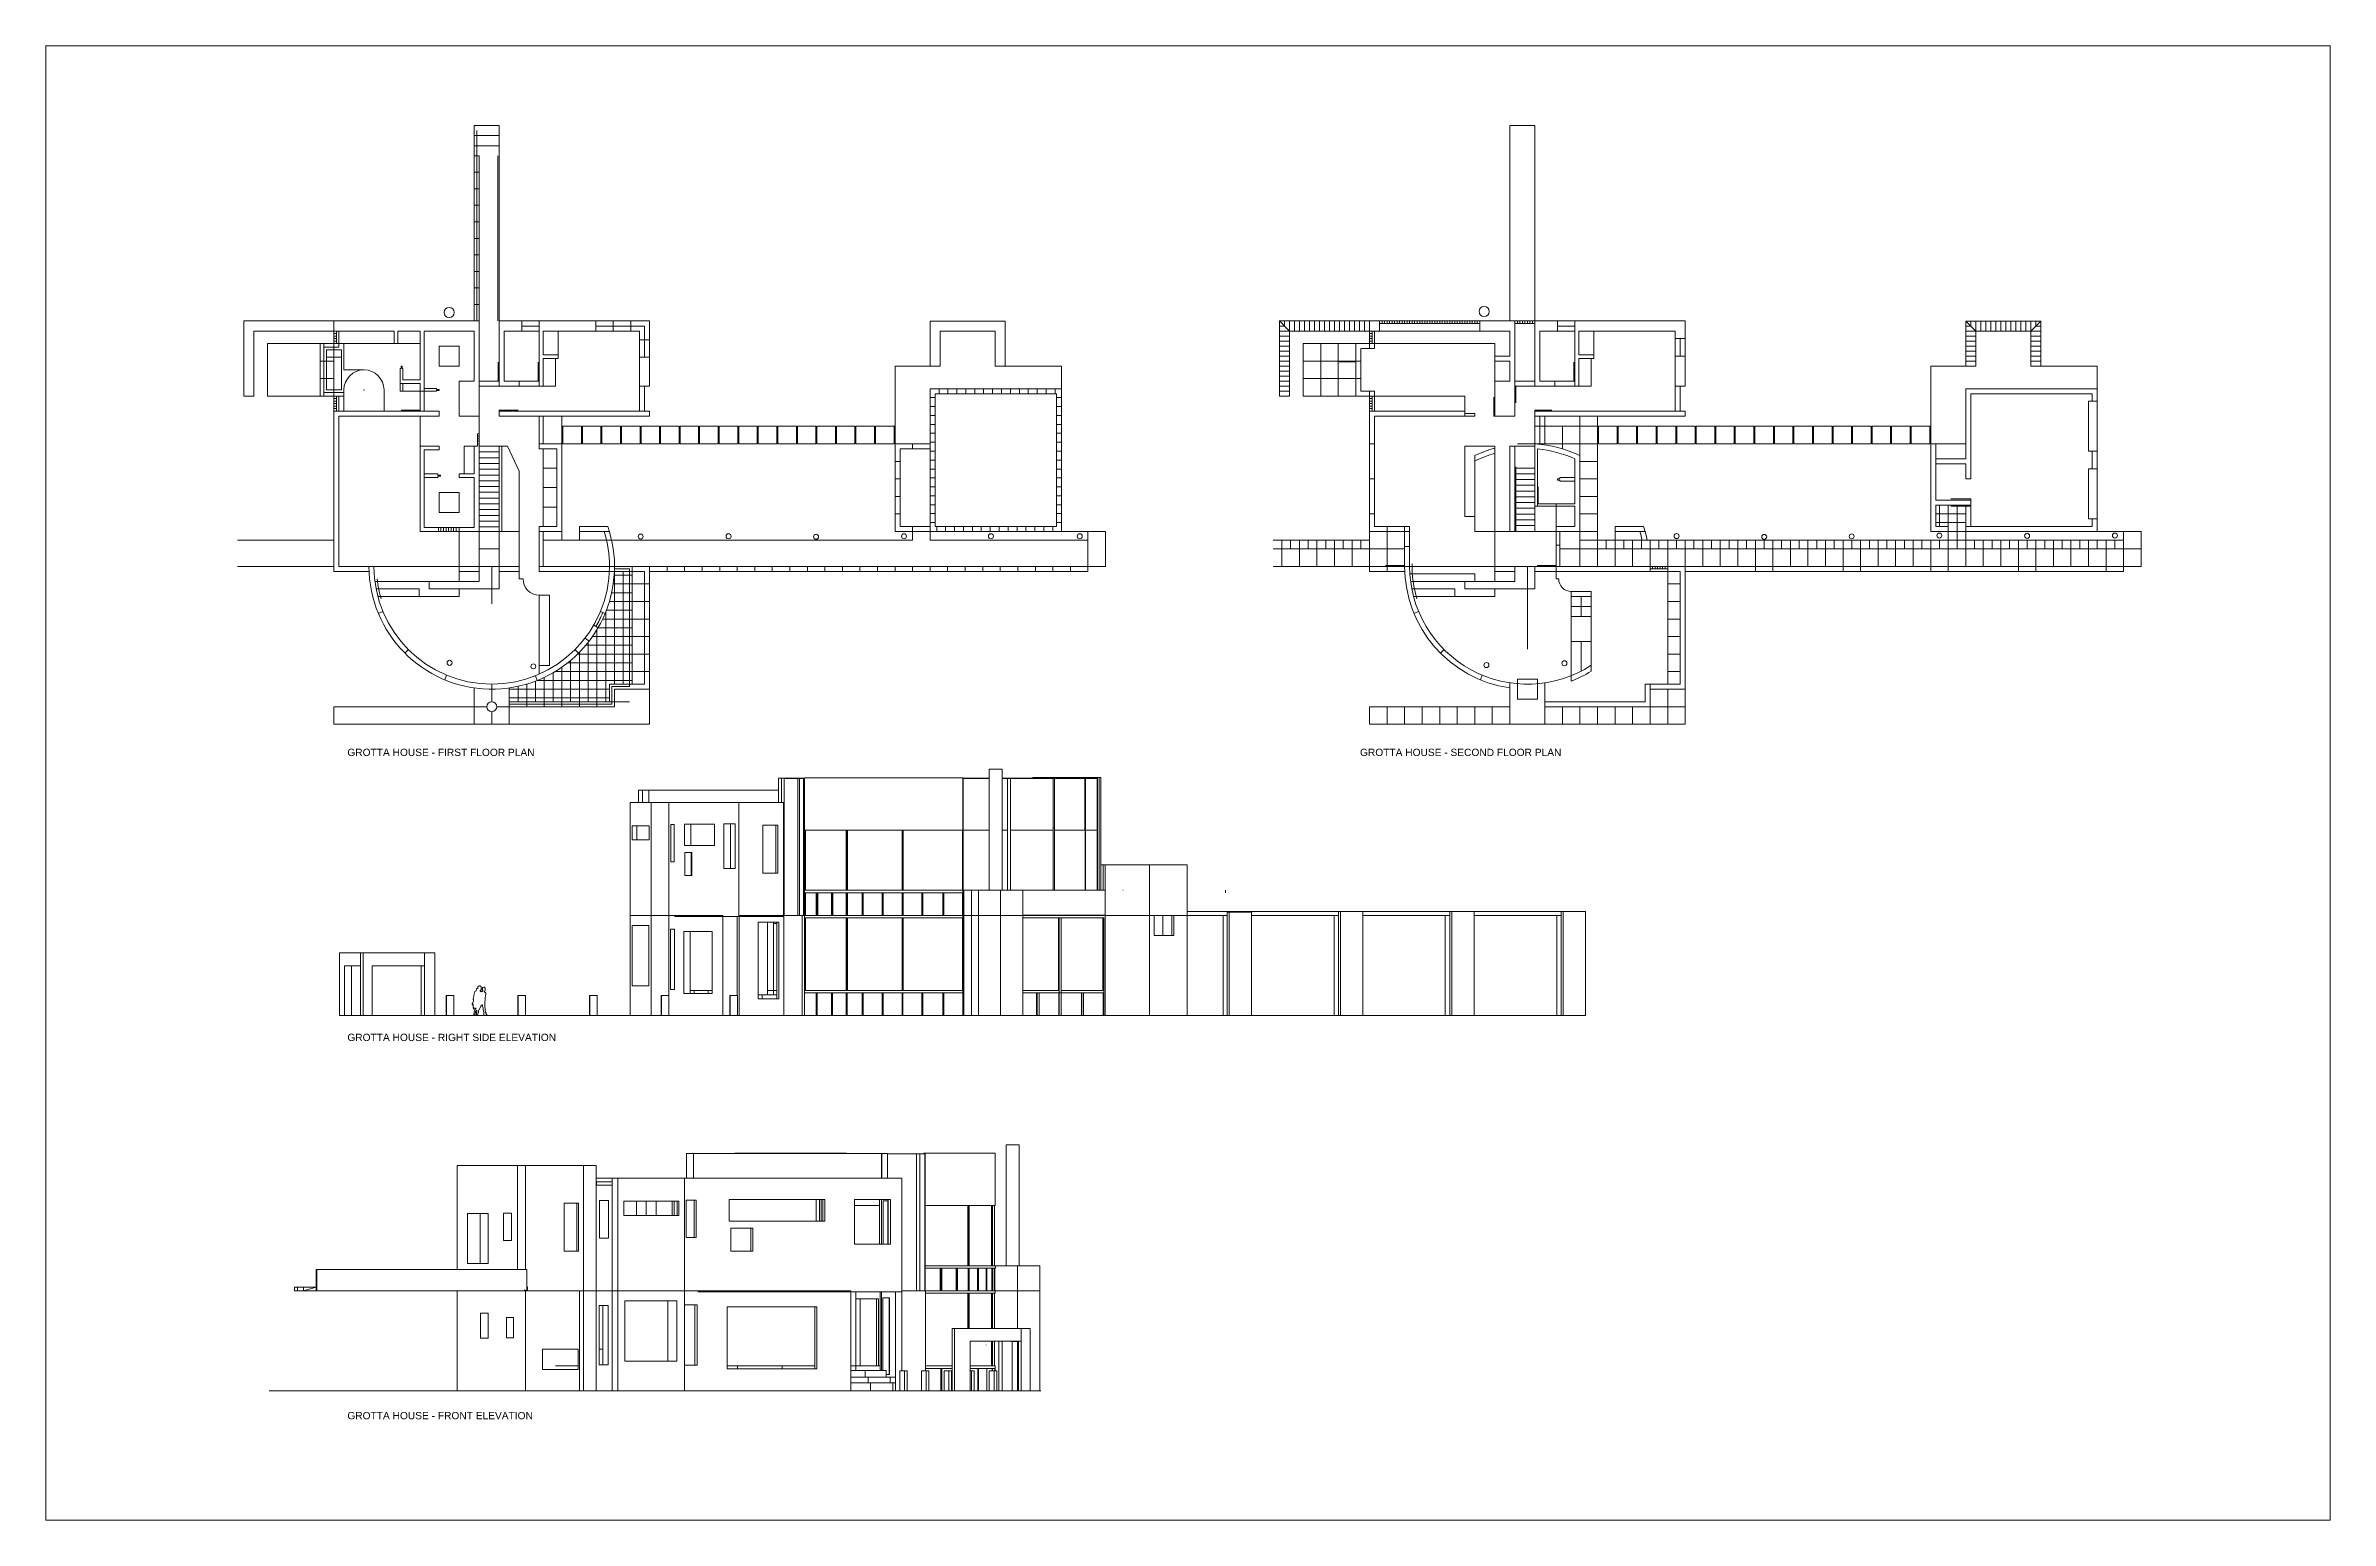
# Model space of a CAD drawing. Header units: millimetres. Extents: x 5814.9 to 5906.1, y 2492.5 to 2551.4.
import ezdxf

# ---------------------------------------------------------------- set-up
doc = ezdxf.new("R2010")
doc.units = ezdxf.units.MM
doc.layers.add('0inne_gulv', color=41, linetype='Continuous', lineweight=13)
doc.layers.add('G-ANNO-TEXT', color=231, linetype='Continuous', lineweight=9)
doc.styles.add('Arial_1', font='arial.ttf', dxfattribs={"height": 50})

msp = doc.modelspace()

# ---------------------------------------------------------------- texts
at = {"layer": 'G-ANNO-TEXT', "color": 7, "char_height": 0.29092, "width": 8.42526, "attachment_point": 1, "style": 'Arial_1'}
for s, insert in [('GROTTA HOUSE - FIRST FLOOR PLAN', (5826.901, 2523.319)), ('GROTTA HOUSE - SECOND FLOOR PLAN', (5867.325, 2523.319)), ('GROTTA HOUSE - RIGHT SIDE ELEVATION', (5826.901, 2511.939)), ('GROTTA HOUSE - FRONT ELEVATION', (5826.901, 2496.837))]:
    msp.add_mtext(s, dxfattribs=dict(at, insert=insert))

# ---------------------------------------------------------------- linework, layer by layer
at = {"layer": '0inne_gulv'}
for p, q in [((5831.964, 2548.197), (5831.964, 2540.397)), ((5832.964, 2548.197), (5831.964, 2548.197)), ((5832.964, 2540.397), (5832.964, 2548.197)), ((5873.306, 2548.197), (5873.306, 2540.397)), ((5874.306, 2548.197), (5873.306, 2548.197)), ((5874.306, 2540.397), (5874.306, 2548.197)), ((5832.964, 2547.797), (5831.964, 2547.797)), ((5832.964, 2547.397), (5831.964, 2547.397)), ((5832.064, 2547.997), (5832.064, 2540.397)), ((5832.164, 2546.997), (5831.964, 2546.997)), ((5832.164, 2546.337), (5831.964, 2546.337)), ((5832.164, 2540.397), (5832.164, 2546.997)), ((5832.914, 2546.997), (5832.914, 2540.397)), ((5832.164, 2545.677), (5831.964, 2545.677)), ((5832.164, 2545.017), (5831.964, 2545.017)), ((5832.164, 2544.357), (5831.964, 2544.357)), ((5832.164, 2543.697), (5831.964, 2543.697)), ((5832.164, 2543.037), (5831.964, 2543.037)), ((5832.164, 2542.377), (5831.964, 2542.377)), ((5832.164, 2541.717), (5831.964, 2541.717)), ((5832.164, 2541.057), (5831.964, 2541.057)), ((5826.364, 2540.397), (5822.764, 2540.397)), ((5822.764, 2540.397), (5822.764, 2537.397)), ((5823.164, 2539.997), (5826.364, 2539.997)), ((5823.164, 2537.397), (5823.164, 2539.997)), ((5826.764, 2540.397), (5826.364, 2540.397)), ((5826.364, 2539.997), (5826.364, 2540.397)), ((5828.764, 2539.997), (5826.364, 2539.997)), ((5826.364, 2539.997), (5826.364, 2539.497)), ((5826.364, 2539.897), (5826.464, 2539.897)), ((5826.464, 2539.997), (5826.464, 2539.497)), ((5826.564, 2539.997), (5826.564, 2539.497)), ((5826.764, 2540.397), (5830.764, 2540.397)), ((5828.764, 2539.497), (5828.764, 2539.997)), ((5828.914, 2539.497), (5828.914, 2539.997)), ((5828.914, 2539.997), (5829.814, 2539.997)), ((5829.814, 2539.997), (5829.814, 2538.047)), ((5829.964, 2537.597), (5829.964, 2539.997)), ((5829.964, 2539.997), (5831.964, 2539.997)), ((5830.764, 2540.397), (5832.164, 2540.397)), ((5831.964, 2539.997), (5831.964, 2537.997)), ((5832.164, 2536.597), (5832.164, 2540.397)), ((5832.964, 2540.397), (5838.964, 2540.397)), ((5832.964, 2540.397), (5832.964, 2537.797)), ((5834.564, 2539.997), (5833.164, 2539.997)), ((5833.164, 2539.997), (5833.164, 2537.997)), ((5833.864, 2539.997), (5833.864, 2540.397)), ((5834.564, 2540.197), (5833.864, 2540.197)), ((5834.564, 2539.997), (5834.564, 2540.397)), ((5834.564, 2537.997), (5834.564, 2539.997)), ((5838.564, 2539.997), (5834.714, 2539.997)), ((5834.714, 2539.047), (5834.714, 2539.997)), ((5835.314, 2539.047), (5835.314, 2539.997)), ((5836.814, 2539.997), (5836.814, 2540.397)), ((5836.814, 2540.197), (5838.764, 2540.197)), ((5837.514, 2539.997), (5837.514, 2540.397)), ((5838.214, 2539.997), (5838.214, 2540.397)), ((5838.564, 2537.797), (5838.564, 2539.997)), ((5838.764, 2538.947), (5838.764, 2540.197)), ((5838.964, 2540.397), (5838.964, 2537.797)), ((5850.164, 2540.393), (5853.164, 2540.393)), ((5850.164, 2538.593), (5850.164, 2540.393)), ((5850.564, 2538.593), (5850.564, 2539.993)), ((5850.564, 2539.993), (5852.764, 2539.993)), ((5852.764, 2538.593), (5852.764, 2539.993)), ((5853.164, 2540.393), (5853.164, 2538.593)), ((5867.706, 2540.397), (5864.106, 2540.397)), ((5864.106, 2540.397), (5864.106, 2537.397)), ((5864.506, 2539.997), (5864.106, 2540.397)), ((5864.106, 2540.197), (5864.306, 2540.197)), ((5864.106, 2539.997), (5864.506, 2539.997)), ((5864.306, 2540.197), (5864.306, 2540.397)), ((5864.506, 2539.997), (5864.506, 2540.397)), ((5864.506, 2539.997), (5867.706, 2539.997)), ((5864.506, 2537.397), (5864.506, 2539.997)), ((5864.706, 2539.997), (5864.706, 2540.397)), ((5864.906, 2539.997), (5864.906, 2540.397)), ((5865.106, 2539.997), (5865.106, 2540.397)), ((5865.306, 2539.997), (5865.306, 2540.397)), ((5865.506, 2539.997), (5865.506, 2540.397)), ((5865.706, 2539.997), (5865.706, 2540.397)), ((5865.906, 2539.997), (5865.906, 2540.397)), ((5866.106, 2539.997), (5866.106, 2540.397)), ((5866.306, 2539.997), (5866.306, 2540.397)), ((5866.506, 2539.997), (5866.506, 2540.397)), ((5866.706, 2539.997), (5866.706, 2540.397)), ((5866.906, 2539.997), (5866.906, 2540.397)), ((5867.106, 2539.997), (5867.106, 2540.397)), ((5867.306, 2539.997), (5867.306, 2540.397)), ((5867.506, 2539.997), (5867.506, 2540.397)), ((5868.106, 2540.397), (5867.706, 2540.397)), ((5867.706, 2539.997), (5867.706, 2540.397)), ((5873.306, 2539.997), (5867.706, 2539.997)), ((5867.706, 2539.997), (5867.706, 2539.497)), ((5867.706, 2539.897), (5867.806, 2539.897)), ((5867.806, 2539.997), (5867.806, 2539.497)), ((5867.906, 2539.997), (5867.906, 2539.497)), ((5868.106, 2540.397), (5872.106, 2540.397)), ((5868.106, 2539.997), (5868.106, 2540.397)), ((5868.106, 2540.297), (5872.106, 2540.297)), ((5868.206, 2540.297), (5868.206, 2540.397)), ((5868.306, 2540.297), (5868.306, 2540.397)), ((5868.406, 2540.297), (5868.406, 2540.397)), ((5868.506, 2540.297), (5868.506, 2540.397)), ((5868.606, 2540.297), (5868.606, 2540.397)), ((5868.706, 2540.297), (5868.706, 2540.397)), ((5868.806, 2540.297), (5868.806, 2540.397)), ((5868.906, 2540.297), (5868.906, 2540.397)), ((5869.006, 2540.297), (5869.006, 2540.397)), ((5869.106, 2540.297), (5869.106, 2540.397)), ((5869.206, 2540.297), (5869.206, 2540.397)), ((5869.306, 2540.297), (5869.306, 2540.397)), ((5869.406, 2540.297), (5869.406, 2540.397)), ((5869.506, 2540.297), (5869.506, 2540.397)), ((5869.606, 2540.297), (5869.606, 2540.397)), ((5869.706, 2540.297), (5869.706, 2540.397)), ((5869.806, 2540.297), (5869.806, 2540.397)), ((5869.906, 2540.297), (5869.906, 2540.397)), ((5870.006, 2540.297), (5870.006, 2540.397)), ((5870.106, 2540.297), (5870.106, 2540.397)), ((5870.206, 2540.297), (5870.206, 2540.397)), ((5870.306, 2540.297), (5870.306, 2540.397)), ((5870.406, 2540.297), (5870.406, 2540.397)), ((5870.506, 2540.297), (5870.506, 2540.397)), ((5870.606, 2540.297), (5870.606, 2540.397)), ((5870.706, 2540.297), (5870.706, 2540.397)), ((5870.806, 2540.297), (5870.806, 2540.397)), ((5870.906, 2540.297), (5870.906, 2540.397)), ((5871.006, 2540.297), (5871.006, 2540.397)), ((5871.106, 2540.297), (5871.106, 2540.397)), ((5871.206, 2540.297), (5871.206, 2540.397)), ((5871.306, 2540.297), (5871.306, 2540.397)), ((5871.406, 2540.297), (5871.406, 2540.397)), ((5871.506, 2540.297), (5871.506, 2540.397)), ((5871.606, 2540.297), (5871.606, 2540.397)), ((5871.706, 2540.297), (5871.706, 2540.397)), ((5871.806, 2540.297), (5871.806, 2540.397)), ((5871.906, 2540.297), (5871.906, 2540.397)), ((5872.006, 2540.297), (5872.006, 2540.397)), ((5872.106, 2540.397), (5873.506, 2540.397)), ((5872.106, 2540.397), (5872.106, 2539.997)), ((5873.306, 2539.997), (5873.306, 2538.997)), ((5873.506, 2540.397), (5874.306, 2540.397)), ((5873.506, 2536.597), (5873.506, 2540.397)), ((5873.506, 2540.297), (5874.306, 2540.297)), ((5873.606, 2540.297), (5873.606, 2540.397)), ((5873.706, 2540.297), (5873.706, 2540.397)), ((5873.806, 2540.297), (5873.806, 2540.397)), ((5873.906, 2540.297), (5873.906, 2540.397)), ((5874.006, 2540.297), (5874.006, 2540.397)), ((5874.106, 2540.297), (5874.106, 2540.397)), ((5874.206, 2540.297), (5874.206, 2540.397)), ((5874.306, 2540.397), (5880.306, 2540.397)), ((5874.306, 2540.397), (5874.306, 2537.797)), ((5875.906, 2539.997), (5874.506, 2539.997)), ((5874.506, 2539.997), (5874.506, 2537.997)), ((5875.206, 2539.997), (5875.206, 2540.397)), ((5875.206, 2540.197), (5875.906, 2540.197)), ((5875.906, 2539.997), (5875.906, 2540.397)), ((5875.906, 2537.997), (5875.906, 2539.997)), ((5879.906, 2539.997), (5876.056, 2539.997)), ((5876.056, 2539.047), (5876.056, 2539.997)), ((5876.656, 2539.047), (5876.656, 2539.997)), ((5879.906, 2537.797), (5879.906, 2539.997)), ((5880.306, 2540.397), (5880.306, 2537.797)), ((5891.506, 2538.593), (5891.506, 2540.393)), ((5891.906, 2539.993), (5891.506, 2540.393)), ((5891.506, 2540.393), (5894.506, 2540.393)), ((5891.506, 2540.193), (5891.706, 2540.193)), ((5891.506, 2539.993), (5891.906, 2539.993)), ((5891.706, 2540.193), (5891.706, 2540.393)), ((5891.906, 2539.993), (5891.906, 2540.393)), ((5891.906, 2538.593), (5891.906, 2539.993)), ((5891.906, 2539.993), (5894.106, 2539.993)), ((5892.106, 2539.993), (5892.106, 2540.393)), ((5892.306, 2539.993), (5892.306, 2540.393)), ((5892.506, 2539.993), (5892.506, 2540.393)), ((5892.706, 2539.993), (5892.706, 2540.393)), ((5892.906, 2539.993), (5892.906, 2540.393)), ((5893.106, 2539.993), (5893.106, 2540.393)), ((5893.306, 2539.993), (5893.306, 2540.393)), ((5893.506, 2539.993), (5893.506, 2540.393)), ((5893.706, 2539.993), (5893.706, 2540.393)), ((5893.906, 2539.993), (5893.906, 2540.393)), ((5894.106, 2539.993), (5894.506, 2540.393)), ((5894.106, 2539.993), (5894.106, 2540.393)), ((5894.106, 2539.993), (5894.106, 2538.593)), ((5894.506, 2539.993), (5894.106, 2539.993)), ((5894.306, 2540.193), (5894.306, 2540.393)), ((5894.506, 2540.193), (5894.306, 2540.193)), ((5894.506, 2539.993), (5894.506, 2540.393)), ((5894.506, 2539.993), (5894.506, 2538.593)), ((5823.714, 2539.497), (5825.814, 2539.497)), ((5823.714, 2537.397), (5823.714, 2539.497)), ((5826.364, 2539.497), (5825.814, 2539.497)), ((5825.814, 2539.497), (5825.814, 2537.397)), ((5825.964, 2539.497), (5825.964, 2537.397)), ((5826.564, 2539.347), (5825.964, 2539.347)), ((5826.664, 2539.247), (5826.064, 2539.247)), ((5826.064, 2539.247), (5826.064, 2537.647)), ((5826.364, 2539.797), (5826.464, 2539.797)), ((5826.364, 2539.697), (5826.464, 2539.697)), ((5826.364, 2539.597), (5826.464, 2539.597)), ((5826.364, 2539.497), (5826.564, 2539.497)), ((5826.364, 2539.497), (5826.364, 2537.397)), ((5826.564, 2539.497), (5826.564, 2539.347)), ((5826.564, 2539.497), (5828.764, 2539.497)), ((5826.664, 2537.647), (5826.664, 2539.247)), ((5826.764, 2538.447), (5826.764, 2539.497)), ((5828.764, 2539.497), (5828.914, 2539.497)), ((5828.914, 2539.497), (5829.814, 2539.497)), ((5830.564, 2538.597), (5830.564, 2539.397)), ((5830.564, 2539.397), (5831.364, 2539.397)), ((5831.364, 2539.397), (5831.364, 2538.597)), ((5835.314, 2539.047), (5834.714, 2539.047)), ((5835.314, 2538.897), (5835.314, 2539.047)), ((5838.564, 2539.647), (5838.964, 2539.647)), ((5864.106, 2539.797), (5864.506, 2539.797)), ((5864.106, 2539.597), (5864.506, 2539.597)), ((5864.106, 2539.397), (5864.506, 2539.397)), ((5864.106, 2539.197), (5864.506, 2539.197)), ((5864.106, 2538.997), (5864.506, 2538.997)), ((5865.056, 2539.497), (5867.156, 2539.497)), ((5865.056, 2537.397), (5865.056, 2539.497)), ((5865.756, 2537.397), (5865.756, 2539.497)), ((5866.456, 2537.397), (5866.456, 2539.497)), ((5867.706, 2539.497), (5867.156, 2539.497)), ((5867.156, 2539.497), (5867.156, 2537.397)), ((5867.706, 2539.297), (5867.356, 2539.297)), ((5867.356, 2539.297), (5867.356, 2537.597)), ((5867.706, 2539.797), (5867.806, 2539.797)), ((5867.706, 2539.697), (5867.806, 2539.697)), ((5867.706, 2539.597), (5867.806, 2539.597)), ((5867.706, 2539.497), (5867.906, 2539.497)), ((5867.706, 2539.497), (5867.706, 2539.297)), ((5867.906, 2539.297), (5867.706, 2539.297)), ((5867.906, 2539.497), (5872.706, 2539.497)), ((5867.906, 2539.497), (5867.906, 2539.297)), ((5872.706, 2539.497), (5872.706, 2536.597)), ((5872.706, 2538.997), (5873.306, 2538.997)), ((5876.656, 2539.047), (5876.056, 2539.047)), ((5876.656, 2538.897), (5876.656, 2539.047)), ((5879.906, 2539.697), (5880.306, 2539.697)), ((5879.906, 2538.997), (5880.306, 2538.997)), ((5880.106, 2539.697), (5880.106, 2538.997)), ((5891.506, 2539.793), (5891.706, 2539.793)), ((5891.506, 2539.793), (5891.906, 2539.793)), ((5891.506, 2539.593), (5891.706, 2539.593)), ((5891.506, 2539.593), (5891.906, 2539.593)), ((5891.506, 2539.393), (5891.906, 2539.393)), ((5891.506, 2539.193), (5891.906, 2539.193)), ((5891.506, 2538.993), (5891.906, 2538.993)), ((5894.506, 2539.793), (5894.106, 2539.793)), ((5894.506, 2539.593), (5894.106, 2539.593)), ((5894.506, 2539.393), (5894.106, 2539.393)), ((5894.506, 2539.193), (5894.106, 2539.193)), ((5894.506, 2538.993), (5894.106, 2538.993)), ((5825.814, 2538.797), (5826.364, 2538.797)), ((5825.814, 2538.097), (5826.364, 2538.097)), ((5826.664, 2538.947), (5826.064, 2538.947)), ((5826.764, 2538.447), (5827.564, 2538.447)), ((5829.014, 2537.897), (5829.014, 2538.497)), ((5829.014, 2538.497), (5829.044, 2538.497)), ((5829.044, 2538.497), (5829.044, 2538.597)), ((5829.044, 2538.597), (5829.084, 2538.597)), ((5829.084, 2538.597), (5829.084, 2538.497)), ((5829.084, 2538.497), (5829.114, 2538.497)), ((5829.114, 2538.497), (5829.114, 2538.047)), ((5829.114, 2538.047), (5829.814, 2538.047)), ((5831.364, 2538.597), (5830.564, 2538.597)), ((5832.924, 2537.997), (5832.924, 2538.757)), ((5834.524, 2537.997), (5834.524, 2538.757)), ((5835.314, 2538.897), (5834.714, 2538.897)), ((5834.714, 2537.797), (5834.714, 2538.897)), ((5835.214, 2537.797), (5835.214, 2538.897)), ((5838.564, 2538.947), (5838.964, 2538.947)), ((5848.764, 2538.593), (5850.564, 2538.593)), ((5848.764, 2536.193), (5848.764, 2538.593)), ((5855.414, 2538.593), (5852.764, 2538.593)), ((5855.414, 2532.197), (5855.414, 2538.593)), ((5864.106, 2538.797), (5864.506, 2538.797)), ((5864.106, 2538.597), (5864.506, 2538.597)), ((5864.106, 2538.397), (5864.506, 2538.397)), ((5864.106, 2538.197), (5864.506, 2538.197)), ((5867.156, 2538.797), (5865.056, 2538.797)), ((5867.156, 2538.097), (5865.056, 2538.097)), ((5867.156, 2538.767), (5866.486, 2538.767)), ((5867.156, 2538.797), (5867.156, 2538.767)), ((5867.156, 2538.797), (5867.356, 2538.797)), ((5867.156, 2538.097), (5867.356, 2538.097)), ((5872.706, 2538.797), (5873.306, 2538.797)), ((5873.306, 2538.797), (5873.306, 2537.997)), ((5875.866, 2537.997), (5875.866, 2538.757)), ((5876.656, 2538.897), (5876.056, 2538.897)), ((5876.056, 2537.797), (5876.056, 2538.897)), ((5876.556, 2537.797), (5876.556, 2538.897)), ((5890.106, 2536.193), (5890.106, 2538.593)), ((5890.106, 2538.593), (5891.906, 2538.593)), ((5891.506, 2538.793), (5891.906, 2538.793)), ((5894.506, 2538.793), (5894.106, 2538.793)), ((5894.506, 2538.593), (5894.106, 2538.593)), ((5896.756, 2538.593), (5894.506, 2538.593)), ((5896.756, 2531.997), (5896.756, 2538.593)), ((5822.764, 2537.397), (5823.164, 2537.397)), ((5825.814, 2537.397), (5823.714, 2537.397)), ((5825.814, 2537.397), (5826.364, 2537.397)), ((5825.964, 2537.547), (5826.764, 2537.547)), ((5826.064, 2537.647), (5826.664, 2537.647)), ((5826.364, 2537.397), (5826.364, 2536.797)), ((5826.764, 2537.397), (5826.364, 2537.397)), ((5826.464, 2537.297), (5826.364, 2537.297)), ((5826.464, 2537.197), (5826.364, 2537.197)), ((5826.464, 2537.397), (5826.464, 2536.797)), ((5826.564, 2537.397), (5826.564, 2536.797)), ((5826.764, 2537.647), (5826.764, 2536.797)), ((5828.364, 2537.647), (5828.364, 2536.797)), ((5829.014, 2537.597), (5829.014, 2537.897)), ((5829.014, 2537.897), (5829.814, 2537.897)), ((5829.814, 2537.597), (5829.014, 2537.597)), ((5829.114, 2537.897), (5829.114, 2537.597)), ((5829.814, 2537.897), (5829.814, 2537.597)), ((5829.964, 2537.597), (5829.814, 2537.597)), ((5829.814, 2537.597), (5829.814, 2536.797)), ((5830.464, 2537.697), (5829.964, 2537.697)), ((5829.964, 2537.597), (5829.964, 2536.797)), ((5829.964, 2537.597), (5830.464, 2537.597)), ((5830.464, 2537.667), (5830.464, 2537.697)), ((5830.564, 2537.667), (5830.464, 2537.667)), ((5830.464, 2537.597), (5830.464, 2537.627)), ((5830.464, 2537.627), (5830.564, 2537.627)), ((5830.564, 2537.627), (5830.564, 2537.667)), ((5831.364, 2537.997), (5831.964, 2537.997)), ((5831.964, 2537.997), (5831.364, 2537.997)), ((5831.364, 2537.997), (5831.364, 2536.597)), ((5832.964, 2537.997), (5832.164, 2537.997)), ((5832.164, 2537.797), (5833.164, 2537.797)), ((5832.964, 2537.997), (5832.924, 2537.997)), ((5833.164, 2537.997), (5834.564, 2537.997)), ((5833.164, 2537.797), (5834.564, 2537.797)), ((5833.764, 2537.997), (5833.764, 2537.797)), ((5834.564, 2537.997), (5834.524, 2537.997)), ((5834.564, 2537.997), (5834.564, 2537.797)), ((5834.564, 2537.797), (5834.714, 2537.797)), ((5834.714, 2537.797), (5835.214, 2537.797)), ((5838.564, 2537.797), (5838.564, 2536.797)), ((5838.964, 2537.797), (5838.564, 2537.797)), ((5838.764, 2537.797), (5838.764, 2536.797)), ((5850.164, 2537.693), (5855.414, 2537.693)), ((5850.164, 2537.693), (5850.164, 2532.197)), ((5850.364, 2537.337), (5850.164, 2537.337)), ((5850.364, 2537.493), (5855.214, 2537.493)), ((5850.364, 2532.197), (5850.364, 2537.493)), ((5850.52, 2537.693), (5850.52, 2537.493)), ((5850.876, 2537.693), (5850.876, 2537.493)), ((5851.233, 2537.693), (5851.233, 2537.493)), ((5851.589, 2537.693), (5851.589, 2537.493)), ((5851.945, 2537.693), (5851.945, 2537.493)), ((5852.301, 2537.693), (5852.301, 2537.493)), ((5852.658, 2537.693), (5852.658, 2537.493)), ((5853.014, 2537.693), (5853.014, 2537.493)), ((5853.37, 2537.693), (5853.37, 2537.493)), ((5853.726, 2537.693), (5853.726, 2537.493)), ((5854.083, 2537.693), (5854.083, 2537.493)), ((5854.439, 2537.693), (5854.439, 2537.493)), ((5854.795, 2537.693), (5854.795, 2537.493)), ((5855.151, 2537.693), (5855.151, 2537.493)), ((5855.214, 2537.493), (5855.214, 2532.197)), ((5855.214, 2537.337), (5855.414, 2537.337)), ((5864.106, 2537.997), (5864.506, 2537.997)), ((5864.106, 2537.797), (5864.506, 2537.797)), ((5864.106, 2537.597), (5864.506, 2537.597)), ((5864.106, 2537.397), (5864.506, 2537.397)), ((5867.156, 2537.397), (5865.056, 2537.397)), ((5867.156, 2537.397), (5867.706, 2537.397)), ((5867.356, 2537.597), (5867.706, 2537.597)), ((5867.706, 2537.597), (5867.706, 2537.397)), ((5867.706, 2537.597), (5867.906, 2537.597)), ((5867.706, 2537.397), (5871.506, 2537.397)), ((5867.706, 2537.397), (5867.706, 2536.797)), ((5867.806, 2537.297), (5867.706, 2537.297)), ((5867.806, 2537.197), (5867.706, 2537.197)), ((5867.806, 2537.397), (5867.806, 2536.797)), ((5867.906, 2537.597), (5867.906, 2537.397)), ((5867.906, 2537.397), (5867.906, 2536.797)), ((5871.506, 2537.397), (5871.506, 2536.597)), ((5872.666, 2536.597), (5872.666, 2537.357)), ((5873.306, 2537.997), (5872.706, 2537.997)), ((5874.306, 2537.997), (5873.506, 2537.997)), ((5873.506, 2537.797), (5874.506, 2537.797)), ((5873.506, 2537.797), (5873.546, 2537.797)), ((5873.546, 2537.797), (5873.546, 2537.127)), ((5874.506, 2537.997), (5875.906, 2537.997)), ((5874.506, 2537.797), (5875.906, 2537.797)), ((5875.106, 2537.997), (5875.106, 2537.797)), ((5875.906, 2537.997), (5875.866, 2537.997)), ((5875.906, 2537.997), (5875.906, 2537.797)), ((5875.906, 2537.797), (5876.056, 2537.797)), ((5876.056, 2537.797), (5876.556, 2537.797)), ((5880.306, 2537.797), (5879.906, 2537.797)), ((5879.906, 2537.797), (5879.906, 2536.797)), ((5880.106, 2537.797), (5880.106, 2536.797)), ((5891.506, 2537.693), (5891.506, 2534.893)), ((5891.506, 2537.693), (5896.756, 2537.693)), ((5891.706, 2534.093), (5891.706, 2537.493)), ((5891.706, 2537.493), (5896.556, 2537.493)), ((5896.756, 2537.193), (5896.406, 2537.193)), ((5896.406, 2537.193), (5896.406, 2535.193)), ((5896.556, 2537.493), (5896.556, 2537.193)), ((5826.464, 2537.097), (5826.364, 2537.097)), ((5826.464, 2536.997), (5826.364, 2536.997)), ((5826.464, 2536.897), (5826.364, 2536.897)), ((5826.364, 2536.797), (5830.564, 2536.797)), ((5826.364, 2536.797), (5826.364, 2530.397)), ((5826.564, 2536.597), (5830.564, 2536.597)), ((5826.564, 2530.597), (5826.564, 2536.597)), ((5829.814, 2536.837), (5829.054, 2536.837)), ((5829.814, 2536.797), (5829.814, 2536.837)), ((5829.814, 2535.397), (5829.814, 2536.597)), ((5830.564, 2536.597), (5830.564, 2536.797)), ((5831.364, 2536.597), (5832.164, 2536.597)), ((5832.164, 2536.597), (5832.164, 2535.397)), ((5832.964, 2536.797), (5832.964, 2536.837)), ((5832.964, 2536.837), (5833.724, 2536.837)), ((5832.964, 2536.797), (5838.964, 2536.797)), ((5832.964, 2536.797), (5832.964, 2536.597)), ((5838.964, 2536.597), (5832.964, 2536.597)), ((5834.564, 2536.597), (5834.564, 2535.493)), ((5834.714, 2536.597), (5834.714, 2535.493)), ((5835.464, 2531.993), (5835.464, 2536.597)), ((5838.964, 2536.797), (5838.964, 2536.597)), ((5850.364, 2536.981), (5850.164, 2536.981)), ((5850.364, 2536.624), (5850.164, 2536.624)), ((5850.364, 2536.268), (5850.164, 2536.268)), ((5855.214, 2536.981), (5855.414, 2536.981)), ((5855.214, 2536.624), (5855.414, 2536.624)), ((5855.214, 2536.268), (5855.414, 2536.268)), ((5867.806, 2537.097), (5867.706, 2537.097)), ((5867.806, 2536.997), (5867.706, 2536.997)), ((5867.806, 2536.897), (5867.706, 2536.897)), ((5867.706, 2536.797), (5867.706, 2531.997)), ((5867.706, 2536.797), (5871.506, 2536.797)), ((5867.906, 2532.197), (5867.906, 2536.597)), ((5867.906, 2536.597), (5871.506, 2536.597)), ((5871.906, 2536.697), (5871.506, 2536.697)), ((5871.506, 2536.597), (5871.906, 2536.597)), ((5871.906, 2536.597), (5871.906, 2536.697)), ((5872.706, 2536.597), (5872.666, 2536.597)), ((5872.706, 2536.597), (5873.506, 2536.597)), ((5874.306, 2536.797), (5874.306, 2536.837)), ((5874.306, 2536.837), (5874.976, 2536.837)), ((5874.306, 2536.797), (5880.306, 2536.797)), ((5874.306, 2536.797), (5874.306, 2535.493)), ((5880.306, 2536.597), (5874.306, 2536.597)), ((5874.506, 2536.597), (5874.506, 2535.493)), ((5874.706, 2536.597), (5874.706, 2535.493)), ((5876.106, 2530.597), (5876.106, 2536.597)), ((5876.806, 2530.597), (5876.806, 2536.597)), ((5880.306, 2536.797), (5880.306, 2536.597)), ((5829.814, 2535.397), (5830.564, 2535.397)), ((5829.814, 2535.397), (5829.814, 2531.997)), ((5830.564, 2535.397), (5830.564, 2535.247)), ((5832.094, 2535.397), (5831.564, 2535.397)), ((5831.564, 2535.397), (5831.564, 2534.297)), ((5831.964, 2535.397), (5831.964, 2534.297)), ((5832.164, 2535.897), (5832.094, 2535.897)), ((5832.094, 2535.897), (5832.094, 2535.397)), ((5832.164, 2535.797), (5832.094, 2535.797)), ((5832.164, 2535.697), (5832.094, 2535.697)), ((5832.164, 2535.597), (5832.094, 2535.597)), ((5832.164, 2535.497), (5832.094, 2535.497)), ((5832.164, 2535.397), (5832.164, 2535.897)), ((5832.164, 2531.997), (5832.164, 2535.397)), ((5832.964, 2535.397), (5832.164, 2535.397)), ((5832.964, 2531.997), (5832.964, 2535.397)), ((5832.964, 2535.397), (5833.289, 2535.393)), ((5833.064, 2531.997), (5833.063, 2535.396)), ((5833.289, 2535.393), (5833.764, 2534.399)), ((5835.464, 2535.493), (5834.564, 2535.493)), ((5834.564, 2535.493), (5834.564, 2535.293)), ((5835.504, 2536.193), (5835.504, 2535.493)), ((5835.504, 2536.193), (5836.244, 2536.193)), ((5836.244, 2535.493), (5835.504, 2535.493)), ((5836.244, 2536.193), (5836.244, 2535.493)), ((5836.284, 2536.193), (5837.024, 2536.193)), ((5836.284, 2536.193), (5836.284, 2535.493)), ((5837.024, 2535.493), (5836.284, 2535.493)), ((5837.024, 2536.193), (5837.024, 2535.493)), ((5837.064, 2536.193), (5837.804, 2536.193)), ((5837.064, 2536.193), (5837.064, 2535.493)), ((5837.804, 2535.493), (5837.064, 2535.493)), ((5837.804, 2536.193), (5837.804, 2535.493)), ((5837.844, 2536.193), (5837.844, 2535.493)), ((5837.844, 2536.193), (5838.584, 2536.193)), ((5838.584, 2535.493), (5837.844, 2535.493)), ((5838.584, 2536.193), (5838.584, 2535.493)), ((5838.624, 2536.193), (5839.364, 2536.193)), ((5838.624, 2536.193), (5838.624, 2535.493)), ((5839.364, 2535.493), (5838.624, 2535.493)), ((5839.364, 2536.193), (5839.364, 2535.493)), ((5839.404, 2536.193), (5840.144, 2536.193)), ((5839.404, 2536.193), (5839.404, 2535.493)), ((5840.144, 2535.493), (5839.404, 2535.493)), ((5840.144, 2536.193), (5840.144, 2535.493)), ((5840.184, 2536.193), (5840.184, 2535.493)), ((5840.184, 2536.193), (5840.924, 2536.193)), ((5840.924, 2535.493), (5840.184, 2535.493)), ((5840.924, 2536.193), (5840.924, 2535.493)), ((5840.964, 2536.193), (5841.704, 2536.193)), ((5840.964, 2536.193), (5840.964, 2535.493)), ((5841.704, 2535.493), (5840.964, 2535.493)), ((5841.704, 2536.193), (5841.704, 2535.493)), ((5841.744, 2536.193), (5842.484, 2536.193)), ((5841.744, 2536.193), (5841.744, 2535.493)), ((5842.484, 2535.493), (5841.744, 2535.493)), ((5842.484, 2536.193), (5842.484, 2535.493)), ((5842.524, 2536.193), (5842.524, 2535.493)), ((5842.524, 2536.193), (5843.264, 2536.193)), ((5843.264, 2535.493), (5842.524, 2535.493)), ((5843.264, 2536.193), (5843.264, 2535.493)), ((5843.304, 2536.193), (5844.044, 2536.193)), ((5843.304, 2536.193), (5843.304, 2535.493)), ((5844.044, 2535.493), (5843.304, 2535.493)), ((5844.044, 2536.193), (5844.044, 2535.493)), ((5844.084, 2536.193), (5844.824, 2536.193)), ((5844.084, 2536.193), (5844.084, 2535.493)), ((5844.824, 2535.493), (5844.084, 2535.493)), ((5844.824, 2536.193), (5844.824, 2535.493)), ((5844.864, 2536.193), (5844.864, 2535.493)), ((5844.864, 2536.193), (5845.604, 2536.193)), ((5845.604, 2535.493), (5844.864, 2535.493)), ((5845.604, 2536.193), (5845.604, 2535.493)), ((5845.644, 2536.193), (5846.384, 2536.193)), ((5845.644, 2536.193), (5845.644, 2535.493)), ((5846.384, 2535.493), (5845.644, 2535.493)), ((5846.384, 2536.193), (5846.384, 2535.493)), ((5846.424, 2536.193), (5847.164, 2536.193)), ((5846.424, 2536.193), (5846.424, 2535.493)), ((5847.164, 2535.493), (5846.424, 2535.493)), ((5847.164, 2536.193), (5847.164, 2535.493)), ((5847.204, 2536.193), (5847.204, 2535.493)), ((5847.204, 2536.193), (5847.944, 2536.193)), ((5847.944, 2535.493), (5847.204, 2535.493)), ((5847.944, 2536.193), (5847.944, 2535.493)), ((5847.984, 2536.193), (5848.764, 2536.193)), ((5847.984, 2536.193), (5847.984, 2535.493)), ((5848.724, 2535.493), (5847.984, 2535.493)), ((5848.724, 2536.193), (5848.724, 2535.493)), ((5848.764, 2531.997), (5848.764, 2536.193)), ((5848.764, 2535.493), (5850.164, 2535.493)), ((5849.464, 2535.493), (5849.464, 2535.293)), ((5850.364, 2535.912), (5850.164, 2535.912)), ((5850.364, 2535.556), (5850.164, 2535.556)), ((5855.214, 2535.912), (5855.414, 2535.912)), ((5855.214, 2535.556), (5855.414, 2535.556)), ((5867.906, 2535.497), (5867.706, 2535.497)), ((5871.506, 2535.397), (5872.706, 2535.397)), ((5871.506, 2535.397), (5871.506, 2532.597)), ((5872.706, 2531.997), (5872.706, 2535.397)), ((5874.306, 2535.397), (5873.306, 2535.397)), ((5873.306, 2535.397), (5873.306, 2531.997)), ((5873.506, 2531.997), (5873.506, 2535.397)), ((5874.306, 2535.493), (5873.606, 2535.493)), ((5874.706, 2536.193), (5874.306, 2536.193)), ((5874.306, 2531.997), (5874.306, 2535.493)), ((5874.306, 2535.493), (5874.706, 2535.493)), ((5876.106, 2536.193), (5874.706, 2536.193)), ((5874.706, 2535.493), (5875.406, 2535.493)), ((5875.406, 2535.493), (5875.406, 2536.193)), ((5875.406, 2535.493), (5876.106, 2535.493)), ((5875.406, 2535.493), (5875.406, 2535.292)), ((5876.106, 2536.193), (5876.806, 2536.193)), ((5876.806, 2535.493), (5876.106, 2535.493)), ((5876.846, 2536.193), (5876.846, 2535.493)), ((5876.846, 2536.193), (5877.586, 2536.193)), ((5877.586, 2535.493), (5876.846, 2535.493)), ((5877.586, 2536.193), (5877.586, 2535.493)), ((5877.626, 2536.193), (5877.626, 2535.493)), ((5877.626, 2536.193), (5878.366, 2536.193)), ((5878.366, 2535.493), (5877.626, 2535.493)), ((5878.366, 2536.193), (5878.366, 2535.493)), ((5878.406, 2536.193), (5878.406, 2535.493)), ((5878.406, 2536.193), (5879.146, 2536.193)), ((5879.146, 2535.493), (5878.406, 2535.493)), ((5879.146, 2536.193), (5879.146, 2535.493)), ((5879.186, 2536.193), (5879.186, 2535.493)), ((5879.186, 2536.193), (5879.926, 2536.193)), ((5879.926, 2535.493), (5879.186, 2535.493)), ((5879.926, 2536.193), (5879.926, 2535.493)), ((5879.966, 2536.193), (5879.966, 2535.493)), ((5879.966, 2536.193), (5880.706, 2536.193)), ((5880.706, 2535.493), (5879.966, 2535.493)), ((5880.706, 2536.193), (5880.706, 2535.493)), ((5880.746, 2536.193), (5880.746, 2535.493)), ((5880.746, 2536.193), (5881.486, 2536.193)), ((5881.486, 2535.493), (5880.746, 2535.493)), ((5881.486, 2536.193), (5881.486, 2535.493)), ((5881.526, 2536.193), (5881.526, 2535.493)), ((5881.526, 2536.193), (5882.266, 2536.193)), ((5882.266, 2535.493), (5881.526, 2535.493)), ((5882.266, 2536.193), (5882.266, 2535.493)), ((5882.306, 2536.193), (5882.306, 2535.493)), ((5882.306, 2536.193), (5883.046, 2536.193)), ((5883.046, 2535.493), (5882.306, 2535.493)), ((5883.046, 2536.193), (5883.046, 2535.493)), ((5883.086, 2536.193), (5883.086, 2535.493)), ((5883.086, 2536.193), (5883.826, 2536.193)), ((5883.826, 2535.493), (5883.086, 2535.493)), ((5883.826, 2536.193), (5883.826, 2535.493)), ((5883.866, 2536.193), (5883.866, 2535.493)), ((5883.866, 2536.193), (5884.606, 2536.193)), ((5884.606, 2535.493), (5883.866, 2535.493)), ((5884.606, 2536.193), (5884.606, 2535.493)), ((5884.646, 2536.193), (5884.646, 2535.493)), ((5884.646, 2536.193), (5885.386, 2536.193)), ((5885.386, 2535.493), (5884.646, 2535.493)), ((5885.386, 2536.193), (5885.386, 2535.493)), ((5885.426, 2536.193), (5885.426, 2535.493)), ((5885.426, 2536.193), (5886.166, 2536.193)), ((5886.166, 2535.493), (5885.426, 2535.493)), ((5886.166, 2536.193), (5886.166, 2535.493)), ((5886.206, 2536.193), (5886.206, 2535.493)), ((5886.206, 2536.193), (5886.946, 2536.193)), ((5886.946, 2535.493), (5886.206, 2535.493)), ((5886.946, 2536.193), (5886.946, 2535.493)), ((5886.986, 2536.193), (5886.986, 2535.493)), ((5886.986, 2536.193), (5887.726, 2536.193)), ((5887.726, 2535.493), (5886.986, 2535.493)), ((5887.726, 2536.193), (5887.726, 2535.493)), ((5887.766, 2536.193), (5887.766, 2535.493)), ((5887.766, 2536.193), (5888.506, 2536.193)), ((5888.506, 2535.493), (5887.766, 2535.493)), ((5888.506, 2536.193), (5888.506, 2535.493)), ((5888.546, 2536.193), (5888.546, 2535.493)), ((5888.546, 2536.193), (5889.286, 2536.193)), ((5889.286, 2535.493), (5888.546, 2535.493)), ((5889.286, 2536.193), (5889.286, 2535.493)), ((5889.326, 2536.193), (5889.326, 2535.493)), ((5889.326, 2536.193), (5890.106, 2536.193)), ((5890.066, 2535.493), (5889.326, 2535.493)), ((5890.066, 2536.193), (5890.066, 2535.493)), ((5890.106, 2531.993), (5890.106, 2536.193)), ((5890.106, 2535.493), (5891.506, 2535.493)), ((5890.306, 2533.247), (5890.306, 2535.493)), ((5830.564, 2535.247), (5829.964, 2535.247)), ((5829.964, 2535.247), (5829.964, 2532.147)), ((5832.964, 2535.167), (5832.164, 2535.167)), ((5832.964, 2534.937), (5832.164, 2534.937)), ((5832.964, 2534.707), (5832.164, 2534.707)), ((5832.964, 2534.477), (5832.164, 2534.477)), ((5832.964, 2534.477), (5832.164, 2534.477)), ((5833.764, 2530.397), (5833.764, 2534.399)), ((5834.564, 2535.293), (5835.264, 2535.293)), ((5834.714, 2535.293), (5834.714, 2532.193)), ((5834.714, 2534.518), (5835.264, 2534.518)), ((5835.264, 2535.293), (5835.264, 2532.193)), ((5848.964, 2534.793), (5848.764, 2534.793)), ((5848.964, 2532.197), (5848.964, 2535.293)), ((5848.964, 2535.293), (5850.164, 2535.293)), ((5850.364, 2535.199), (5850.164, 2535.199)), ((5850.364, 2534.843), (5850.164, 2534.843)), ((5850.364, 2534.487), (5850.164, 2534.487)), ((5855.214, 2535.199), (5855.414, 2535.199)), ((5855.214, 2534.843), (5855.414, 2534.843)), ((5855.214, 2534.487), (5855.414, 2534.487)), ((5871.906, 2531.997), (5871.906, 2535.024)), ((5873.506, 2534.527), (5874.306, 2534.527)), ((5873.506, 2534.527), (5873.546, 2534.527)), ((5873.546, 2534.577), (5873.546, 2531.997)), ((5874.406, 2533.097), (5874.406, 2535.288)), ((5875.906, 2533.097), (5875.906, 2534.895)), ((5876.806, 2534.793), (5876.106, 2534.793)), ((5891.506, 2534.893), (5890.306, 2534.893)), ((5891.506, 2534.693), (5890.306, 2534.693)), ((5891.506, 2534.693), (5891.506, 2534.093)), ((5896.406, 2535.193), (5896.756, 2535.193)), ((5896.406, 2532.497), (5896.406, 2534.497)), ((5896.406, 2534.497), (5896.756, 2534.497)), ((5896.556, 2534.497), (5896.556, 2535.193)), ((5830.514, 2534.297), (5829.964, 2534.297)), ((5830.514, 2534.147), (5829.964, 2534.147)), ((5830.514, 2534.247), (5830.514, 2534.297)), ((5830.614, 2534.247), (5830.514, 2534.247)), ((5830.514, 2534.147), (5830.514, 2534.197)), ((5830.514, 2534.197), (5830.614, 2534.197)), ((5830.564, 2532.747), (5830.564, 2533.547)), ((5830.564, 2533.547), (5831.364, 2533.547)), ((5830.614, 2534.197), (5830.614, 2534.247)), ((5831.364, 2534.147), (5831.364, 2534.297)), ((5831.364, 2534.297), (5831.964, 2534.297)), ((5831.364, 2534.147), (5831.964, 2534.147)), ((5831.364, 2533.547), (5831.364, 2532.747)), ((5831.964, 2532.147), (5831.964, 2534.147)), ((5832.964, 2534.247), (5832.164, 2534.247)), ((5832.964, 2534.017), (5832.164, 2534.017)), ((5832.964, 2533.787), (5832.164, 2533.787)), ((5832.964, 2533.557), (5832.164, 2533.557)), ((5832.964, 2533.557), (5832.164, 2533.557)), ((5834.714, 2533.743), (5835.264, 2533.743)), ((5848.964, 2534.093), (5848.764, 2534.093)), ((5850.364, 2534.131), (5850.164, 2534.131)), ((5850.364, 2533.774), (5850.164, 2533.774)), ((5855.214, 2534.131), (5855.414, 2534.131)), ((5855.214, 2533.774), (5855.414, 2533.774)), ((5867.906, 2534.097), (5867.706, 2534.097)), ((5873.506, 2534.297), (5874.306, 2534.297)), ((5873.506, 2534.067), (5874.306, 2534.067)), ((5873.506, 2533.837), (5874.306, 2533.837)), ((5873.506, 2533.607), (5874.306, 2533.607)), ((5874.436, 2533.097), (5874.436, 2533.777)), ((5875.206, 2534.047), (5875.206, 2534.097)), ((5875.206, 2534.097), (5875.306, 2534.097)), ((5875.306, 2534.047), (5875.206, 2534.047)), ((5875.306, 2534.097), (5875.306, 2534.147)), ((5875.306, 2534.147), (5875.906, 2534.147)), ((5875.306, 2533.997), (5875.306, 2534.047)), ((5875.306, 2533.997), (5875.906, 2533.997)), ((5876.806, 2534.093), (5876.106, 2534.093)), ((5891.506, 2534.093), (5891.706, 2534.093)), ((5831.364, 2532.747), (5830.564, 2532.747)), ((5832.964, 2533.327), (5832.164, 2533.327)), ((5832.964, 2533.097), (5832.164, 2533.097)), ((5832.964, 2532.867), (5832.164, 2532.867)), ((5832.964, 2532.867), (5832.164, 2532.867)), ((5832.964, 2532.637), (5832.164, 2532.637)), ((5834.714, 2532.968), (5835.264, 2532.968)), ((5848.964, 2533.393), (5848.764, 2533.393)), ((5848.964, 2532.693), (5848.764, 2532.693)), ((5850.364, 2533.418), (5850.164, 2533.418)), ((5850.364, 2533.062), (5850.164, 2533.062)), ((5850.364, 2532.706), (5850.164, 2532.706)), ((5855.214, 2533.418), (5855.414, 2533.418)), ((5855.214, 2533.062), (5855.414, 2533.062)), ((5855.214, 2532.706), (5855.414, 2532.706)), ((5867.906, 2532.697), (5867.706, 2532.697)), ((5871.506, 2532.597), (5871.906, 2532.597)), ((5873.506, 2533.377), (5874.306, 2533.377)), ((5873.506, 2533.147), (5874.306, 2533.147)), ((5873.506, 2532.917), (5874.306, 2532.917)), ((5873.506, 2532.687), (5874.306, 2532.687)), ((5875.906, 2532.997), (5874.306, 2532.997)), ((5875.906, 2533.097), (5874.406, 2533.097)), ((5874.406, 2533.097), (5874.406, 2532.997)), ((5874.406, 2533.097), (5874.436, 2533.097)), ((5875.156, 2532.997), (5875.156, 2533.097)), ((5875.156, 2530.597), (5875.156, 2532.997)), ((5875.906, 2532.197), (5875.906, 2532.997)), ((5876.806, 2533.393), (5876.106, 2533.393)), ((5876.806, 2532.693), (5876.106, 2532.693)), ((5891.706, 2533.247), (5890.306, 2533.247)), ((5891.706, 2533.047), (5890.306, 2533.047)), ((5890.306, 2533.047), (5890.306, 2532.193)), ((5891.506, 2532.697), (5890.306, 2532.697)), ((5890.456, 2532.193), (5890.456, 2533.047)), ((5890.806, 2532.193), (5890.806, 2533.047)), ((5891.706, 2533.297), (5890.906, 2533.297)), ((5891.706, 2532.997), (5890.906, 2532.997)), ((5891.156, 2532.697), (5891.156, 2533.047)), ((5891.156, 2532.347), (5891.156, 2532.697)), ((5891.506, 2531.997), (5891.506, 2533.047)), ((5891.706, 2533.247), (5891.706, 2533.297)), ((5891.706, 2533.047), (5891.706, 2533.247)), ((5891.706, 2533.047), (5891.706, 2532.197)), ((5891.706, 2533.047), (5891.706, 2532.997)), ((5831.339, 2531.997), (5829.814, 2531.997)), ((5829.964, 2532.147), (5831.964, 2532.147)), ((5830.539, 2531.997), (5830.539, 2532.147)), ((5830.639, 2531.997), (5830.639, 2532.147)), ((5830.739, 2531.997), (5830.739, 2532.147)), ((5830.839, 2531.997), (5830.839, 2532.147)), ((5830.939, 2531.997), (5830.939, 2532.147)), ((5831.039, 2531.997), (5831.039, 2532.147)), ((5831.139, 2531.997), (5831.139, 2532.147)), ((5831.239, 2531.997), (5831.239, 2532.147)), ((5831.364, 2531.997), (5831.364, 2532.147)), ((5831.364, 2531.997), (5833.764, 2531.997)), ((5831.364, 2531.997), (5831.364, 2530.597)), ((5832.964, 2532.407), (5832.164, 2532.407)), ((5832.964, 2532.177), (5832.164, 2532.177)), ((5832.164, 2531.997), (5832.164, 2530.597)), ((5832.964, 2531.997), (5832.964, 2530.597)), ((5835.264, 2532.193), (5834.564, 2532.193)), ((5834.564, 2532.193), (5834.564, 2531.993)), ((5835.464, 2531.993), (5834.564, 2531.993)), ((5834.564, 2531.993), (5834.564, 2530.397)), ((5834.714, 2531.993), (5834.714, 2530.597)), ((5835.464, 2531.993), (5835.464, 2531.647)), ((5836.164, 2532.193), (5837.297, 2532.193)), ((5836.164, 2532.193), (5836.164, 2531.993)), ((5836.164, 2531.993), (5837.361, 2531.993)), ((5836.164, 2531.647), (5836.164, 2531.993)), ((5857.164, 2531.997), (5848.764, 2531.997)), ((5848.964, 2532.197), (5850.164, 2532.197)), ((5849.464, 2532.197), (5849.464, 2531.997)), ((5849.464, 2531.643), (5849.464, 2531.993)), ((5850.364, 2532.349), (5850.164, 2532.349)), ((5850.164, 2532.197), (5850.164, 2531.997)), ((5850.164, 2531.647), (5850.164, 2531.997)), ((5855.214, 2532.197), (5850.364, 2532.197)), ((5850.426, 2532.197), (5850.426, 2531.997)), ((5850.783, 2532.197), (5850.783, 2531.997)), ((5851.139, 2532.197), (5851.139, 2531.997)), ((5851.495, 2532.197), (5851.495, 2531.997)), ((5851.851, 2532.197), (5851.851, 2531.997)), ((5852.208, 2532.197), (5852.208, 2531.997)), ((5852.564, 2532.197), (5852.564, 2531.997)), ((5852.92, 2532.197), (5852.92, 2531.997)), ((5853.276, 2532.197), (5853.276, 2531.997)), ((5853.633, 2532.197), (5853.633, 2531.997)), ((5853.989, 2532.197), (5853.989, 2531.997)), ((5854.345, 2532.197), (5854.345, 2531.997)), ((5854.701, 2532.197), (5854.701, 2531.997)), ((5855.058, 2532.197), (5855.058, 2531.997)), ((5855.214, 2532.349), (5855.414, 2532.349)), ((5855.414, 2532.197), (5855.414, 2531.997)), ((5856.464, 2530.597), (5856.464, 2531.997)), ((5857.164, 2530.597), (5857.164, 2531.997)), ((5867.706, 2531.997), (5869.106, 2531.997)), ((5867.706, 2531.297), (5867.706, 2531.997)), ((5869.306, 2532.197), (5867.906, 2532.197)), ((5868.406, 2530.397), (5868.406, 2532.197)), ((5869.106, 2531.997), (5869.106, 2532.197)), ((5869.106, 2530.597), (5869.106, 2531.997)), ((5869.106, 2531.997), (5869.306, 2531.997)), ((5869.306, 2532.197), (5869.306, 2530.597)), ((5871.906, 2531.997), (5872.706, 2531.997)), ((5872.706, 2531.997), (5872.706, 2530.597)), ((5872.706, 2531.997), (5873.506, 2531.997)), ((5873.506, 2532.457), (5874.306, 2532.457)), ((5873.506, 2532.227), (5874.306, 2532.227)), ((5873.506, 2531.997), (5874.306, 2531.997)), ((5874.306, 2531.997), (5876.106, 2531.997)), ((5875.906, 2532.197), (5875.156, 2532.197)), ((5875.306, 2530.597), (5875.306, 2531.997)), ((5876.106, 2531.997), (5876.806, 2531.997)), ((5877.506, 2532.193), (5878.639, 2532.193)), ((5877.506, 2530.597), (5877.506, 2532.193)), ((5877.506, 2531.993), (5878.703, 2531.993)), ((5890.806, 2531.993), (5890.106, 2531.993)), ((5891.506, 2532.347), (5890.306, 2532.347)), ((5890.806, 2532.193), (5890.306, 2532.193)), ((5890.806, 2531.993), (5890.806, 2532.193)), ((5890.806, 2531.643), (5890.806, 2531.993)), ((5890.806, 2531.993), (5891.506, 2531.993)), ((5891.156, 2531.997), (5891.156, 2532.347)), ((5891.156, 2531.647), (5891.156, 2531.997)), ((5891.506, 2532.197), (5896.556, 2532.197)), ((5891.506, 2531.647), (5891.506, 2531.997)), ((5891.506, 2531.997), (5898.506, 2531.997)), ((5896.406, 2532.497), (5896.756, 2532.497)), ((5896.556, 2532.197), (5896.556, 2532.497)), ((5897.806, 2530.597), (5897.806, 2531.997)), ((5898.506, 2530.597), (5898.506, 2531.997)), ((5826.364, 2531.647), (5822.514, 2531.647)), ((5832.164, 2531.297), (5832.964, 2531.297)), ((5849.464, 2531.647), (5834.714, 2531.647)), ((5856.464, 2531.647), (5850.164, 2531.647)), ((5867.706, 2531.647), (5863.856, 2531.647)), ((5867.706, 2531.297), (5863.856, 2531.297)), ((5864.206, 2531.297), (5864.206, 2531.647)), ((5864.206, 2530.597), (5864.206, 2531.297)), ((5864.556, 2531.297), (5864.556, 2531.647)), ((5864.906, 2531.297), (5864.906, 2531.647)), ((5864.906, 2530.597), (5864.906, 2531.297)), ((5865.256, 2531.297), (5865.256, 2531.647)), ((5865.606, 2531.297), (5865.606, 2531.647)), ((5865.606, 2530.597), (5865.606, 2531.297)), ((5865.956, 2531.297), (5865.956, 2531.647)), ((5866.306, 2531.297), (5866.306, 2531.647)), ((5866.306, 2530.597), (5866.306, 2531.297)), ((5866.656, 2531.297), (5866.656, 2531.647)), ((5867.006, 2531.297), (5867.006, 2531.647)), ((5867.006, 2530.597), (5867.006, 2531.297)), ((5867.356, 2531.297), (5867.356, 2531.647)), ((5868.406, 2531.297), (5867.706, 2531.297)), ((5867.706, 2530.597), (5867.706, 2531.297)), ((5869.106, 2531.297), (5868.406, 2531.297)), ((5869.106, 2531.397), (5869.306, 2531.397)), ((5875.306, 2531.447), (5875.156, 2531.447)), ((5875.306, 2531.297), (5898.506, 2531.297)), ((5897.806, 2531.647), (5876.106, 2531.647)), ((5877.156, 2531.647), (5877.156, 2531.297)), ((5877.856, 2531.647), (5877.856, 2531.297)), ((5878.206, 2530.597), (5878.206, 2531.643)), ((5878.556, 2531.647), (5878.556, 2531.297)), ((5878.906, 2530.597), (5878.906, 2531.643)), ((5879.256, 2531.647), (5879.256, 2531.297)), ((5879.606, 2530.597), (5879.606, 2531.643)), ((5879.956, 2531.647), (5879.956, 2531.297)), ((5880.306, 2530.597), (5880.306, 2531.643)), ((5880.656, 2531.647), (5880.656, 2531.297)), ((5881.006, 2530.597), (5881.006, 2531.643)), ((5881.356, 2531.647), (5881.356, 2531.297)), ((5881.706, 2530.597), (5881.706, 2531.643)), ((5882.056, 2531.647), (5882.056, 2531.297)), ((5882.406, 2530.597), (5882.406, 2531.643)), ((5882.756, 2531.647), (5882.756, 2531.297)), ((5883.106, 2530.597), (5883.106, 2531.643)), ((5883.456, 2531.647), (5883.456, 2531.297)), ((5883.806, 2530.597), (5883.806, 2531.643)), ((5884.156, 2531.647), (5884.156, 2531.297)), ((5884.506, 2530.597), (5884.506, 2531.643)), ((5884.856, 2531.647), (5884.856, 2531.297)), ((5885.206, 2530.597), (5885.206, 2531.643)), ((5885.556, 2531.647), (5885.556, 2531.297)), ((5885.906, 2530.597), (5885.906, 2531.643)), ((5886.256, 2531.647), (5886.256, 2531.297)), ((5886.606, 2530.597), (5886.606, 2531.643)), ((5886.956, 2531.647), (5886.956, 2531.297)), ((5887.306, 2530.597), (5887.306, 2531.643)), ((5887.656, 2531.647), (5887.656, 2531.297)), ((5888.006, 2530.597), (5888.006, 2531.643)), ((5888.356, 2531.647), (5888.356, 2531.297)), ((5888.706, 2530.597), (5888.706, 2531.643)), ((5889.056, 2531.647), (5889.056, 2531.297)), ((5889.406, 2530.597), (5889.406, 2531.643)), ((5889.756, 2531.647), (5889.756, 2531.297)), ((5890.106, 2530.597), (5890.106, 2531.643)), ((5890.456, 2531.647), (5890.456, 2531.297)), ((5890.806, 2530.597), (5890.806, 2531.643)), ((5891.156, 2531.647), (5891.156, 2531.297)), ((5891.506, 2530.597), (5891.506, 2531.647)), ((5891.856, 2531.647), (5891.856, 2531.297)), ((5892.206, 2530.597), (5892.206, 2531.647)), ((5892.556, 2531.647), (5892.556, 2531.297)), ((5892.906, 2530.597), (5892.906, 2531.647)), ((5893.256, 2531.647), (5893.256, 2531.297)), ((5893.606, 2530.597), (5893.606, 2531.647)), ((5893.956, 2531.647), (5893.956, 2531.297)), ((5894.306, 2530.597), (5894.306, 2531.647)), ((5894.656, 2531.647), (5894.656, 2531.297)), ((5895.006, 2530.597), (5895.006, 2531.647)), ((5895.356, 2531.647), (5895.356, 2531.297)), ((5895.706, 2530.597), (5895.706, 2531.647)), ((5896.056, 2531.647), (5896.056, 2531.297)), ((5896.406, 2530.597), (5896.406, 2531.647)), ((5896.756, 2531.647), (5896.756, 2531.297)), ((5897.106, 2530.597), (5897.106, 2531.647)), ((5897.456, 2531.647), (5897.456, 2531.297)), ((5826.364, 2530.597), (5822.514, 2530.597)), ((5826.364, 2530.397), (5827.768, 2530.397)), ((5826.564, 2530.597), (5827.764, 2530.597)), ((5827.764, 2530.597), (5833.764, 2530.597)), ((5827.964, 2530.597), (5827.764, 2530.597)), ((5830.164, 2529.997), (5828.002, 2529.997)), ((5832.164, 2529.997), (5830.164, 2529.997)), ((5830.164, 2529.997), (5830.164, 2529.697)), ((5831.364, 2530.597), (5831.364, 2529.997)), ((5832.164, 2530.397), (5831.364, 2530.397)), ((5832.164, 2529.997), (5832.164, 2530.597)), ((5832.664, 2530.597), (5832.664, 2529.101)), ((5832.964, 2529.697), (5832.964, 2530.597)), ((5833.764, 2530.397), (5832.964, 2530.397)), ((5833.764, 2530.397), (5833.764, 2530.097)), ((5833.764, 2530.097), (5833.914, 2530.097)), ((5834.564, 2530.597), (5857.164, 2530.597)), ((5838.764, 2530.397), (5834.564, 2530.397)), ((5838.264, 2529.897), (5837.514, 2529.897)), ((5838.264, 2530.247), (5837.551, 2530.247)), ((5837.564, 2530.597), (5837.564, 2530.397)), ((5837.564, 2530.497), (5838.164, 2530.497)), ((5837.564, 2530.397), (5837.564, 2525.897)), ((5837.914, 2530.397), (5837.914, 2525.897)), ((5838.164, 2525.797), (5838.164, 2530.497)), ((5838.264, 2530.597), (5838.264, 2530.397)), ((5838.264, 2525.897), (5838.264, 2530.397)), ((5838.964, 2529.897), (5838.264, 2529.897)), ((5838.764, 2525.897), (5838.764, 2530.397)), ((5838.964, 2525.697), (5838.964, 2530.597)), ((5856.464, 2530.397), (5838.964, 2530.397)), ((5839.664, 2530.597), (5839.664, 2530.397)), ((5840.364, 2530.597), (5840.364, 2530.397)), ((5841.064, 2530.597), (5841.064, 2530.397)), ((5841.764, 2530.597), (5841.764, 2530.397)), ((5842.464, 2530.597), (5842.464, 2530.397)), ((5843.164, 2530.597), (5843.164, 2530.397)), ((5843.864, 2530.597), (5843.864, 2530.397)), ((5844.564, 2530.597), (5844.564, 2530.397)), ((5845.264, 2530.597), (5845.264, 2530.397)), ((5845.964, 2530.597), (5845.964, 2530.397)), ((5846.664, 2530.597), (5846.664, 2530.397)), ((5847.364, 2530.597), (5847.364, 2530.397)), ((5848.064, 2530.597), (5848.064, 2530.397)), ((5848.764, 2530.597), (5848.764, 2530.397)), ((5849.464, 2530.597), (5849.464, 2530.397)), ((5850.164, 2530.597), (5850.164, 2530.397)), ((5850.864, 2530.597), (5850.864, 2530.397)), ((5851.564, 2530.597), (5851.564, 2530.397)), ((5852.264, 2530.597), (5852.264, 2530.397)), ((5852.964, 2530.597), (5852.964, 2530.397)), ((5853.664, 2530.597), (5853.664, 2530.397)), ((5854.364, 2530.597), (5854.364, 2530.397)), ((5855.064, 2530.597), (5855.064, 2530.397)), ((5855.764, 2530.597), (5855.764, 2530.397)), ((5856.464, 2530.597), (5856.464, 2530.397)), ((5867.706, 2530.597), (5863.856, 2530.597)), ((5869.106, 2530.597), (5867.706, 2530.597)), ((5867.706, 2530.597), (5867.706, 2530.397)), ((5867.706, 2530.397), (5869.11, 2530.397)), ((5869.106, 2530.637), (5868.346, 2530.637)), ((5869.106, 2530.597), (5869.106, 2530.637)), ((5869.306, 2530.597), (5869.106, 2530.597)), ((5869.306, 2530.597), (5898.506, 2530.597)), ((5871.906, 2530.297), (5869.315, 2530.297)), ((5871.506, 2529.997), (5869.344, 2529.997)), ((5873.506, 2529.997), (5871.506, 2529.997)), ((5871.506, 2529.997), (5871.506, 2529.697)), ((5871.906, 2529.997), (5871.906, 2530.297)), ((5872.706, 2530.597), (5872.706, 2529.997)), ((5873.506, 2530.397), (5872.706, 2530.397)), ((5873.506, 2529.997), (5873.506, 2530.597)), ((5874.006, 2530.597), (5874.006, 2527.295)), ((5874.306, 2529.697), (5874.306, 2530.597)), ((5880.106, 2530.397), (5874.306, 2530.397)), ((5875.156, 2530.637), (5874.396, 2530.637)), ((5875.156, 2530.597), (5875.156, 2530.637)), ((5875.156, 2530.597), (5875.156, 2530.397)), ((5875.156, 2530.397), (5875.156, 2530.097)), ((5875.256, 2530.097), (5875.156, 2530.097)), ((5878.906, 2530.597), (5878.906, 2530.397)), ((5878.906, 2530.497), (5879.606, 2530.497)), ((5879.006, 2530.497), (5879.006, 2530.597)), ((5879.106, 2530.497), (5879.106, 2530.597)), ((5879.206, 2530.497), (5879.206, 2530.597)), ((5879.306, 2530.497), (5879.306, 2530.597)), ((5879.406, 2530.497), (5879.406, 2530.597)), ((5879.506, 2530.497), (5879.506, 2530.597)), ((5879.606, 2530.597), (5879.606, 2530.397)), ((5879.606, 2525.897), (5879.606, 2530.397)), ((5880.106, 2529.897), (5879.606, 2529.897)), ((5880.106, 2525.897), (5880.106, 2530.397)), ((5880.306, 2525.697), (5880.306, 2530.597)), ((5897.806, 2530.397), (5880.306, 2530.397)), ((5883.106, 2530.597), (5883.106, 2530.397)), ((5883.806, 2530.597), (5883.806, 2530.397)), ((5886.606, 2530.597), (5886.606, 2530.397)), ((5887.306, 2530.597), (5887.306, 2530.397)), ((5890.106, 2530.597), (5890.106, 2530.397)), ((5890.806, 2530.597), (5890.806, 2530.397)), ((5893.606, 2530.597), (5893.606, 2530.397)), ((5894.306, 2530.597), (5894.306, 2530.397)), ((5897.106, 2530.597), (5897.106, 2530.397)), ((5897.806, 2530.597), (5897.806, 2530.397)), ((5829.764, 2529.697), (5828.051, 2529.697)), ((5829.764, 2529.397), (5828.12, 2529.397)), ((5829.764, 2529.697), (5829.764, 2529.397)), ((5829.764, 2529.397), (5831.364, 2529.397)), ((5830.164, 2529.697), (5832.964, 2529.697)), ((5831.364, 2529.697), (5831.364, 2529.397)), ((5834.564, 2529.447), (5834.564, 2526.298)), ((5834.564, 2529.447), (5834.964, 2529.447)), ((5834.964, 2529.447), (5834.964, 2526.647)), ((5838.264, 2529.197), (5837.36, 2529.197)), ((5838.264, 2529.547), (5837.45, 2529.547)), ((5838.964, 2529.197), (5838.264, 2529.197)), ((5871.106, 2529.697), (5869.393, 2529.697)), ((5871.106, 2529.397), (5869.462, 2529.397)), ((5871.106, 2529.697), (5871.106, 2529.397)), ((5871.106, 2529.397), (5872.706, 2529.397)), ((5871.506, 2529.697), (5874.306, 2529.697)), ((5872.706, 2529.697), (5872.706, 2529.397)), ((5875.756, 2529.597), (5875.756, 2526.02)), ((5875.756, 2529.597), (5876.556, 2529.597)), ((5876.556, 2529.397), (5875.756, 2529.397)), ((5876.556, 2528.997), (5875.756, 2528.997)), ((5876.156, 2528.597), (5876.156, 2529.397)), ((5876.556, 2529.597), (5876.556, 2526.413)), ((5880.106, 2529.197), (5879.606, 2529.197)), ((5828.322, 2528.799), (5828.137, 2528.722)), ((5836.734, 2528.247), (5836.907, 2528.147)), ((5836.864, 2528.073), (5836.864, 2524.997)), ((5838.264, 2528.147), (5836.907, 2528.147)), ((5837.006, 2528.799), (5837.191, 2528.722)), ((5838.264, 2528.497), (5837.091, 2528.497)), ((5837.214, 2528.778), (5837.214, 2525.197)), ((5838.264, 2528.847), (5837.241, 2528.847)), ((5838.964, 2528.497), (5838.264, 2528.497)), ((5869.664, 2528.799), (5869.479, 2528.722)), ((5876.556, 2528.597), (5875.756, 2528.597)), ((5880.106, 2528.497), (5879.606, 2528.497)), ((5829.341, 2527.274), (5829.199, 2527.132)), ((5835.987, 2527.274), (5836.129, 2527.132)), ((5836.164, 2527.168), (5836.164, 2524.997)), ((5836.393, 2527.736), (5836.551, 2527.614)), ((5838.264, 2527.447), (5836.417, 2527.447)), ((5836.514, 2527.566), (5836.514, 2525.197)), ((5838.264, 2527.797), (5836.685, 2527.797)), ((5838.964, 2527.797), (5838.264, 2527.797)), ((5870.682, 2527.274), (5870.541, 2527.132)), ((5876.556, 2527.597), (5875.756, 2527.597)), ((5876.156, 2527.597), (5876.156, 2526.418)), ((5880.106, 2527.797), (5879.606, 2527.797)), ((5830.865, 2526.255), (5830.789, 2526.07)), ((5834.408, 2526.233), (5834.483, 2526.047)), ((5834.964, 2526.647), (5834.564, 2526.647)), ((5835.114, 2526.354), (5835.114, 2525.197)), ((5838.264, 2526.397), (5835.188, 2526.397)), ((5835.464, 2526.576), (5835.464, 2524.997)), ((5838.264, 2526.747), (5835.695, 2526.747)), ((5835.814, 2526.844), (5835.814, 2525.197)), ((5838.264, 2527.097), (5836.093, 2527.097)), ((5838.964, 2527.097), (5838.264, 2527.097)), ((5838.964, 2526.397), (5838.264, 2526.397)), ((5872.207, 2526.255), (5872.131, 2526.07)), ((5880.106, 2527.097), (5879.606, 2527.097)), ((5880.106, 2526.397), (5879.606, 2526.397)), ((5831.964, 2524.297), (5831.964, 2525.747)), ((5832.664, 2525.897), (5832.664, 2525.897)), ((5832.664, 2525.897), (5832.664, 2525.697)), ((5832.664, 2525.197), (5832.664, 2525.697)), ((5833.364, 2524.297), (5833.364, 2525.747)), ((5837.364, 2525.697), (5833.364, 2525.697)), ((5837.364, 2525.347), (5833.364, 2525.347)), ((5833.714, 2525.811), (5833.714, 2525.197)), ((5834.064, 2525.901), (5834.064, 2524.997)), ((5834.414, 2526.02), (5834.414, 2525.197)), ((5838.264, 2526.047), (5834.483, 2526.047)), ((5834.764, 2526.17), (5834.764, 2524.997)), ((5837.364, 2525.897), (5837.364, 2525.197)), ((5837.364, 2525.897), (5838.764, 2525.897)), ((5837.464, 2525.797), (5837.464, 2525.097)), ((5837.464, 2525.797), (5838.164, 2525.797)), ((5838.964, 2525.697), (5837.564, 2525.697)), ((5837.564, 2524.997), (5837.564, 2525.697)), ((5838.964, 2524.297), (5838.964, 2525.697)), ((5873.306, 2524.297), (5873.306, 2525.95)), ((5873.606, 2525.297), (5873.606, 2526.097)), ((5873.606, 2526.097), (5874.406, 2526.097)), ((5874.406, 2525.297), (5873.606, 2525.297)), ((5874.006, 2525.897), (5874.006, 2525.897)), ((5874.406, 2526.097), (5874.406, 2525.297)), ((5874.706, 2524.297), (5874.706, 2525.95)), ((5878.906, 2525.897), (5878.706, 2525.897)), ((5878.706, 2525.897), (5878.706, 2525.197)), ((5878.906, 2524.997), (5878.906, 2525.897)), ((5878.906, 2525.897), (5880.106, 2525.897)), ((5880.306, 2525.697), (5878.906, 2525.697)), ((5879.606, 2524.997), (5879.606, 2525.697)), ((5880.306, 2524.297), (5880.306, 2525.697)), ((5826.364, 2524.997), (5831.964, 2524.997)), ((5826.364, 2524.297), (5826.364, 2524.997)), ((5831.964, 2524.997), (5832.464, 2524.997)), ((5832.664, 2524.297), (5832.664, 2524.797)), ((5832.864, 2524.997), (5833.364, 2524.997)), ((5837.364, 2525.197), (5833.364, 2525.197)), ((5833.364, 2525.097), (5837.464, 2525.097)), ((5837.564, 2524.997), (5833.364, 2524.997)), ((5837.364, 2525.197), (5838.164, 2525.197)), ((5867.706, 2524.297), (5867.706, 2524.997)), ((5867.706, 2524.997), (5873.306, 2524.997)), ((5868.406, 2524.297), (5868.406, 2524.997)), ((5869.106, 2524.297), (5869.106, 2524.997)), ((5869.806, 2524.297), (5869.806, 2524.997)), ((5870.506, 2524.297), (5870.506, 2524.997)), ((5871.206, 2524.297), (5871.206, 2524.997)), ((5871.906, 2524.297), (5871.906, 2524.997)), ((5872.606, 2524.297), (5872.606, 2524.997)), ((5878.706, 2525.197), (5874.706, 2525.197)), ((5880.306, 2524.997), (5874.706, 2524.997)), ((5875.406, 2524.297), (5875.406, 2524.997)), ((5876.106, 2524.297), (5876.106, 2524.997)), ((5876.806, 2524.297), (5876.806, 2524.997)), ((5877.506, 2524.297), (5877.506, 2524.997)), ((5878.206, 2524.297), (5878.206, 2524.997)), ((5878.906, 2524.297), (5878.906, 2524.997)), ((5879.606, 2524.297), (5879.606, 2524.997)), ((5831.964, 2524.297), (5826.364, 2524.297)), ((5831.964, 2524.297), (5833.364, 2524.297)), ((5833.364, 2524.297), (5838.964, 2524.297)), ((5873.306, 2524.297), (5867.706, 2524.297)), ((5873.306, 2524.297), (5874.706, 2524.297)), ((5874.706, 2524.297), (5880.306, 2524.297)), ((5838.526, 2521.666), (5838.526, 2521.166)), ((5838.526, 2521.666), (5838.686, 2521.666)), ((5838.686, 2521.166), (5838.686, 2521.666)), ((5838.94, 2521.666), (5838.686, 2521.666)), ((5838.94, 2521.666), (5844.105, 2521.666)), ((5838.94, 2521.166), (5838.94, 2521.666)), ((5844.105, 2521.666), (5844.105, 2522.144)), ((5844.105, 2522.144), (5844.231, 2522.144)), ((5844.105, 2521.166), (5844.105, 2521.666)), ((5844.231, 2522.144), (5844.232, 2522.144)), ((5844.231, 2521.166), (5844.231, 2522.144)), ((5844.232, 2522.144), (5844.232, 2522.146)), ((5844.237, 2522.146), (5844.232, 2522.146)), ((5844.232, 2521.166), (5844.232, 2522.144)), ((5844.237, 2521.166), (5844.237, 2522.146)), ((5844.237, 2522.146), (5844.344, 2522.146)), ((5844.344, 2522.136), (5844.344, 2522.146)), ((5844.344, 2522.146), (5844.568, 2522.146)), ((5844.344, 2522.136), (5844.344, 2521.166)), ((5844.344, 2522.136), (5844.568, 2522.136)), ((5844.568, 2522.136), (5844.568, 2522.146)), ((5844.568, 2522.146), (5844.585, 2522.146)), ((5844.568, 2522.136), (5844.585, 2522.136)), ((5844.585, 2522.144), (5844.585, 2522.146)), ((5844.585, 2522.136), (5844.585, 2522.144)), ((5845.148, 2522.144), (5844.585, 2522.144)), ((5844.881, 2522.136), (5844.585, 2522.136)), ((5844.881, 2516.666), (5844.881, 2522.136)), ((5844.881, 2522.136), (5844.946, 2522.136)), ((5844.946, 2516.666), (5844.946, 2522.136)), ((5844.946, 2522.136), (5845.107, 2522.136)), ((5845.107, 2522.136), (5845.13, 2522.136)), ((5845.107, 2516.666), (5845.107, 2522.136)), ((5845.13, 2520.166), (5845.13, 2522.136)), ((5845.13, 2522.136), (5845.148, 2522.136)), ((5845.148, 2522.144), (5845.148, 2522.156)), ((5851.467, 2522.156), (5845.148, 2522.156)), ((5845.148, 2522.136), (5845.148, 2522.144)), ((5845.148, 2520.166), (5845.148, 2522.136)), ((5851.467, 2522.146), (5851.467, 2522.156)), ((5851.467, 2520.066), (5851.467, 2522.146)), ((5851.488, 2522.146), (5851.467, 2522.146)), ((5851.488, 2522.144), (5851.488, 2522.146)), ((5852.523, 2522.144), (5851.488, 2522.144)), ((5851.488, 2522.126), (5851.488, 2522.144)), ((5851.488, 2520.066), (5851.488, 2522.126)), ((5851.488, 2522.126), (5852.523, 2522.126)), ((5852.523, 2522.144), (5852.523, 2522.496)), ((5852.523, 2522.496), (5853.042, 2522.496)), ((5852.523, 2522.126), (5852.523, 2522.144)), ((5852.523, 2520.066), (5852.523, 2522.126)), ((5853.042, 2522.144), (5853.042, 2522.496)), ((5854.264, 2522.144), (5853.042, 2522.144)), ((5853.042, 2522.126), (5853.042, 2522.144)), ((5853.042, 2520.066), (5853.042, 2522.126)), ((5853.253, 2522.126), (5853.042, 2522.126)), ((5853.253, 2520.066), (5853.253, 2522.126)), ((5853.372, 2522.126), (5853.253, 2522.126)), ((5853.372, 2520.066), (5853.372, 2522.126)), ((5853.372, 2522.126), (5855.074, 2522.126)), ((5854.264, 2522.144), (5854.264, 2522.166)), ((5854.264, 2522.166), (5854.344, 2522.166)), ((5854.344, 2522.144), (5854.264, 2522.144)), ((5854.344, 2522.144), (5854.344, 2522.166)), ((5854.344, 2522.166), (5855.569, 2522.166)), ((5855.569, 2522.144), (5854.344, 2522.144)), ((5855.074, 2520.166), (5855.074, 2522.126)), ((5855.074, 2522.126), (5855.127, 2522.126)), ((5855.127, 2520.166), (5855.127, 2522.126)), ((5855.127, 2522.126), (5856.341, 2522.126)), ((5855.569, 2522.144), (5855.569, 2522.166)), ((5855.747, 2522.166), (5855.569, 2522.166)), ((5855.747, 2522.144), (5855.569, 2522.144)), ((5855.747, 2522.144), (5855.747, 2522.166)), ((5855.75, 2522.166), (5855.747, 2522.166)), ((5855.75, 2522.144), (5855.747, 2522.144)), ((5855.75, 2522.144), (5855.75, 2522.166)), ((5855.834, 2522.166), (5855.75, 2522.166)), ((5855.834, 2522.144), (5855.75, 2522.144)), ((5855.834, 2522.144), (5855.834, 2522.166)), ((5856.428, 2522.166), (5855.834, 2522.166)), ((5856.428, 2522.144), (5855.834, 2522.144)), ((5856.341, 2520.166), (5856.341, 2522.126)), ((5856.341, 2522.126), (5856.366, 2522.126)), ((5856.366, 2520.166), (5856.366, 2522.126)), ((5856.366, 2522.126), (5856.428, 2522.126)), ((5856.428, 2522.144), (5856.428, 2522.166)), ((5856.43, 2522.166), (5856.428, 2522.166)), ((5856.428, 2522.126), (5856.428, 2522.144)), ((5856.428, 2522.126), (5856.43, 2522.126)), ((5856.43, 2522.126), (5856.43, 2522.166)), ((5856.43, 2522.166), (5856.459, 2522.166)), ((5856.43, 2522.126), (5856.459, 2522.126)), ((5856.459, 2522.166), (5856.465, 2522.166)), ((5856.459, 2522.126), (5856.459, 2522.166)), ((5856.459, 2522.126), (5856.465, 2522.126)), ((5856.476, 2522.166), (5856.465, 2522.166)), ((5856.465, 2522.126), (5856.476, 2522.126)), ((5856.476, 2522.126), (5856.476, 2522.166)), ((5856.476, 2522.166), (5856.572, 2522.166)), ((5856.572, 2522.126), (5856.476, 2522.126)), ((5856.572, 2522.126), (5856.572, 2522.166)), ((5856.64, 2522.166), (5856.572, 2522.166)), ((5856.572, 2522.126), (5856.64, 2522.126)), ((5856.64, 2522.126), (5856.64, 2522.166)), ((5856.774, 2522.166), (5856.64, 2522.166)), ((5856.765, 2522.126), (5856.64, 2522.126)), ((5856.765, 2522.136), (5856.765, 2522.126)), ((5856.774, 2522.136), (5856.765, 2522.136)), ((5856.833, 2522.126), (5856.765, 2522.126)), ((5856.774, 2522.136), (5856.774, 2522.166)), ((5856.774, 2522.166), (5856.842, 2522.166)), ((5856.833, 2522.136), (5856.774, 2522.136)), ((5856.833, 2522.136), (5856.842, 2522.136)), ((5856.833, 2522.136), (5856.833, 2522.126)), ((5856.833, 2520.066), (5856.833, 2522.126)), ((5856.842, 2522.136), (5856.842, 2522.166)), ((5856.842, 2522.166), (5856.909, 2522.166)), ((5856.842, 2517.666), (5856.842, 2522.136)), ((5856.909, 2517.666), (5856.909, 2522.166)), ((5856.909, 2517.666), (5856.909, 2522.166)), ((5856.909, 2522.166), (5856.909, 2522.166)), ((5856.909, 2522.166), (5856.984, 2522.166)), ((5856.984, 2518.676), (5856.984, 2522.166)), ((5838.188, 2516.666), (5838.188, 2521.166)), ((5838.188, 2521.166), (5838.526, 2521.166)), ((5838.526, 2521.166), (5838.686, 2521.166)), ((5838.94, 2521.166), (5838.686, 2521.166)), ((5838.94, 2521.166), (5839.029, 2521.166)), ((5839.029, 2516.666), (5839.029, 2521.166)), ((5839.728, 2521.166), (5839.029, 2521.166)), ((5839.728, 2516.666), (5839.728, 2521.166)), ((5839.728, 2521.166), (5842.532, 2521.166)), ((5842.532, 2521.166), (5842.532, 2516.626)), ((5844.105, 2521.166), (5842.532, 2521.166)), ((5844.105, 2521.166), (5844.231, 2521.166)), ((5844.231, 2521.166), (5844.232, 2521.166)), ((5844.232, 2521.166), (5844.237, 2521.166)), ((5844.316, 2521.166), (5844.237, 2521.166)), ((5844.316, 2521.166), (5844.319, 2521.166)), ((5844.316, 2521.166), (5844.316, 2516.666)), ((5844.319, 2521.166), (5844.319, 2516.666)), ((5844.319, 2521.166), (5844.344, 2521.166)), ((5844.344, 2516.666), (5844.344, 2521.166)), ((5838.264, 2519.676), (5838.264, 2520.246)), ((5838.264, 2520.246), (5838.454, 2520.246)), ((5838.454, 2519.676), (5838.454, 2520.246)), ((5838.454, 2520.246), (5838.955, 2520.246)), ((5838.955, 2520.246), (5838.955, 2519.676)), ((5839.816, 2520.287), (5839.943, 2520.287)), ((5839.816, 2520.287), (5839.816, 2518.797)), ((5839.943, 2518.797), (5839.943, 2520.287)), ((5840.358, 2520.309), (5840.612, 2520.309)), ((5840.358, 2519.449), (5840.358, 2520.309)), ((5840.612, 2520.309), (5841.561, 2520.309)), ((5840.612, 2519.449), (5840.612, 2520.309)), ((5841.561, 2520.309), (5841.561, 2519.449)), ((5841.936, 2520.315), (5842.19, 2520.315)), ((5841.936, 2520.315), (5841.936, 2518.535)), ((5842.19, 2520.315), (5842.19, 2518.535)), ((5842.387, 2520.315), (5842.19, 2520.315)), ((5842.387, 2518.535), (5842.387, 2520.315)), ((5843.49, 2520.264), (5843.49, 2518.354)), ((5844.002, 2520.264), (5843.49, 2520.264)), ((5844.002, 2518.354), (5844.002, 2520.264)), ((5844.082, 2520.264), (5844.002, 2520.264)), ((5844.082, 2518.354), (5844.082, 2520.264)), ((5845.13, 2520.166), (5845.13, 2516.666)), ((5845.13, 2520.166), (5845.148, 2520.166)), ((5845.148, 2520.066), (5845.148, 2520.166)), ((5845.148, 2517.666), (5845.148, 2520.066)), ((5845.148, 2520.066), (5845.183, 2520.066)), ((5845.183, 2517.666), (5845.183, 2520.066)), ((5846.811, 2520.066), (5845.183, 2520.066)), ((5846.811, 2517.666), (5846.811, 2520.066)), ((5846.811, 2520.066), (5846.834, 2520.066)), ((5846.834, 2517.666), (5846.834, 2520.066)), ((5846.834, 2520.066), (5846.852, 2520.066)), ((5846.852, 2517.666), (5846.852, 2520.066)), ((5846.852, 2520.066), (5846.867, 2520.066)), ((5846.867, 2517.666), (5846.867, 2520.066)), ((5849.05, 2520.066), (5846.867, 2520.066)), ((5849.05, 2520.066), (5849.08, 2520.066)), ((5849.05, 2517.666), (5849.05, 2520.066)), ((5849.08, 2517.666), (5849.08, 2520.066)), ((5849.08, 2520.066), (5849.083, 2520.066)), ((5849.083, 2517.666), (5849.083, 2520.066)), ((5851.456, 2520.066), (5849.083, 2520.066)), ((5851.456, 2517.666), (5851.456, 2520.066)), ((5851.456, 2520.066), (5851.467, 2520.066)), ((5851.467, 2517.666), (5851.467, 2520.066)), ((5851.488, 2517.666), (5851.488, 2520.066)), ((5851.488, 2520.066), (5852.523, 2520.066)), ((5852.523, 2517.666), (5852.523, 2520.066)), ((5853.042, 2517.666), (5853.042, 2520.066)), ((5853.253, 2520.066), (5853.042, 2520.066)), ((5853.253, 2517.666), (5853.253, 2520.066)), ((5853.372, 2517.666), (5853.372, 2520.066)), ((5853.372, 2520.066), (5855.074, 2520.066)), ((5855.074, 2520.166), (5855.079, 2520.166)), ((5855.074, 2520.166), (5855.074, 2520.066)), ((5855.074, 2520.066), (5855.079, 2520.066)), ((5855.079, 2520.066), (5855.079, 2520.166)), ((5855.079, 2520.166), (5855.127, 2520.166)), ((5855.079, 2517.666), (5855.079, 2520.066)), ((5855.131, 2520.166), (5855.127, 2520.166)), ((5855.131, 2520.066), (5855.131, 2520.166)), ((5855.131, 2517.666), (5855.131, 2520.066)), ((5855.131, 2520.066), (5856.341, 2520.066)), ((5856.341, 2520.166), (5856.347, 2520.166)), ((5856.341, 2520.166), (5856.341, 2520.066)), ((5856.341, 2520.066), (5856.347, 2520.066)), ((5856.347, 2520.066), (5856.347, 2520.166)), ((5856.347, 2520.166), (5856.366, 2520.166)), ((5856.347, 2517.666), (5856.347, 2520.066)), ((5856.372, 2520.166), (5856.366, 2520.166)), ((5856.372, 2520.066), (5856.372, 2520.166)), ((5856.372, 2517.666), (5856.372, 2520.066)), ((5856.372, 2520.066), (5856.833, 2520.066)), ((5856.833, 2517.666), (5856.833, 2520.066)), ((5838.454, 2519.676), (5838.264, 2519.676)), ((5838.955, 2519.676), (5838.454, 2519.676)), ((5840.612, 2519.449), (5840.358, 2519.449)), ((5840.378, 2519.173), (5840.632, 2519.173)), ((5840.378, 2518.253), (5840.378, 2519.173)), ((5841.561, 2519.449), (5840.612, 2519.449)), ((5840.632, 2519.173), (5840.654, 2519.173)), ((5840.632, 2518.253), (5840.632, 2519.173)), ((5840.654, 2519.173), (5840.654, 2518.253)), ((5839.816, 2518.797), (5839.943, 2518.797)), ((5840.632, 2518.253), (5840.378, 2518.253)), ((5840.654, 2518.253), (5840.632, 2518.253)), ((5841.936, 2518.535), (5842.19, 2518.535)), ((5842.19, 2518.535), (5842.387, 2518.535)), ((5843.49, 2518.354), (5844.002, 2518.354)), ((5844.082, 2518.354), (5844.002, 2518.354)), ((5857.066, 2518.676), (5856.984, 2518.676)), ((5856.984, 2517.666), (5856.984, 2518.676)), ((5857.066, 2517.666), (5857.066, 2518.676)), ((5857.147, 2518.676), (5857.066, 2518.676)), ((5857.147, 2517.666), (5857.147, 2518.676)), ((5857.147, 2518.676), (5858.925, 2518.676)), ((5858.925, 2516.666), (5858.925, 2518.676)), ((5858.925, 2518.676), (5860.424, 2518.676)), ((5860.424, 2516.816), (5860.424, 2518.676)), ((5845.148, 2517.566), (5845.148, 2517.666)), ((5845.148, 2517.666), (5845.183, 2517.666)), ((5845.148, 2516.666), (5845.148, 2517.566)), ((5845.148, 2517.566), (5845.183, 2517.566)), ((5846.811, 2517.666), (5845.183, 2517.666)), ((5845.183, 2516.666), (5845.183, 2517.566)), ((5845.609, 2517.566), (5845.183, 2517.566)), ((5845.609, 2517.566), (5845.65, 2517.566)), ((5845.609, 2516.666), (5845.609, 2517.566)), ((5845.65, 2517.566), (5845.676, 2517.566)), ((5845.65, 2516.666), (5845.65, 2517.566)), ((5845.676, 2516.666), (5845.676, 2517.566)), ((5846.228, 2517.566), (5845.676, 2517.566)), ((5846.228, 2517.566), (5846.262, 2517.566)), ((5846.228, 2516.666), (5846.228, 2517.566)), ((5846.262, 2517.566), (5846.279, 2517.566)), ((5846.262, 2516.666), (5846.262, 2517.566)), ((5846.279, 2516.666), (5846.279, 2517.566)), ((5846.811, 2517.566), (5846.279, 2517.566)), ((5846.811, 2517.666), (5846.834, 2517.666)), ((5846.811, 2516.666), (5846.811, 2517.566)), ((5846.811, 2517.566), (5846.852, 2517.566)), ((5846.834, 2517.666), (5846.852, 2517.666)), ((5846.867, 2517.666), (5846.852, 2517.666)), ((5846.852, 2516.666), (5846.852, 2517.566)), ((5846.852, 2517.566), (5846.862, 2517.566)), ((5846.862, 2516.666), (5846.862, 2517.566)), ((5847.449, 2517.566), (5846.862, 2517.566)), ((5846.867, 2517.666), (5849.05, 2517.666)), ((5847.449, 2517.566), (5847.489, 2517.566)), ((5847.449, 2516.666), (5847.449, 2517.566)), ((5847.489, 2517.566), (5847.496, 2517.566)), ((5847.489, 2516.666), (5847.489, 2517.566)), ((5847.496, 2516.666), (5847.496, 2517.566)), ((5848.254, 2517.566), (5847.496, 2517.566)), ((5848.254, 2517.566), (5848.29, 2517.566)), ((5848.254, 2516.666), (5848.254, 2517.566)), ((5848.29, 2517.566), (5848.296, 2517.566)), ((5848.29, 2516.666), (5848.29, 2517.566)), ((5848.296, 2516.666), (5848.296, 2517.566)), ((5849.05, 2517.566), (5848.296, 2517.566)), ((5849.05, 2517.666), (5849.08, 2517.666)), ((5849.05, 2516.666), (5849.05, 2517.566)), ((5849.05, 2517.566), (5849.08, 2517.566)), ((5849.083, 2517.666), (5849.08, 2517.666)), ((5849.08, 2516.666), (5849.08, 2517.566)), ((5849.08, 2517.566), (5849.082, 2517.566)), ((5849.082, 2516.666), (5849.082, 2517.566)), ((5849.829, 2517.566), (5849.082, 2517.566)), ((5849.083, 2517.666), (5851.456, 2517.666)), ((5849.829, 2517.566), (5849.869, 2517.566)), ((5849.829, 2516.666), (5849.829, 2517.566)), ((5849.869, 2516.666), (5849.869, 2517.566)), ((5849.869, 2517.566), (5849.87, 2517.566)), ((5849.87, 2516.666), (5849.87, 2517.566)), ((5850.665, 2517.566), (5849.87, 2517.566)), ((5850.665, 2517.566), (5850.666, 2517.566)), ((5850.665, 2516.666), (5850.665, 2517.566)), ((5850.666, 2517.566), (5850.71, 2517.566)), ((5850.666, 2516.666), (5850.666, 2517.566)), ((5850.71, 2516.666), (5850.71, 2517.566)), ((5851.456, 2517.566), (5850.71, 2517.566)), ((5851.467, 2517.666), (5851.456, 2517.666)), ((5851.456, 2516.666), (5851.456, 2517.566)), ((5851.456, 2517.566), (5851.467, 2517.566)), ((5851.467, 2517.566), (5851.467, 2517.666)), ((5851.467, 2516.666), (5851.467, 2517.566)), ((5851.489, 2517.666), (5851.488, 2517.666)), ((5851.488, 2516.666), (5851.488, 2517.666)), ((5851.489, 2516.666), (5851.489, 2517.666)), ((5851.509, 2517.666), (5851.489, 2517.666)), ((5851.509, 2516.666), (5851.509, 2517.666)), ((5851.509, 2517.666), (5851.81, 2517.666)), ((5851.81, 2516.666), (5851.81, 2517.666)), ((5851.81, 2517.666), (5852.091, 2517.666)), ((5852.091, 2516.666), (5852.091, 2517.666)), ((5852.091, 2517.666), (5852.523, 2517.666)), ((5852.523, 2517.666), (5852.98, 2517.666)), ((5852.98, 2516.666), (5852.98, 2517.666)), ((5852.98, 2517.666), (5853.042, 2517.666)), ((5853.042, 2517.666), (5853.253, 2517.666)), ((5853.372, 2517.666), (5853.253, 2517.666)), ((5853.869, 2517.666), (5853.372, 2517.666)), ((5853.869, 2517.666), (5855.079, 2517.666)), ((5853.869, 2516.669), (5853.869, 2517.666)), ((5855.079, 2517.666), (5855.131, 2517.666)), ((5855.131, 2517.666), (5856.347, 2517.666)), ((5856.347, 2517.666), (5856.372, 2517.666)), ((5856.372, 2517.666), (5856.833, 2517.666)), ((5856.833, 2517.666), (5856.842, 2517.666)), ((5856.842, 2517.666), (5856.909, 2517.666)), ((5856.909, 2517.666), (5856.909, 2517.666)), ((5856.909, 2517.666), (5856.984, 2517.666)), ((5856.984, 2517.666), (5857.066, 2517.666)), ((5857.066, 2517.666), (5857.147, 2517.666)), ((5857.147, 2516.669), (5857.147, 2517.666)), ((5857.855, 2517.666), (5857.873, 2517.666)), ((5861.95, 2517.566), (5861.95, 2517.666)), ((5838.188, 2512.666), (5838.188, 2516.666)), ((5838.188, 2516.666), (5839.029, 2516.666)), ((5838.931, 2516.264), (5838.275, 2516.264)), ((5838.275, 2516.264), (5838.275, 2513.854)), ((5838.931, 2513.854), (5838.931, 2516.264)), ((5839.029, 2512.666), (5839.029, 2516.666)), ((5839.029, 2516.666), (5839.728, 2516.666)), ((5839.728, 2513.466), (5839.728, 2516.666)), ((5839.968, 2516.666), (5839.728, 2516.666)), ((5839.968, 2516.666), (5841.891, 2516.666)), ((5839.968, 2516.666), (5839.968, 2516.626)), ((5839.968, 2516.626), (5841.891, 2516.626)), ((5841.891, 2516.626), (5841.891, 2516.666)), ((5841.891, 2512.666), (5841.891, 2516.626)), ((5841.891, 2516.626), (5842.457, 2516.626)), ((5842.457, 2513.466), (5842.457, 2516.626)), ((5842.457, 2516.626), (5842.532, 2516.626)), ((5842.532, 2516.626), (5842.538, 2516.626)), ((5842.538, 2516.626), (5842.538, 2516.666)), ((5842.538, 2516.666), (5844.316, 2516.666)), ((5842.538, 2512.666), (5842.538, 2516.626)), ((5844.316, 2516.626), (5842.538, 2516.626)), ((5843.67, 2516.389), (5843.3, 2516.389)), ((5843.3, 2516.389), (5843.3, 2513.486)), ((5843.67, 2513.666), (5843.67, 2516.389)), ((5843.91, 2516.389), (5843.67, 2516.389)), ((5843.91, 2516.346), (5843.91, 2516.389)), ((5844.049, 2516.389), (5843.91, 2516.389)), ((5843.91, 2513.666), (5843.91, 2516.346)), ((5843.91, 2516.346), (5844.049, 2516.346)), ((5844.129, 2516.389), (5844.049, 2516.389)), ((5844.049, 2516.346), (5844.049, 2516.389)), ((5844.049, 2513.666), (5844.049, 2516.346)), ((5844.129, 2513.329), (5844.129, 2516.389)), ((5844.316, 2516.666), (5844.316, 2516.626)), ((5844.316, 2516.666), (5844.319, 2516.666)), ((5844.316, 2516.626), (5844.319, 2516.626)), ((5844.319, 2516.626), (5844.319, 2516.666)), ((5844.319, 2516.666), (5844.344, 2516.666)), ((5844.319, 2512.666), (5844.319, 2516.626)), ((5844.344, 2516.666), (5844.881, 2516.666)), ((5844.881, 2516.666), (5844.939, 2516.666)), ((5844.939, 2516.666), (5844.946, 2516.666)), ((5844.946, 2516.666), (5845.057, 2516.666)), ((5845.057, 2512.666), (5845.057, 2516.666)), ((5845.057, 2516.666), (5845.107, 2516.666)), ((5845.107, 2516.666), (5845.322, 2516.666)), ((5845.148, 2516.566), (5845.148, 2516.666)), ((5845.148, 2516.666), (5845.183, 2516.666)), ((5845.148, 2513.666), (5845.148, 2516.566)), ((5845.148, 2516.566), (5845.183, 2516.566)), ((5845.183, 2516.666), (5845.609, 2516.666)), ((5845.183, 2513.666), (5845.183, 2516.566)), ((5845.183, 2516.566), (5846.811, 2516.566)), ((5845.497, 2516.666), (5845.456, 2516.666)), ((5845.508, 2516.666), (5845.497, 2516.666)), ((5845.609, 2516.666), (5845.65, 2516.666)), ((5845.65, 2516.666), (5845.676, 2516.666)), ((5846.228, 2516.666), (5845.676, 2516.666)), ((5845.973, 2516.666), (5846.013, 2516.666)), ((5846.013, 2516.666), (5846.06, 2516.666)), ((5846.228, 2516.666), (5846.262, 2516.666)), ((5846.262, 2516.666), (5846.279, 2516.666)), ((5846.279, 2516.666), (5846.811, 2516.666)), ((5846.811, 2516.666), (5846.852, 2516.666)), ((5846.811, 2513.666), (5846.811, 2516.566)), ((5846.811, 2516.566), (5846.852, 2516.566)), ((5846.862, 2516.666), (5846.852, 2516.666)), ((5846.852, 2513.666), (5846.852, 2516.566)), ((5846.852, 2516.566), (5846.868, 2516.566)), ((5846.862, 2516.666), (5847.449, 2516.666)), ((5846.868, 2513.666), (5846.868, 2516.566)), ((5849.05, 2516.566), (5846.868, 2516.566)), ((5847.449, 2516.666), (5847.489, 2516.666)), ((5847.489, 2516.666), (5847.496, 2516.666)), ((5847.496, 2516.666), (5848.254, 2516.666)), ((5848.254, 2516.666), (5848.29, 2516.666)), ((5848.29, 2516.666), (5848.296, 2516.666)), ((5849.05, 2516.666), (5848.296, 2516.666)), ((5849.05, 2516.666), (5849.08, 2516.666)), ((5849.05, 2513.666), (5849.05, 2516.566)), ((5849.08, 2516.566), (5849.05, 2516.566)), ((5849.082, 2516.666), (5849.08, 2516.666)), ((5849.08, 2513.666), (5849.08, 2516.566)), ((5849.08, 2516.566), (5849.084, 2516.566)), ((5849.082, 2516.666), (5849.829, 2516.666)), ((5849.084, 2513.666), (5849.084, 2516.566)), ((5849.084, 2516.566), (5851.456, 2516.566)), ((5849.829, 2516.666), (5849.869, 2516.666)), ((5849.87, 2516.666), (5849.869, 2516.666)), ((5850.665, 2516.666), (5849.87, 2516.666)), ((5849.89, 2516.666), (5849.887, 2516.666)), ((5850.388, 2516.666), (5850.63, 2516.666)), ((5850.63, 2516.666), (5851.35, 2516.666)), ((5850.665, 2516.666), (5850.666, 2516.666)), ((5850.666, 2516.666), (5850.71, 2516.666)), ((5850.71, 2516.666), (5851.456, 2516.666)), ((5851.35, 2516.666), (5851.493, 2516.666)), ((5851.456, 2516.666), (5851.467, 2516.666)), ((5851.456, 2513.666), (5851.456, 2516.566)), ((5851.456, 2516.566), (5851.467, 2516.566)), ((5851.467, 2516.566), (5851.467, 2516.666)), ((5851.467, 2513.666), (5851.467, 2516.566)), ((5851.488, 2512.666), (5851.488, 2516.666)), ((5851.489, 2516.666), (5851.488, 2516.666)), ((5851.489, 2512.666), (5851.489, 2516.666)), ((5851.509, 2516.666), (5851.489, 2516.666)), ((5851.509, 2512.666), (5851.509, 2516.666)), ((5851.81, 2516.666), (5851.509, 2516.666)), ((5852.091, 2516.666), (5851.81, 2516.666)), ((5851.81, 2512.666), (5851.81, 2516.666)), ((5852.091, 2516.666), (5852.98, 2516.666)), ((5852.091, 2512.666), (5852.091, 2516.666)), ((5852.98, 2516.666), (5853.869, 2516.666)), ((5852.98, 2512.666), (5852.98, 2516.666)), ((5853.869, 2516.669), (5854.245, 2516.669)), ((5853.869, 2516.666), (5853.869, 2516.669)), ((5854.245, 2516.666), (5853.869, 2516.666)), ((5853.869, 2516.666), (5854.245, 2516.666)), ((5853.869, 2516.666), (5853.869, 2516.666)), ((5853.869, 2516.566), (5853.869, 2516.666)), ((5853.869, 2516.566), (5855.29, 2516.566)), ((5853.869, 2513.666), (5853.869, 2516.566)), ((5854.245, 2516.669), (5854.245, 2516.666)), ((5854.245, 2516.669), (5855.079, 2516.669)), ((5854.245, 2516.666), (5855.079, 2516.667)), ((5854.245, 2516.666), (5854.245, 2516.666)), ((5854.245, 2516.666), (5857.147, 2516.666)), ((5855.079, 2516.667), (5855.079, 2516.669)), ((5855.079, 2516.669), (5855.131, 2516.669)), ((5855.079, 2516.667), (5855.131, 2516.667)), ((5855.131, 2516.667), (5855.131, 2516.669)), ((5855.131, 2516.669), (5856.347, 2516.669)), ((5855.131, 2516.667), (5856.347, 2516.668)), ((5855.29, 2515.736), (5855.29, 2516.566)), ((5855.29, 2516.566), (5855.3, 2516.566)), ((5855.3, 2515.736), (5855.3, 2516.566)), ((5855.3, 2516.566), (5855.32, 2516.566)), ((5855.32, 2513.666), (5855.32, 2516.566)), ((5855.32, 2516.566), (5855.397, 2516.566)), ((5855.397, 2513.666), (5855.397, 2516.566)), ((5855.397, 2516.566), (5857.063, 2516.566)), ((5856.347, 2516.668), (5856.347, 2516.669)), ((5856.347, 2516.669), (5856.372, 2516.669)), ((5856.347, 2516.668), (5856.372, 2516.668)), ((5856.372, 2516.668), (5856.372, 2516.669)), ((5856.372, 2516.669), (5856.833, 2516.669)), ((5856.372, 2516.668), (5856.833, 2516.669)), ((5856.833, 2516.669), (5856.833, 2516.669)), ((5856.833, 2516.669), (5856.842, 2516.669)), ((5856.833, 2516.669), (5856.842, 2516.669)), ((5856.842, 2516.669), (5856.842, 2516.669)), ((5856.842, 2516.669), (5856.909, 2516.669)), ((5856.842, 2516.669), (5856.909, 2516.669)), ((5856.909, 2516.669), (5856.909, 2516.669)), ((5856.909, 2516.669), (5856.909, 2516.669)), ((5856.909, 2516.669), (5856.909, 2516.669)), ((5856.909, 2516.669), (5856.909, 2516.669)), ((5856.909, 2516.669), (5856.984, 2516.669)), ((5856.909, 2516.669), (5856.984, 2516.669)), ((5856.984, 2516.669), (5856.984, 2516.669)), ((5856.984, 2516.669), (5857.147, 2516.669)), ((5857.147, 2516.669), (5856.984, 2516.669)), ((5857.063, 2515.736), (5857.063, 2516.566)), ((5857.063, 2516.566), (5857.073, 2516.566)), ((5857.073, 2515.736), (5857.073, 2516.566)), ((5857.073, 2516.566), (5857.093, 2516.566)), ((5857.093, 2513.666), (5857.093, 2516.566)), ((5857.147, 2516.666), (5857.147, 2516.669)), ((5858.925, 2516.666), (5857.147, 2516.666)), ((5857.147, 2516.666), (5857.147, 2512.666)), ((5859.114, 2516.666), (5858.925, 2516.666)), ((5858.925, 2512.666), (5858.925, 2516.666)), ((5859.114, 2515.856), (5859.114, 2516.666)), ((5859.454, 2516.666), (5859.114, 2516.666)), ((5859.114, 2516.666), (5859.367, 2516.666)), ((5859.454, 2515.856), (5859.454, 2516.666)), ((5859.807, 2516.666), (5859.454, 2516.666)), ((5859.807, 2516.666), (5859.807, 2515.856)), ((5859.887, 2516.666), (5859.807, 2516.666)), ((5860.424, 2516.666), (5859.887, 2516.666)), ((5859.887, 2516.666), (5859.887, 2515.856)), ((5860.424, 2516.666), (5860.424, 2516.816)), ((5860.424, 2516.816), (5861.861, 2516.816)), ((5860.424, 2512.666), (5860.424, 2516.666)), ((5860.424, 2516.666), (5861.861, 2516.666)), ((5861.861, 2516.816), (5862.127, 2516.816)), ((5861.861, 2512.666), (5861.861, 2516.666)), ((5861.861, 2516.666), (5862.018, 2516.666)), ((5861.931, 2516.666), (5861.932, 2516.666)), ((5861.932, 2516.666), (5861.95, 2516.666)), ((5862.018, 2516.796), (5862.098, 2516.796)), ((5862.018, 2516.666), (5862.018, 2516.796)), ((5862.018, 2512.666), (5862.018, 2516.666)), ((5862.988, 2516.796), (5862.098, 2516.796)), ((5862.098, 2512.666), (5862.098, 2516.796)), ((5862.127, 2516.816), (5866.465, 2516.816)), ((5862.988, 2516.666), (5862.988, 2516.796)), ((5862.988, 2516.666), (5866.289, 2516.666)), ((5862.988, 2512.666), (5862.988, 2516.666)), ((5866.289, 2512.666), (5866.289, 2516.666)), ((5866.289, 2516.666), (5866.465, 2516.666)), ((5866.465, 2516.816), (5866.545, 2516.816)), ((5866.465, 2516.666), (5866.465, 2516.816)), ((5866.465, 2512.666), (5866.465, 2516.666)), ((5867.435, 2516.816), (5866.545, 2516.816)), ((5866.545, 2512.666), (5866.545, 2516.816)), ((5867.435, 2516.666), (5867.435, 2516.816)), ((5867.435, 2516.816), (5870.723, 2516.816)), ((5867.435, 2516.666), (5870.723, 2516.666)), ((5867.435, 2512.666), (5867.435, 2516.666)), ((5870.723, 2516.816), (5870.912, 2516.816)), ((5870.723, 2512.666), (5870.723, 2516.666)), ((5870.723, 2516.666), (5870.912, 2516.666)), ((5870.912, 2516.666), (5870.912, 2516.816)), ((5870.912, 2516.816), (5870.992, 2516.816)), ((5870.912, 2512.666), (5870.912, 2516.666)), ((5871.882, 2516.816), (5870.992, 2516.816)), ((5870.992, 2512.666), (5870.992, 2516.816)), ((5871.882, 2516.666), (5871.882, 2516.816)), ((5871.882, 2516.816), (5875.182, 2516.816)), ((5871.882, 2516.666), (5875.182, 2516.666)), ((5871.882, 2512.666), (5871.882, 2516.666)), ((5875.182, 2516.816), (5875.359, 2516.816)), ((5875.182, 2512.666), (5875.182, 2516.666)), ((5875.182, 2516.666), (5875.359, 2516.666)), ((5875.359, 2516.666), (5875.359, 2516.816)), ((5875.359, 2516.816), (5875.439, 2516.816)), ((5875.359, 2512.666), (5875.359, 2516.666)), ((5875.439, 2512.666), (5875.439, 2516.816)), ((5876.329, 2516.816), (5875.439, 2516.816)), ((5876.329, 2512.666), (5876.329, 2516.816)), ((5839.797, 2516.11), (5839.797, 2513.7)), ((5839.954, 2516.11), (5839.797, 2516.11)), ((5839.954, 2513.7), (5839.954, 2516.11)), ((5840.333, 2513.546), (5840.333, 2516.026)), ((5840.333, 2516.026), (5840.587, 2516.026)), ((5840.587, 2513.666), (5840.587, 2516.026)), ((5840.587, 2516.026), (5841.463, 2516.026)), ((5841.463, 2516.026), (5841.463, 2513.666)), ((5855.29, 2513.666), (5855.29, 2515.736)), ((5855.29, 2515.736), (5855.3, 2515.736)), ((5855.3, 2513.666), (5855.3, 2515.736)), ((5857.063, 2513.666), (5857.063, 2515.736)), ((5857.063, 2515.736), (5857.073, 2515.736)), ((5857.073, 2513.666), (5857.073, 2515.736)), ((5859.454, 2515.856), (5859.114, 2515.856)), ((5859.807, 2515.856), (5859.454, 2515.856)), ((5859.887, 2515.856), (5859.807, 2515.856)), ((5827.425, 2515.166), (5826.586, 2515.166)), ((5826.586, 2512.666), (5826.586, 2515.166)), ((5826.784, 2512.666), (5826.784, 2514.65)), ((5826.784, 2514.65), (5827.07, 2514.65)), ((5827.07, 2512.666), (5827.07, 2514.65)), ((5827.07, 2514.65), (5827.425, 2514.65)), ((5827.425, 2514.65), (5827.425, 2515.166)), ((5827.425, 2515.166), (5827.536, 2515.166)), ((5827.425, 2512.666), (5827.425, 2514.65)), ((5827.536, 2512.666), (5827.536, 2515.166)), ((5827.536, 2515.166), (5829.98, 2515.166)), ((5827.889, 2512.666), (5827.889, 2514.646)), ((5827.889, 2514.646), (5829.851, 2514.646)), ((5829.851, 2512.666), (5829.851, 2514.646)), ((5829.851, 2514.646), (5829.962, 2514.646)), ((5829.98, 2512.666), (5829.98, 2515.166)), ((5830.39, 2515.166), (5829.98, 2515.166)), ((5830.39, 2512.666), (5830.39, 2515.166)), ((5830.848, 2512.666), (5830.848, 2513.466)), ((5830.848, 2513.466), (5830.855, 2513.466)), ((5830.855, 2512.666), (5830.855, 2513.466)), ((5831.148, 2513.466), (5830.855, 2513.466)), ((5831.148, 2512.666), (5831.148, 2513.466)), ((5831.944, 2513.439), (5831.933, 2513.411)), ((5831.948, 2513.461), (5831.944, 2513.439)), ((5831.963, 2513.516), (5831.948, 2513.461)), ((5831.965, 2513.541), (5831.963, 2513.516)), ((5831.973, 2513.569), (5831.965, 2513.541)), ((5831.991, 2513.626), (5831.973, 2513.569)), ((5832.013, 2513.641), (5831.991, 2513.626)), ((5832.037, 2513.65), (5832.013, 2513.641)), ((5832.054, 2513.729), (5832.037, 2513.65)), ((5832.059, 2513.738), (5832.054, 2513.729)), ((5832.069, 2513.745), (5832.059, 2513.738)), ((5832.087, 2513.747), (5832.069, 2513.745)), ((5832.098, 2513.749), (5832.087, 2513.747)), ((5832.103, 2513.757), (5832.098, 2513.749)), ((5832.114, 2513.815), (5832.103, 2513.775)), ((5832.103, 2513.775), (5832.103, 2513.757)), ((5832.126, 2513.83), (5832.114, 2513.815)), ((5832.144, 2513.841), (5832.126, 2513.83)), ((5832.161, 2513.849), (5832.144, 2513.841)), ((5832.171, 2513.853), (5832.161, 2513.849)), ((5832.178, 2513.852), (5832.171, 2513.853)), ((5832.197, 2513.847), (5832.178, 2513.852)), ((5832.196, 2513.669), (5832.198, 2513.673)), ((5832.202, 2513.651), (5832.196, 2513.669)), ((5832.216, 2513.834), (5832.197, 2513.847)), ((5832.198, 2513.673), (5832.202, 2513.673)), ((5832.202, 2513.673), (5832.213, 2513.675)), ((5832.215, 2513.636), (5832.202, 2513.651)), ((5832.213, 2513.675), (5832.235, 2513.672)), ((5832.23, 2513.622), (5832.215, 2513.636)), ((5832.236, 2513.82), (5832.216, 2513.834)), ((5832.247, 2513.611), (5832.23, 2513.622)), ((5832.235, 2513.672), (5832.242, 2513.674)), ((5832.243, 2513.808), (5832.236, 2513.82)), ((5832.242, 2513.674), (5832.243, 2513.684)), ((5832.244, 2513.801), (5832.243, 2513.808)), ((5832.243, 2513.684), (5832.244, 2513.692)), ((5832.244, 2513.765), (5832.244, 2513.801)), ((5832.257, 2513.737), (5832.244, 2513.765)), ((5832.245, 2513.707), (5832.244, 2513.703)), ((5832.244, 2513.703), (5832.244, 2513.698)), ((5832.244, 2513.698), (5832.244, 2513.695)), ((5832.244, 2513.695), (5832.244, 2513.695)), ((5832.244, 2513.695), (5832.244, 2513.692)), ((5832.246, 2513.709), (5832.245, 2513.707)), ((5832.248, 2513.725), (5832.246, 2513.722)), ((5832.246, 2513.722), (5832.246, 2513.718)), ((5832.246, 2513.718), (5832.247, 2513.716)), ((5832.247, 2513.71), (5832.246, 2513.709)), ((5832.247, 2513.716), (5832.248, 2513.714)), ((5832.247, 2513.71), (5832.248, 2513.712)), ((5832.247, 2513.611), (5832.27, 2513.625)), ((5832.25, 2513.726), (5832.248, 2513.725)), ((5832.248, 2513.712), (5832.248, 2513.714)), ((5832.255, 2513.727), (5832.25, 2513.726)), ((5832.255, 2513.727), (5832.257, 2513.727)), ((5832.258, 2513.736), (5832.257, 2513.737)), ((5832.257, 2513.727), (5832.257, 2513.727)), ((5832.257, 2513.727), (5832.258, 2513.727)), ((5832.258, 2513.736), (5832.258, 2513.735)), ((5832.258, 2513.735), (5832.258, 2513.734)), ((5832.258, 2513.734), (5832.258, 2513.734)), ((5832.258, 2513.734), (5832.259, 2513.733)), ((5832.258, 2513.727), (5832.258, 2513.728)), ((5832.258, 2513.728), (5832.259, 2513.728)), ((5832.258, 2513.727), (5832.258, 2513.727)), ((5832.258, 2513.727), (5832.258, 2513.727)), ((5832.259, 2513.733), (5832.259, 2513.732)), ((5832.259, 2513.732), (5832.259, 2513.731)), ((5832.259, 2513.731), (5832.259, 2513.73)), ((5832.259, 2513.73), (5832.259, 2513.729)), ((5832.259, 2513.729), (5832.259, 2513.729)), ((5832.259, 2513.728), (5832.259, 2513.729)), ((5832.259, 2513.729), (5832.259, 2513.729)), ((5832.259, 2513.729), (5832.259, 2513.729)), ((5832.259, 2513.728), (5832.259, 2513.728)), ((5832.259, 2513.728), (5832.259, 2513.728)), ((5832.27, 2513.625), (5832.283, 2513.634)), ((5832.283, 2513.634), (5832.299, 2513.634)), ((5832.296, 2513.754), (5832.302, 2513.77)), ((5832.299, 2513.729), (5832.296, 2513.754)), ((5832.3, 2513.697), (5832.299, 2513.729)), ((5832.299, 2513.634), (5832.307, 2513.628)), ((5832.308, 2513.684), (5832.3, 2513.697)), ((5832.302, 2513.77), (5832.313, 2513.782)), ((5832.307, 2513.628), (5832.308, 2513.643)), ((5832.31, 2513.673), (5832.308, 2513.684)), ((5832.308, 2513.643), (5832.31, 2513.673)), ((5832.313, 2513.782), (5832.345, 2513.799)), ((5832.345, 2513.799), (5832.364, 2513.799)), ((5832.364, 2513.799), (5832.381, 2513.793)), ((5832.379, 2513.632), (5832.375, 2513.614)), ((5832.375, 2513.614), (5832.375, 2513.606)), ((5832.375, 2513.606), (5832.426, 2513.552)), ((5832.379, 2513.632), (5832.38, 2513.634)), ((5832.38, 2513.64), (5832.383, 2513.643)), ((5832.38, 2513.638), (5832.38, 2513.64)), ((5832.38, 2513.636), (5832.38, 2513.638)), ((5832.38, 2513.634), (5832.38, 2513.636)), ((5832.381, 2513.793), (5832.404, 2513.761)), ((5832.383, 2513.643), (5832.385, 2513.644)), ((5832.385, 2513.644), (5832.386, 2513.644)), ((5832.386, 2513.644), (5832.391, 2513.645)), ((5832.4, 2513.66), (5832.391, 2513.645)), ((5832.404, 2513.679), (5832.4, 2513.66)), ((5832.402, 2513.713), (5832.401, 2513.695)), ((5832.401, 2513.695), (5832.404, 2513.679)), ((5832.407, 2513.72), (5832.402, 2513.713)), ((5832.418, 2513.448), (5832.403, 2513.375)), ((5832.404, 2513.761), (5832.407, 2513.728)), ((5832.407, 2513.728), (5832.407, 2513.72)), ((5832.424, 2513.512), (5832.418, 2513.448)), ((5832.426, 2513.527), (5832.424, 2513.512)), ((5832.426, 2513.552), (5832.426, 2513.527)), ((5833.716, 2513.466), (5833.71, 2513.466)), ((5833.71, 2512.666), (5833.71, 2513.466)), ((5833.716, 2512.666), (5833.716, 2513.466)), ((5833.716, 2513.466), (5834.009, 2513.466)), ((5834.009, 2512.666), (5834.009, 2513.466)), ((5836.571, 2512.666), (5836.571, 2513.466)), ((5836.579, 2513.466), (5836.571, 2513.466)), ((5836.579, 2512.666), (5836.579, 2513.466)), ((5836.87, 2513.466), (5836.579, 2513.466)), ((5836.87, 2512.666), (5836.87, 2513.466)), ((5838.275, 2513.854), (5838.931, 2513.854)), ((5839.439, 2513.466), (5839.432, 2513.466)), ((5839.432, 2512.666), (5839.432, 2513.466)), ((5839.439, 2512.666), (5839.439, 2513.466)), ((5839.439, 2513.466), (5839.728, 2513.466)), ((5839.732, 2513.466), (5839.728, 2513.466)), ((5839.732, 2512.666), (5839.732, 2513.466)), ((5839.797, 2513.7), (5839.954, 2513.7)), ((5840.587, 2513.546), (5840.333, 2513.546)), ((5840.587, 2513.666), (5840.743, 2513.666)), ((5840.587, 2513.546), (5840.587, 2513.666)), ((5840.743, 2513.546), (5840.587, 2513.546)), ((5840.743, 2513.666), (5841.304, 2513.666)), ((5840.743, 2513.546), (5840.743, 2513.666)), ((5841.304, 2513.546), (5840.743, 2513.546)), ((5841.304, 2513.666), (5841.463, 2513.666)), ((5841.304, 2513.546), (5841.304, 2513.666)), ((5841.463, 2513.546), (5841.304, 2513.546)), ((5841.463, 2513.666), (5841.463, 2513.546)), ((5842.173, 2512.666), (5842.173, 2513.466)), ((5842.18, 2513.466), (5842.173, 2513.466)), ((5842.18, 2512.666), (5842.18, 2513.466)), ((5842.457, 2513.466), (5842.18, 2513.466)), ((5842.457, 2513.466), (5842.471, 2513.466)), ((5842.471, 2512.666), (5842.471, 2513.466)), ((5843.459, 2513.486), (5843.3, 2513.486)), ((5843.3, 2513.486), (5843.3, 2513.329)), ((5843.459, 2513.329), (5843.459, 2513.486)), ((5843.67, 2513.486), (5843.459, 2513.486)), ((5843.67, 2513.486), (5843.67, 2513.666)), ((5843.67, 2513.666), (5843.91, 2513.666)), ((5843.91, 2513.486), (5843.67, 2513.486)), ((5843.91, 2513.486), (5843.91, 2513.666)), ((5843.91, 2513.666), (5844.049, 2513.666)), ((5843.91, 2513.486), (5844.049, 2513.486)), ((5844.049, 2513.486), (5844.049, 2513.666)), ((5844.049, 2513.329), (5844.049, 2513.486)), ((5845.148, 2513.566), (5845.148, 2513.666)), ((5845.148, 2513.666), (5845.183, 2513.666)), ((5845.148, 2512.666), (5845.148, 2513.566)), ((5845.148, 2513.566), (5845.479, 2513.566)), ((5846.811, 2513.666), (5845.183, 2513.666)), ((5845.479, 2513.566), (5845.609, 2513.566)), ((5845.609, 2513.566), (5845.65, 2513.566)), ((5845.609, 2512.666), (5845.609, 2513.566)), ((5845.65, 2512.666), (5845.65, 2513.566)), ((5846.228, 2513.566), (5845.65, 2513.566)), ((5846.228, 2513.566), (5846.262, 2513.566)), ((5846.228, 2512.666), (5846.228, 2513.566)), ((5846.262, 2512.666), (5846.262, 2513.566)), ((5846.811, 2513.566), (5846.262, 2513.566)), ((5846.811, 2513.666), (5846.852, 2513.666)), ((5846.811, 2512.666), (5846.811, 2513.566)), ((5846.852, 2513.566), (5846.811, 2513.566)), ((5846.868, 2513.666), (5846.852, 2513.666)), ((5846.852, 2512.666), (5846.852, 2513.566)), ((5846.852, 2513.566), (5847.449, 2513.566)), ((5849.05, 2513.666), (5846.868, 2513.666)), ((5847.449, 2512.666), (5847.449, 2513.566)), ((5847.449, 2513.566), (5847.489, 2513.566)), ((5847.489, 2512.666), (5847.489, 2513.566)), ((5847.489, 2513.566), (5848.254, 2513.566)), ((5848.254, 2512.666), (5848.254, 2513.566)), ((5848.254, 2513.566), (5848.29, 2513.566)), ((5848.29, 2512.666), (5848.29, 2513.566)), ((5848.29, 2513.566), (5849.05, 2513.566)), ((5849.05, 2513.666), (5849.08, 2513.666)), ((5849.05, 2512.666), (5849.05, 2513.566)), ((5849.08, 2513.566), (5849.05, 2513.566)), ((5849.084, 2513.666), (5849.08, 2513.666)), ((5849.08, 2512.666), (5849.08, 2513.566)), ((5849.08, 2513.566), (5849.829, 2513.566)), ((5851.456, 2513.666), (5849.084, 2513.666)), ((5849.829, 2513.566), (5849.869, 2513.566)), ((5849.829, 2512.666), (5849.829, 2513.566)), ((5849.869, 2512.666), (5849.869, 2513.566)), ((5849.869, 2513.566), (5850.666, 2513.566)), ((5850.666, 2512.666), (5850.666, 2513.566)), ((5850.666, 2513.566), (5850.71, 2513.566)), ((5850.71, 2512.666), (5850.71, 2513.566)), ((5850.71, 2513.566), (5851.467, 2513.566)), ((5851.456, 2513.666), (5851.467, 2513.666)), ((5851.467, 2513.566), (5851.467, 2513.666)), ((5851.467, 2512.666), (5851.467, 2513.566)), ((5855.29, 2513.666), (5853.869, 2513.666)), ((5853.869, 2513.566), (5853.869, 2513.666)), ((5853.869, 2513.566), (5854.415, 2513.566)), ((5853.869, 2512.666), (5853.869, 2513.566)), ((5854.415, 2512.666), (5854.415, 2513.566)), ((5854.415, 2513.566), (5854.436, 2513.566)), ((5854.436, 2512.666), (5854.436, 2513.566)), ((5854.436, 2513.566), (5854.522, 2513.566)), ((5854.522, 2512.666), (5854.522, 2513.566)), ((5854.522, 2513.566), (5855.302, 2513.566)), ((5855.29, 2513.666), (5855.3, 2513.666)), ((5855.32, 2513.666), (5855.3, 2513.666)), ((5855.302, 2512.666), (5855.302, 2513.566)), ((5855.302, 2513.566), (5855.32, 2513.566)), ((5855.32, 2513.566), (5855.32, 2513.666)), ((5855.32, 2512.666), (5855.32, 2513.566)), ((5855.32, 2513.566), (5855.397, 2513.566)), ((5855.397, 2513.566), (5855.397, 2513.666)), ((5857.063, 2513.666), (5855.397, 2513.666)), ((5855.397, 2512.666), (5855.397, 2513.566)), ((5855.397, 2513.566), (5856.207, 2513.566)), ((5856.207, 2512.666), (5856.207, 2513.566)), ((5856.207, 2513.566), (5856.225, 2513.566)), ((5856.225, 2512.666), (5856.225, 2513.566)), ((5856.225, 2513.566), (5856.292, 2513.566)), ((5856.292, 2512.666), (5856.292, 2513.566)), ((5856.292, 2513.566), (5857.075, 2513.566)), ((5857.073, 2513.666), (5857.063, 2513.666)), ((5857.073, 2513.666), (5857.093, 2513.666)), ((5857.075, 2512.666), (5857.075, 2513.566)), ((5857.075, 2513.566), (5857.093, 2513.566)), ((5857.093, 2513.566), (5857.093, 2513.666)), ((5857.093, 2512.666), (5857.093, 2513.566)), ((5826.784, 2512.666), (5826.586, 2512.666)), ((5827.07, 2512.666), (5826.784, 2512.666)), ((5827.425, 2512.666), (5827.07, 2512.666)), ((5827.425, 2512.666), (5827.536, 2512.666)), ((5827.536, 2512.666), (5827.889, 2512.666)), ((5829.851, 2512.666), (5827.889, 2512.666)), ((5829.98, 2512.666), (5829.851, 2512.666)), ((5830.39, 2512.666), (5829.98, 2512.666)), ((5830.848, 2512.666), (5830.39, 2512.666)), ((5830.848, 2512.666), (5830.855, 2512.666)), ((5830.855, 2512.666), (5831.148, 2512.666)), ((5832.051, 2512.666), (5831.148, 2512.666)), ((5831.734, 2512.666), (5832.051, 2512.666)), ((5831.88, 2513.153), (5831.879, 2513.144)), ((5831.879, 2513.144), (5831.896, 2513.141)), ((5831.898, 2513.169), (5831.88, 2513.153)), ((5831.888, 2513.101), (5831.886, 2513.096)), ((5831.886, 2513.096), (5831.891, 2513.098)), ((5831.89, 2513.106), (5831.888, 2513.101)), ((5831.892, 2513.115), (5831.89, 2513.106)), ((5831.891, 2513.098), (5831.9, 2513.125)), ((5831.896, 2513.141), (5831.892, 2513.115)), ((5831.906, 2513.179), (5831.898, 2513.169)), ((5831.9, 2513.125), (5831.906, 2513.135)), ((5831.91, 2513.187), (5831.906, 2513.179)), ((5831.906, 2513.135), (5831.909, 2513.138)), ((5831.909, 2513.138), (5831.913, 2513.138)), ((5831.922, 2513.209), (5831.91, 2513.187)), ((5831.913, 2513.133), (5831.91, 2513.11)), ((5831.91, 2513.11), (5831.921, 2513.087)), ((5831.913, 2513.138), (5831.913, 2513.133)), ((5831.923, 2513.041), (5831.919, 2513.033)), ((5831.919, 2513.033), (5831.919, 2513.019)), ((5831.919, 2513.019), (5831.923, 2513.003)), ((5831.921, 2513.087), (5831.925, 2513.064)), ((5831.933, 2513.233), (5831.922, 2513.209)), ((5831.924, 2513.358), (5831.923, 2513.331)), ((5831.923, 2513.331), (5831.925, 2513.318)), ((5831.925, 2513.064), (5831.923, 2513.041)), ((5831.923, 2513.003), (5831.946, 2512.97)), ((5831.931, 2513.386), (5831.924, 2513.358)), ((5831.925, 2513.318), (5831.939, 2513.307)), ((5831.937, 2512.948), (5831.928, 2512.935)), ((5831.928, 2512.935), (5831.948, 2512.929)), ((5831.933, 2513.411), (5831.931, 2513.386)), ((5831.941, 2513.246), (5831.933, 2513.233)), ((5831.957, 2512.959), (5831.937, 2512.948)), ((5831.939, 2513.307), (5831.943, 2513.307)), ((5831.942, 2513.256), (5831.941, 2513.246)), ((5831.943, 2513.307), (5831.942, 2513.299)), ((5831.942, 2513.299), (5831.942, 2513.256)), ((5831.946, 2512.97), (5831.957, 2512.959)), ((5831.948, 2512.929), (5831.989, 2512.937)), ((5831.949, 2512.73), (5831.966, 2512.791)), ((5831.95, 2512.709), (5831.949, 2512.73)), ((5831.957, 2512.698), (5831.95, 2512.709)), ((5831.982, 2512.683), (5831.957, 2512.698)), ((5831.966, 2512.791), (5831.98, 2512.852)), ((5831.98, 2512.852), (5831.986, 2512.885)), ((5831.997, 2512.716), (5831.982, 2512.683)), ((5831.986, 2512.885), (5831.994, 2512.898)), ((5831.989, 2512.937), (5832.019, 2512.95)), ((5831.994, 2512.898), (5832.012, 2512.938)), ((5832, 2512.75), (5831.997, 2512.716)), ((5832.013, 2512.783), (5832, 2512.75)), ((5832.03, 2512.952), (5832.012, 2512.938)), ((5832.019, 2512.827), (5832.013, 2512.809)), ((5832.013, 2512.809), (5832.013, 2512.783)), ((5832.019, 2512.95), (5832.025, 2512.965)), ((5832.027, 2512.842), (5832.019, 2512.827)), ((5832.025, 2512.965), (5832.025, 2512.972)), ((5832.025, 2512.972), (5832.026, 2512.969)), ((5832.026, 2512.969), (5832.03, 2512.952)), ((5832.046, 2512.863), (5832.027, 2512.842)), ((5832.074, 2512.883), (5832.046, 2512.863)), ((5832.05, 2512.67), (5832.06, 2512.73)), ((5832.051, 2512.666), (5832.05, 2512.67)), ((5832.051, 2512.666), (5832.103, 2512.666)), ((5832.06, 2512.73), (5832.066, 2512.855)), ((5832.066, 2512.855), (5832.074, 2512.883)), ((5832.107, 2512.737), (5832.101, 2512.698)), ((5832.101, 2512.698), (5832.101, 2512.67)), ((5832.101, 2512.67), (5832.103, 2512.666)), ((5832.103, 2512.666), (5832.108, 2512.658)), ((5832.387, 2512.666), (5832.103, 2512.666)), ((5832.103, 2512.666), (5832.387, 2512.666)), ((5832.118, 2512.771), (5832.107, 2512.737)), ((5832.124, 2512.773), (5832.118, 2512.771)), ((5832.14, 2512.786), (5832.124, 2512.773)), ((5832.132, 2512.829), (5832.13, 2512.819)), ((5832.13, 2512.819), (5832.14, 2512.807)), ((5832.138, 2512.847), (5832.132, 2512.829)), ((5832.215, 2512.995), (5832.138, 2512.847)), ((5832.14, 2512.807), (5832.14, 2512.786)), ((5832.234, 2513.034), (5832.215, 2512.995)), ((5832.259, 2513.073), (5832.234, 2513.034)), ((5832.277, 2513.093), (5832.259, 2513.073)), ((5832.29, 2513.077), (5832.277, 2513.093)), ((5832.301, 2513.044), (5832.29, 2513.077)), ((5832.321, 2512.963), (5832.301, 2513.044)), ((5832.328, 2512.888), (5832.321, 2512.963)), ((5832.348, 2512.804), (5832.328, 2512.888)), ((5832.346, 2512.743), (5832.354, 2512.763)), ((5832.35, 2512.73), (5832.346, 2512.743)), ((5832.357, 2512.783), (5832.348, 2512.804)), ((5832.353, 2512.689), (5832.35, 2512.73)), ((5832.387, 2512.666), (5832.353, 2512.689)), ((5832.354, 2512.763), (5832.357, 2512.783)), ((5832.399, 2513.275), (5832.384, 2513.238)), ((5832.384, 2513.238), (5832.384, 2513.143)), ((5832.384, 2513.143), (5832.391, 2513.103)), ((5832.394, 2513.072), (5832.387, 2513.03)), ((5832.387, 2513.03), (5832.387, 2513)), ((5832.387, 2513), (5832.399, 2512.957)), ((5832.392, 2512.663), (5832.387, 2512.666)), ((5832.387, 2512.666), (5832.481, 2512.666)), ((5832.391, 2513.103), (5832.394, 2513.072)), ((5832.467, 2512.661), (5832.392, 2512.663)), ((5832.403, 2513.375), (5832.399, 2513.305)), ((5832.399, 2513.305), (5832.399, 2513.275)), ((5832.399, 2512.957), (5832.403, 2512.954)), ((5832.403, 2512.954), (5832.401, 2512.947)), ((5832.401, 2512.947), (5832.403, 2512.927)), ((5832.403, 2512.927), (5832.403, 2512.886)), ((5832.403, 2512.886), (5832.42, 2512.798)), ((5832.42, 2512.798), (5832.437, 2512.763)), ((5832.437, 2512.763), (5832.428, 2512.742)), ((5832.428, 2512.742), (5832.448, 2512.722)), ((5832.448, 2512.722), (5832.487, 2512.681)), ((5832.481, 2512.666), (5832.467, 2512.661)), ((5832.487, 2512.668), (5832.481, 2512.666)), ((5833.71, 2512.666), (5832.481, 2512.666)), ((5832.481, 2512.666), (5832.736, 2512.666)), ((5832.487, 2512.681), (5832.487, 2512.668)), ((5833.71, 2512.666), (5833.716, 2512.666)), ((5833.716, 2512.666), (5834.009, 2512.666)), ((5833.952, 2512.666), (5834.032, 2512.666)), ((5836.571, 2512.666), (5834.009, 2512.666)), ((5834.286, 2512.666), (5834.009, 2512.666)), ((5834.206, 2512.666), (5834.009, 2512.666)), ((5834.032, 2512.666), (5834.286, 2512.666)), ((5834.032, 2512.666), (5834.112, 2512.666)), ((5834.112, 2512.666), (5834.62, 2512.666)), ((5834.112, 2512.666), (5834.192, 2512.666)), ((5834.192, 2512.666), (5834.7, 2512.666)), ((5834.192, 2512.666), (5834.272, 2512.666)), ((5834.286, 2512.666), (5834.206, 2512.666)), ((5834.46, 2512.666), (5834.206, 2512.666)), ((5834.272, 2512.666), (5834.781, 2512.666)), ((5834.272, 2512.666), (5834.352, 2512.666)), ((5834.62, 2512.666), (5834.286, 2512.666)), ((5834.352, 2512.666), (5834.861, 2512.666)), ((5834.352, 2512.666), (5834.433, 2512.666)), ((5834.433, 2512.666), (5834.941, 2512.666)), ((5834.433, 2512.666), (5834.513, 2512.666)), ((5834.62, 2512.666), (5834.46, 2512.666)), ((5834.714, 2512.666), (5834.46, 2512.666)), ((5834.513, 2512.666), (5835.021, 2512.666)), ((5834.513, 2512.666), (5834.593, 2512.666)), ((5834.593, 2512.666), (5835.101, 2512.666)), ((5834.593, 2512.666), (5834.673, 2512.666)), ((5834.62, 2512.666), (5834.874, 2512.666)), ((5834.7, 2512.666), (5834.62, 2512.666)), ((5834.673, 2512.666), (5835.181, 2512.666)), ((5834.673, 2512.666), (5834.753, 2512.666)), ((5834.781, 2512.666), (5834.7, 2512.666)), ((5834.874, 2512.666), (5834.714, 2512.666)), ((5834.968, 2512.666), (5834.714, 2512.666)), ((5834.753, 2512.666), (5835.261, 2512.666)), ((5834.753, 2512.666), (5834.833, 2512.666)), ((5834.861, 2512.666), (5834.781, 2512.666)), ((5834.833, 2512.666), (5835.341, 2512.666)), ((5834.833, 2512.666), (5834.913, 2512.666)), ((5834.941, 2512.666), (5834.861, 2512.666)), ((5834.874, 2512.666), (5835.129, 2512.666)), ((5834.913, 2512.666), (5835.422, 2512.666)), ((5834.913, 2512.666), (5834.993, 2512.666)), ((5835.021, 2512.666), (5834.941, 2512.666)), ((5835.129, 2512.666), (5834.968, 2512.666)), ((5835.222, 2512.666), (5834.968, 2512.666)), ((5834.993, 2512.666), (5835.502, 2512.666)), ((5834.993, 2512.666), (5835.074, 2512.666)), ((5835.101, 2512.666), (5835.021, 2512.666)), ((5835.074, 2512.666), (5835.582, 2512.666)), ((5835.074, 2512.666), (5835.154, 2512.666)), ((5835.181, 2512.666), (5835.101, 2512.666)), ((5835.129, 2512.666), (5835.383, 2512.666)), ((5835.154, 2512.666), (5835.662, 2512.666)), ((5835.261, 2512.666), (5835.181, 2512.666)), ((5835.383, 2512.666), (5835.222, 2512.666)), ((5835.477, 2512.666), (5835.222, 2512.666)), ((5835.341, 2512.666), (5835.261, 2512.666)), ((5835.422, 2512.666), (5835.341, 2512.666)), ((5835.383, 2512.666), (5835.637, 2512.666)), ((5835.502, 2512.666), (5835.422, 2512.666)), ((5835.637, 2512.666), (5835.477, 2512.666)), ((5835.731, 2512.666), (5835.477, 2512.666)), ((5835.582, 2512.666), (5835.502, 2512.666)), ((5835.519, 2512.666), (5836.409, 2512.666)), ((5835.8, 2512.666), (5835.519, 2512.666)), ((5835.662, 2512.666), (5835.582, 2512.666)), ((5835.637, 2512.666), (5835.891, 2512.666)), ((5835.891, 2512.666), (5835.731, 2512.666)), ((5835.985, 2512.666), (5835.731, 2512.666)), ((5836.08, 2512.666), (5835.8, 2512.666)), ((5836.571, 2512.666), (5835.8, 2512.666)), ((5835.891, 2512.666), (5836.145, 2512.666)), ((5836.145, 2512.666), (5835.985, 2512.666)), ((5836.239, 2512.666), (5835.985, 2512.666)), ((5836.361, 2512.666), (5836.08, 2512.666)), ((5836.571, 2512.666), (5836.08, 2512.666)), ((5836.145, 2512.666), (5836.399, 2512.666)), ((5836.399, 2512.666), (5836.239, 2512.666)), ((5836.493, 2512.666), (5836.239, 2512.666)), ((5836.571, 2512.666), (5836.361, 2512.666)), ((5836.399, 2512.666), (5836.653, 2512.666)), ((5836.571, 2512.666), (5836.409, 2512.666)), ((5836.409, 2512.666), (5837.298, 2512.666)), ((5836.571, 2512.666), (5836.493, 2512.666)), ((5836.571, 2512.666), (5836.493, 2512.666)), ((5836.571, 2512.666), (5836.579, 2512.666)), ((5836.87, 2512.666), (5836.579, 2512.666)), ((5836.653, 2512.666), (5836.907, 2512.666)), ((5836.87, 2512.666), (5838.188, 2512.666)), ((5836.907, 2512.666), (5836.87, 2512.666)), ((5837.25, 2512.666), (5836.87, 2512.666)), ((5837.001, 2512.666), (5836.87, 2512.666)), ((5837.579, 2512.666), (5836.87, 2512.666)), ((5836.97, 2512.666), (5836.87, 2512.666)), ((5836.97, 2512.666), (5836.87, 2512.666)), ((5836.907, 2512.666), (5837.161, 2512.666)), ((5837.25, 2512.666), (5836.97, 2512.666)), ((5837.859, 2512.666), (5836.97, 2512.666)), ((5837.161, 2512.666), (5837.001, 2512.666)), ((5837.255, 2512.666), (5837.001, 2512.666)), ((5837.161, 2512.666), (5837.416, 2512.666)), ((5838.139, 2512.666), (5837.25, 2512.666)), ((5837.416, 2512.666), (5837.255, 2512.666)), ((5837.509, 2512.666), (5837.255, 2512.666)), ((5837.579, 2512.666), (5837.298, 2512.666)), ((5837.298, 2512.666), (5838.188, 2512.666)), ((5837.416, 2512.666), (5837.67, 2512.666)), ((5837.67, 2512.666), (5837.509, 2512.666)), ((5837.764, 2512.666), (5837.509, 2512.666)), ((5838.48, 2512.666), (5837.629, 2512.666)), ((5837.67, 2512.666), (5837.924, 2512.666)), ((5837.924, 2512.666), (5837.764, 2512.666)), ((5838.018, 2512.666), (5837.764, 2512.666)), ((5838.139, 2512.666), (5837.859, 2512.666)), ((5837.924, 2512.666), (5838.178, 2512.666)), ((5838.178, 2512.666), (5838.018, 2512.666)), ((5838.188, 2512.666), (5838.018, 2512.666)), ((5839.029, 2512.666), (5838.139, 2512.666)), ((5838.178, 2512.666), (5838.432, 2512.666)), ((5838.188, 2512.666), (5839.029, 2512.666)), ((5838.432, 2512.666), (5838.686, 2512.666)), ((5839.029, 2512.666), (5839.432, 2512.666)), ((5839.432, 2512.666), (5839.439, 2512.666)), ((5839.439, 2512.666), (5839.732, 2512.666)), ((5841.891, 2512.666), (5839.732, 2512.666)), ((5841.891, 2512.666), (5842.173, 2512.666)), ((5842.173, 2512.666), (5842.18, 2512.666)), ((5842.18, 2512.666), (5842.471, 2512.666)), ((5842.471, 2512.666), (5842.538, 2512.666)), ((5842.516, 2512.666), (5845.641, 2512.666)), ((5842.532, 2512.666), (5842.538, 2512.666)), ((5844.319, 2512.666), (5842.538, 2512.666)), ((5843.3, 2513.329), (5843.459, 2513.329)), ((5843.459, 2513.329), (5844.049, 2513.329)), ((5843.923, 2512.666), (5843.935, 2512.666)), ((5843.935, 2512.666), (5843.964, 2512.666)), ((5843.964, 2512.666), (5844.009, 2512.666)), ((5844.009, 2512.666), (5844.066, 2512.666)), ((5844.129, 2513.329), (5844.049, 2513.329)), ((5844.066, 2512.666), (5844.131, 2512.666)), ((5844.131, 2512.666), (5844.201, 2512.666)), ((5844.201, 2512.666), (5844.269, 2512.666)), ((5844.269, 2512.666), (5844.332, 2512.666)), ((5845.057, 2512.666), (5844.319, 2512.666)), ((5844.332, 2512.666), (5844.385, 2512.666)), ((5844.385, 2512.666), (5844.425, 2512.666)), ((5844.425, 2512.666), (5844.449, 2512.666)), ((5844.449, 2512.666), (5844.455, 2512.666)), ((5845.13, 2512.666), (5845.057, 2512.666)), ((5845.13, 2512.666), (5845.148, 2512.666)), ((5845.148, 2512.666), (5845.609, 2512.666)), ((5845.609, 2512.666), (5845.65, 2512.666)), ((5846.228, 2512.666), (5845.65, 2512.666)), ((5846.228, 2512.666), (5846.262, 2512.666)), ((5846.811, 2512.666), (5846.262, 2512.666)), ((5846.852, 2512.666), (5846.811, 2512.666)), ((5846.852, 2512.666), (5847.449, 2512.666)), ((5846.937, 2512.666), (5846.987, 2512.666)), ((5846.987, 2512.666), (5847.256, 2512.666)), ((5846.987, 2512.666), (5847.953, 2512.666)), ((5847.449, 2512.666), (5847.489, 2512.666)), ((5847.489, 2512.666), (5848.254, 2512.666)), ((5847.593, 2512.666), (5847.594, 2512.666)), ((5847.593, 2512.666), (5847.594, 2512.666)), ((5848.29, 2512.666), (5848.254, 2512.666)), ((5849.05, 2512.666), (5848.29, 2512.666)), ((5848.338, 2512.666), (5849.189, 2512.666)), ((5848.596, 2512.666), (5848.876, 2512.666)), ((5848.85, 2512.666), (5849.13, 2512.666)), ((5848.876, 2512.666), (5849.13, 2512.666)), ((5848.942, 2512.666), (5849.104, 2512.666)), ((5849.08, 2512.666), (5849.05, 2512.666)), ((5849.829, 2512.666), (5849.08, 2512.666)), ((5849.104, 2512.666), (5849.384, 2512.666)), ((5849.13, 2512.666), (5849.384, 2512.666)), ((5849.384, 2512.666), (5850.274, 2512.666)), ((5849.829, 2512.666), (5849.869, 2512.666)), ((5849.855, 2512.666), (5849.906, 2512.666)), ((5850.666, 2512.666), (5849.869, 2512.666)), ((5849.887, 2512.666), (5849.885, 2512.666)), ((5850.177, 2512.666), (5850.812, 2512.666)), ((5850.274, 2512.666), (5851.163, 2512.666)), ((5850.274, 2512.666), (5850.354, 2512.666)), ((5850.642, 2512.666), (5850.647, 2512.666)), ((5850.71, 2512.666), (5850.666, 2512.666)), ((5851.467, 2512.666), (5850.71, 2512.666)), ((5850.817, 2512.666), (5851.779, 2512.666)), ((5850.883, 2512.666), (5851.772, 2512.666)), ((5851.467, 2512.666), (5851.488, 2512.666)), ((5851.488, 2512.666), (5851.489, 2512.666)), ((5851.509, 2512.666), (5851.489, 2512.666)), ((5851.81, 2512.666), (5851.509, 2512.666)), ((5852.091, 2512.666), (5851.81, 2512.666)), ((5851.828, 2512.666), (5852.844, 2512.666)), ((5851.998, 2512.666), (5852.118, 2512.666)), ((5852.091, 2512.666), (5852.98, 2512.666)), ((5852.245, 2512.666), (5852.266, 2512.666)), ((5852.266, 2512.666), (5852.301, 2512.666)), ((5852.301, 2512.666), (5852.349, 2512.666)), ((5852.349, 2512.666), (5852.408, 2512.666)), ((5852.408, 2512.666), (5852.477, 2512.666)), ((5852.477, 2512.666), (5852.554, 2512.666)), ((5852.554, 2512.666), (5852.637, 2512.666)), ((5852.564, 2512.666), (5853.453, 2512.666)), ((5852.637, 2512.666), (5852.726, 2512.666)), ((5852.726, 2512.666), (5852.816, 2512.666)), ((5852.816, 2512.666), (5852.907, 2512.666)), ((5852.844, 2512.666), (5853.733, 2512.666)), ((5852.907, 2512.666), (5852.996, 2512.666)), ((5853.869, 2512.666), (5852.98, 2512.666)), ((5852.996, 2512.666), (5853.08, 2512.666)), ((5853.16, 2512.666), (5853.321, 2512.666)), ((5853.321, 2512.666), (5853.481, 2512.666)), ((5853.481, 2512.666), (5853.882, 2512.666)), ((5853.733, 2512.666), (5854.178, 2512.666)), ((5854.415, 2512.666), (5853.869, 2512.666)), ((5853.882, 2512.666), (5854.425, 2512.666)), ((5854.038, 2512.666), (5854.178, 2512.666)), ((5854.177, 2512.666), (5854.337, 2512.666)), ((5854.178, 2512.666), (5854.623, 2512.666)), ((5854.337, 2512.666), (5854.497, 2512.666)), ((5854.39, 2512.666), (5854.854, 2512.666)), ((5854.436, 2512.666), (5854.415, 2512.666)), ((5854.436, 2512.666), (5854.522, 2512.666)), ((5854.497, 2512.666), (5854.898, 2512.666)), ((5854.509, 2512.666), (5854.513, 2512.666)), ((5855.302, 2512.666), (5854.522, 2512.666)), ((5854.623, 2512.666), (5855.067, 2512.666)), ((5854.898, 2512.666), (5855.278, 2512.666)), ((5854.927, 2512.666), (5855.067, 2512.666)), ((5855.067, 2512.666), (5855.512, 2512.666)), ((5855.32, 2512.666), (5855.302, 2512.666)), ((5855.32, 2512.666), (5855.397, 2512.666)), ((5855.355, 2512.666), (5855.427, 2512.666)), ((5856.207, 2512.666), (5855.397, 2512.666)), ((5855.512, 2512.666), (5855.957, 2512.666)), ((5855.817, 2512.666), (5855.957, 2512.666)), ((5855.856, 2512.666), (5855.859, 2512.666)), ((5855.957, 2512.666), (5856.402, 2512.666)), ((5856.225, 2512.666), (5856.207, 2512.666)), ((5856.292, 2512.666), (5856.225, 2512.666)), ((5857.075, 2512.666), (5856.292, 2512.666)), ((5856.706, 2512.666), (5856.846, 2512.666)), ((5857.093, 2512.666), (5857.075, 2512.666)), ((5857.093, 2512.666), (5857.147, 2512.666)), ((5857.147, 2512.666), (5858.925, 2512.666)), ((5857.596, 2512.666), (5857.736, 2512.666)), ((5858.18, 2512.666), (5858.625, 2512.666)), ((5858.485, 2512.666), (5858.625, 2512.666)), ((5858.625, 2512.666), (5859.07, 2512.666)), ((5860.424, 2512.666), (5858.925, 2512.666)), ((5859.815, 2512.666), (5858.925, 2512.666)), ((5859.07, 2512.666), (5859.514, 2512.666)), ((5859.206, 2512.666), (5860.095, 2512.666)), ((5859.374, 2512.666), (5859.514, 2512.666)), ((5859.514, 2512.666), (5859.959, 2512.666)), ((5859.815, 2512.666), (5859.534, 2512.666)), ((5860.095, 2512.666), (5859.815, 2512.666)), ((5860.704, 2512.666), (5859.815, 2512.666)), ((5859.959, 2512.666), (5860.404, 2512.666)), ((5860.095, 2512.666), (5860.985, 2512.666)), ((5860.264, 2512.666), (5860.404, 2512.666)), ((5860.404, 2512.666), (5860.849, 2512.666)), ((5860.424, 2512.666), (5861.861, 2512.666)), ((5860.704, 2512.666), (5860.424, 2512.666)), ((5861.153, 2512.666), (5860.424, 2512.666)), ((5860.985, 2512.666), (5860.704, 2512.666)), ((5860.849, 2512.666), (5860.71, 2512.666)), ((5860.849, 2512.666), (5861.293, 2512.666)), ((5861.129, 2512.666), (5860.849, 2512.666)), ((5861.153, 2512.666), (5861.293, 2512.666)), ((5862.018, 2512.666), (5861.153, 2512.666)), ((5861.293, 2512.666), (5861.738, 2512.666)), ((5861.738, 2512.666), (5861.599, 2512.666)), ((5861.738, 2512.666), (5862.183, 2512.666)), ((5862.018, 2512.666), (5861.738, 2512.666)), ((5862.018, 2512.666), (5861.861, 2512.666)), ((5862.098, 2512.666), (5862.018, 2512.666)), ((5862.043, 2512.666), (5862.183, 2512.666)), ((5862.988, 2512.666), (5862.098, 2512.666)), ((5862.183, 2512.666), (5862.627, 2512.666)), ((5862.627, 2512.666), (5863.072, 2512.666)), ((5862.932, 2512.666), (5863.072, 2512.666)), ((5866.289, 2512.666), (5862.988, 2512.666)), ((5863.821, 2512.666), (5862.988, 2512.666)), ((5863.072, 2512.666), (5863.517, 2512.666)), ((5863.517, 2512.666), (5863.378, 2512.666)), ((5863.517, 2512.666), (5863.961, 2512.666)), ((5863.797, 2512.666), (5863.517, 2512.666)), ((5863.821, 2512.666), (5863.961, 2512.666)), ((5864.711, 2512.666), (5863.821, 2512.666)), ((5863.961, 2512.666), (5864.406, 2512.666)), ((5864.406, 2512.666), (5864.267, 2512.666)), ((5864.406, 2512.666), (5864.851, 2512.666)), ((5864.686, 2512.666), (5864.406, 2512.666)), ((5864.711, 2512.666), (5864.851, 2512.666)), ((5865.6, 2512.666), (5864.711, 2512.666)), ((5864.851, 2512.666), (5865.295, 2512.666)), ((5865.295, 2512.666), (5865.157, 2512.666)), ((5865.295, 2512.666), (5865.74, 2512.666)), ((5865.576, 2512.666), (5865.295, 2512.666)), ((5865.6, 2512.666), (5865.74, 2512.666)), ((5866.465, 2512.666), (5865.6, 2512.666)), ((5865.74, 2512.666), (5866.185, 2512.666)), ((5866.185, 2512.666), (5866.046, 2512.666)), ((5866.185, 2512.666), (5866.63, 2512.666)), ((5866.465, 2512.666), (5866.185, 2512.666)), ((5866.465, 2512.666), (5866.289, 2512.666)), ((5866.545, 2512.666), (5866.465, 2512.666)), ((5866.489, 2512.666), (5866.63, 2512.666)), ((5867.435, 2512.666), (5866.545, 2512.666)), ((5866.63, 2512.666), (5867.074, 2512.666)), ((5867.074, 2512.666), (5867.519, 2512.666)), ((5867.379, 2512.666), (5867.519, 2512.666)), ((5870.723, 2512.666), (5867.435, 2512.666)), ((5868.268, 2512.666), (5867.435, 2512.666)), ((5867.519, 2512.666), (5867.964, 2512.666)), ((5867.964, 2512.666), (5867.825, 2512.666)), ((5867.964, 2512.666), (5868.408, 2512.666)), ((5868.244, 2512.666), (5867.964, 2512.666)), ((5868.268, 2512.666), (5868.408, 2512.666)), ((5869.158, 2512.666), (5868.268, 2512.666)), ((5868.408, 2512.666), (5868.853, 2512.666)), ((5868.853, 2512.666), (5868.714, 2512.666)), ((5868.853, 2512.666), (5869.298, 2512.666)), ((5869.133, 2512.666), (5868.853, 2512.666)), ((5869.158, 2512.666), (5869.298, 2512.666)), ((5870.047, 2512.666), (5869.158, 2512.666)), ((5869.298, 2512.666), (5869.742, 2512.666)), ((5869.742, 2512.666), (5869.604, 2512.666)), ((5869.742, 2512.666), (5870.187, 2512.666)), ((5870.023, 2512.666), (5869.742, 2512.666)), ((5870.047, 2512.666), (5870.187, 2512.666)), ((5870.912, 2512.666), (5870.047, 2512.666)), ((5870.187, 2512.666), (5870.632, 2512.666)), ((5870.632, 2512.666), (5870.493, 2512.666)), ((5870.632, 2512.666), (5871.076, 2512.666)), ((5870.912, 2512.666), (5870.632, 2512.666)), ((5870.723, 2512.666), (5870.912, 2512.666)), ((5870.912, 2512.666), (5870.992, 2512.666)), ((5870.936, 2512.666), (5871.076, 2512.666)), ((5871.882, 2512.666), (5870.992, 2512.666)), ((5871.076, 2512.666), (5871.521, 2512.666)), ((5871.521, 2512.666), (5871.966, 2512.666)), ((5871.826, 2512.666), (5871.966, 2512.666)), ((5875.182, 2512.666), (5871.882, 2512.666)), ((5872.27, 2512.666), (5871.882, 2512.666)), ((5871.966, 2512.666), (5872.411, 2512.666)), ((5872.715, 2512.666), (5872.27, 2512.666)), ((5872.411, 2512.666), (5872.27, 2512.666)), ((5872.411, 2512.666), (5872.855, 2512.666)), ((5872.691, 2512.666), (5872.411, 2512.666)), ((5872.715, 2512.666), (5872.855, 2512.666)), ((5873.16, 2512.666), (5872.715, 2512.666)), ((5872.855, 2512.666), (5873.3, 2512.666)), ((5873.605, 2512.666), (5873.16, 2512.666)), ((5873.3, 2512.666), (5873.16, 2512.666)), ((5873.3, 2512.666), (5873.745, 2512.666)), ((5873.58, 2512.666), (5873.3, 2512.666)), ((5873.605, 2512.666), (5873.745, 2512.666)), ((5874.049, 2512.666), (5873.605, 2512.666)), ((5873.745, 2512.666), (5874.189, 2512.666)), ((5874.494, 2512.666), (5874.049, 2512.666)), ((5874.189, 2512.666), (5874.049, 2512.666)), ((5874.189, 2512.666), (5874.634, 2512.666)), ((5874.47, 2512.666), (5874.189, 2512.666)), ((5874.494, 2512.666), (5874.634, 2512.666)), ((5874.939, 2512.666), (5874.494, 2512.666)), ((5874.634, 2512.666), (5875.079, 2512.666)), ((5875.359, 2512.666), (5874.939, 2512.666)), ((5875.079, 2512.666), (5874.939, 2512.666)), ((5875.079, 2512.666), (5875.523, 2512.666)), ((5875.359, 2512.666), (5875.079, 2512.666)), ((5875.359, 2512.666), (5875.182, 2512.666)), ((5875.439, 2512.666), (5875.359, 2512.666)), ((5875.383, 2512.666), (5875.523, 2512.666)), ((5876.329, 2512.666), (5875.439, 2512.666)), ((5875.523, 2512.666), (5875.968, 2512.666)), ((5840.719, 2507.152), (5840.442, 2507.152)), ((5840.442, 2506.174), (5840.442, 2507.152)), ((5840.719, 2506.174), (5840.719, 2507.152)), ((5840.719, 2507.152), (5842.375, 2507.152)), ((5842.375, 2507.152), (5842.375, 2507.174)), ((5842.375, 2507.174), (5842.828, 2507.174)), ((5842.828, 2507.152), (5842.375, 2507.152)), ((5842.828, 2507.152), (5842.828, 2507.174)), ((5843.082, 2507.174), (5842.828, 2507.174)), ((5843.082, 2507.152), (5842.828, 2507.152)), ((5843.082, 2507.152), (5843.082, 2507.174)), ((5843.096, 2507.174), (5843.082, 2507.174)), ((5843.096, 2507.152), (5843.082, 2507.152)), ((5843.096, 2507.152), (5843.096, 2507.174)), ((5844.375, 2507.174), (5843.096, 2507.174)), ((5844.375, 2507.152), (5843.096, 2507.152)), ((5844.375, 2507.152), (5844.375, 2507.174)), ((5844.387, 2507.174), (5844.375, 2507.174)), ((5844.387, 2507.152), (5844.375, 2507.152)), ((5844.387, 2507.152), (5844.387, 2507.174)), ((5844.554, 2507.174), (5844.387, 2507.174)), ((5844.554, 2507.152), (5844.387, 2507.152)), ((5844.554, 2507.174), (5844.57, 2507.174)), ((5844.554, 2507.152), (5844.554, 2507.174)), ((5844.57, 2507.152), (5844.554, 2507.152)), ((5844.639, 2507.174), (5844.57, 2507.174)), ((5844.639, 2507.152), (5844.57, 2507.152)), ((5844.639, 2507.152), (5844.639, 2507.174)), ((5845.191, 2507.174), (5844.639, 2507.174)), ((5845.191, 2507.152), (5844.639, 2507.152)), ((5845.191, 2507.152), (5845.191, 2507.174)), ((5845.996, 2507.174), (5845.191, 2507.174)), ((5845.996, 2507.152), (5845.191, 2507.152)), ((5845.996, 2507.152), (5845.996, 2507.174)), ((5846.312, 2507.174), (5845.996, 2507.174)), ((5845.996, 2507.152), (5846.312, 2507.152)), ((5846.312, 2507.152), (5846.312, 2507.174)), ((5846.81, 2507.174), (5846.312, 2507.174)), ((5846.312, 2507.152), (5846.81, 2507.152)), ((5846.81, 2507.152), (5846.81, 2507.174)), ((5846.81, 2507.174), (5846.817, 2507.174)), ((5846.817, 2507.152), (5846.81, 2507.152)), ((5846.817, 2507.152), (5846.817, 2507.174)), ((5846.817, 2507.174), (5846.821, 2507.174)), ((5846.821, 2507.152), (5846.817, 2507.152)), ((5846.821, 2507.152), (5846.821, 2507.174)), ((5846.824, 2507.174), (5846.821, 2507.174)), ((5846.824, 2507.152), (5846.821, 2507.152)), ((5846.824, 2507.152), (5846.824, 2507.174)), ((5846.824, 2507.152), (5848.141, 2507.152)), ((5848.141, 2507.152), (5848.141, 2507.154)), ((5848.221, 2507.154), (5848.141, 2507.154)), ((5848.221, 2507.152), (5848.141, 2507.152)), ((5848.221, 2507.152), (5848.221, 2507.154)), ((5848.235, 2507.154), (5848.221, 2507.154)), ((5848.221, 2507.152), (5848.221, 2507.152)), ((5848.221, 2506.174), (5848.221, 2507.152)), ((5848.235, 2506.174), (5848.235, 2507.154)), ((5848.235, 2507.154), (5848.465, 2507.154)), ((5848.465, 2507.144), (5848.465, 2507.154)), ((5848.465, 2507.144), (5848.465, 2506.174)), ((5849.622, 2507.144), (5848.465, 2507.144)), ((5849.622, 2501.674), (5849.622, 2507.144)), ((5849.622, 2507.144), (5849.756, 2507.144)), ((5849.756, 2501.674), (5849.756, 2507.144)), ((5849.912, 2507.144), (5849.756, 2507.144)), ((5849.912, 2507.144), (5849.912, 2507.164)), ((5849.96, 2507.164), (5849.912, 2507.164)), ((5849.912, 2507.144), (5849.949, 2507.144)), ((5849.949, 2505.174), (5849.949, 2507.144)), ((5849.96, 2505.174), (5849.96, 2507.164)), ((5849.96, 2507.164), (5852.766, 2507.164)), ((5852.766, 2505.074), (5852.766, 2507.164)), ((5853.197, 2502.674), (5853.197, 2507.504)), ((5853.197, 2507.504), (5853.717, 2507.504)), ((5853.717, 2502.674), (5853.717, 2507.504)), ((5831.283, 2502.524), (5831.283, 2506.674)), ((5833.687, 2506.674), (5831.283, 2506.674)), ((5833.687, 2502.524), (5833.687, 2506.674)), ((5834.007, 2506.674), (5833.687, 2506.674)), ((5834.007, 2502.524), (5834.007, 2506.674)), ((5834.007, 2506.674), (5836.331, 2506.674)), ((5836.331, 2506.674), (5836.331, 2501.674)), ((5836.331, 2506.674), (5836.839, 2506.674)), ((5836.839, 2506.174), (5836.839, 2506.674)), ((5836.839, 2501.674), (5836.839, 2506.174)), ((5836.839, 2506.174), (5837.474, 2506.174)), ((5837.474, 2506.022), (5837.474, 2506.174)), ((5837.474, 2506.174), (5837.694, 2506.174)), ((5837.694, 2501.674), (5837.694, 2506.174)), ((5837.694, 2506.174), (5840.363, 2506.174)), ((5840.363, 2501.674), (5840.363, 2506.174)), ((5840.442, 2506.174), (5840.363, 2506.174)), ((5840.719, 2506.174), (5840.442, 2506.174)), ((5840.719, 2506.174), (5848.221, 2506.174)), ((5848.235, 2506.174), (5848.221, 2506.174)), ((5848.465, 2506.174), (5848.235, 2506.174)), ((5848.465, 2506.174), (5849.036, 2506.174)), ((5849.036, 2506.174), (5849.036, 2501.674)), ((5836.843, 2505.895), (5836.843, 2506.022)), ((5837.474, 2506.022), (5836.843, 2506.022)), ((5837.474, 2505.895), (5836.843, 2505.895)), ((5836.967, 2505.275), (5836.967, 2503.775)), ((5837.329, 2505.275), (5836.967, 2505.275)), ((5837.329, 2503.775), (5837.329, 2505.275)), ((5837.474, 2505.895), (5837.474, 2506.022)), ((5837.474, 2501.674), (5837.474, 2505.895)), ((5837.936, 2504.685), (5837.936, 2505.255)), ((5837.936, 2505.255), (5838.445, 2505.255)), ((5838.445, 2504.685), (5838.445, 2505.255)), ((5838.445, 2505.255), (5838.827, 2505.255)), ((5838.827, 2504.685), (5838.827, 2505.255)), ((5838.827, 2505.255), (5838.902, 2505.255)), ((5838.902, 2505.255), (5839.222, 2505.255)), ((5839.222, 2504.685), (5839.222, 2505.255)), ((5839.222, 2505.255), (5839.872, 2505.255)), ((5839.872, 2504.685), (5839.872, 2505.255)), ((5839.872, 2505.255), (5839.952, 2505.255)), ((5839.952, 2504.685), (5839.952, 2505.255)), ((5839.952, 2505.255), (5840.069, 2505.255)), ((5840.069, 2505.255), (5840.069, 2504.685)), ((5840.069, 2505.255), (5840.129, 2505.255)), ((5840.129, 2505.255), (5840.129, 2504.685)), ((5840.424, 2505.295), (5840.424, 2503.805)), ((5840.744, 2505.295), (5840.424, 2505.295)), ((5840.744, 2503.805), (5840.744, 2505.295)), ((5840.824, 2505.295), (5840.744, 2505.295)), ((5840.824, 2503.805), (5840.824, 2505.295)), ((5842.142, 2504.457), (5842.142, 2505.317)), ((5842.142, 2505.317), (5845.621, 2505.317)), ((5845.621, 2504.457), (5845.621, 2505.317)), ((5845.621, 2505.317), (5845.751, 2505.317)), ((5845.751, 2504.457), (5845.751, 2505.317)), ((5845.751, 2505.317), (5845.818, 2505.317)), ((5845.818, 2504.457), (5845.818, 2505.317)), ((5845.818, 2505.317), (5845.877, 2505.317)), ((5845.877, 2505.317), (5845.877, 2504.457)), ((5845.877, 2505.317), (5845.957, 2505.317)), ((5845.957, 2505.317), (5845.957, 2504.457)), ((5847.145, 2505.323), (5847.145, 2505.074)), ((5848.141, 2505.323), (5847.145, 2505.323)), ((5848.141, 2505.074), (5848.141, 2505.323)), ((5848.221, 2505.323), (5848.141, 2505.323)), ((5848.221, 2503.543), (5848.221, 2505.323)), ((5848.221, 2505.323), (5848.221, 2503.543)), ((5848.495, 2505.323), (5848.221, 2505.323)), ((5848.221, 2505.323), (5848.221, 2505.323)), ((5848.293, 2505.273), (5848.48, 2505.273)), ((5848.293, 2503.543), (5848.293, 2505.273)), ((5848.48, 2505.273), (5848.48, 2503.543)), ((5848.495, 2503.543), (5848.495, 2505.323)), ((5848.576, 2505.323), (5848.495, 2505.323)), ((5848.576, 2503.543), (5848.576, 2505.323)), ((5831.692, 2502.771), (5831.692, 2504.761)), ((5831.692, 2504.761), (5832.2, 2504.761)), ((5832.2, 2502.771), (5832.2, 2504.761)), ((5832.2, 2504.761), (5832.525, 2504.761)), ((5832.525, 2504.761), (5832.525, 2502.771)), ((5833.128, 2504.781), (5833.459, 2504.781)), ((5833.128, 2503.681), (5833.128, 2504.781)), ((5833.459, 2504.781), (5833.459, 2503.681)), ((5835.559, 2505.172), (5836.067, 2505.172)), ((5835.559, 2505.172), (5835.559, 2503.262)), ((5836.067, 2505.172), (5836.067, 2503.262)), ((5836.133, 2505.172), (5836.067, 2505.172)), ((5836.133, 2503.262), (5836.133, 2505.172)), ((5838.445, 2504.685), (5837.936, 2504.685)), ((5838.827, 2504.685), (5838.445, 2504.685)), ((5838.902, 2504.685), (5838.827, 2504.685)), ((5839.222, 2504.685), (5838.902, 2504.685)), ((5839.872, 2504.685), (5839.222, 2504.685)), ((5839.952, 2504.685), (5839.872, 2504.685)), ((5840.069, 2504.685), (5839.952, 2504.685)), ((5840.129, 2504.685), (5840.069, 2504.685)), ((5845.621, 2504.457), (5842.142, 2504.457)), ((5845.751, 2504.457), (5845.621, 2504.457)), ((5845.818, 2504.457), (5845.751, 2504.457)), ((5845.877, 2504.457), (5845.818, 2504.457)), ((5845.957, 2504.457), (5845.877, 2504.457)), ((5847.145, 2505.074), (5847.145, 2503.543)), ((5848.141, 2505.074), (5847.145, 2505.074)), ((5848.141, 2503.543), (5848.141, 2505.074)), ((5849.949, 2505.174), (5849.96, 2505.174)), ((5849.949, 2501.674), (5849.949, 2505.174)), ((5849.96, 2505.074), (5849.96, 2505.174)), ((5849.96, 2502.674), (5849.96, 2505.074)), ((5851.671, 2505.074), (5849.96, 2505.074)), ((5851.671, 2502.674), (5851.671, 2505.074)), ((5851.671, 2505.074), (5851.695, 2505.074)), ((5851.695, 2502.674), (5851.695, 2505.074)), ((5851.695, 2505.074), (5851.709, 2505.074)), ((5851.709, 2502.674), (5851.709, 2505.074)), ((5851.709, 2505.074), (5851.72, 2505.074)), ((5851.72, 2502.674), (5851.72, 2505.074)), ((5852.62, 2505.074), (5851.72, 2505.074)), ((5852.62, 2502.674), (5852.62, 2505.074)), ((5852.62, 2505.074), (5852.646, 2505.074)), ((5852.646, 2502.674), (5852.646, 2505.074)), ((5852.646, 2505.074), (5852.651, 2505.074)), ((5852.651, 2502.674), (5852.651, 2505.074)), ((5852.735, 2505.074), (5852.651, 2505.074)), ((5852.735, 2502.674), (5852.735, 2505.074)), ((5852.766, 2505.074), (5852.735, 2505.074)), ((5833.459, 2503.681), (5833.128, 2503.681)), ((5837.329, 2503.775), (5836.967, 2503.775)), ((5840.424, 2503.805), (5840.744, 2503.805)), ((5840.824, 2503.805), (5840.744, 2503.805)), ((5842.204, 2504.182), (5843.001, 2504.182)), ((5842.204, 2503.262), (5842.204, 2504.182)), ((5843.001, 2504.182), (5843.001, 2503.262)), ((5843.001, 2504.182), (5843.081, 2504.182)), ((5843.081, 2504.182), (5843.081, 2503.262)), ((5847.145, 2503.543), (5848.141, 2503.543)), ((5848.141, 2503.543), (5848.221, 2503.543)), ((5848.221, 2503.543), (5848.221, 2503.543)), ((5848.221, 2503.543), (5848.293, 2503.543)), ((5848.293, 2503.543), (5848.48, 2503.543)), ((5848.48, 2503.543), (5848.495, 2503.543)), ((5848.576, 2503.543), (5848.495, 2503.543)), ((5825.682, 2502.524), (5825.661, 2502.524)), ((5825.661, 2501.824), (5825.661, 2502.524)), ((5825.682, 2501.674), (5825.682, 2502.524)), ((5831.283, 2502.524), (5825.682, 2502.524)), ((5833.687, 2502.524), (5831.283, 2502.524)), ((5832.2, 2502.771), (5831.692, 2502.771)), ((5832.525, 2502.771), (5832.2, 2502.771)), ((5834.007, 2502.524), (5833.687, 2502.524)), ((5834.067, 2502.524), (5834.007, 2502.524)), ((5834.067, 2501.674), (5834.067, 2502.524)), ((5835.559, 2503.262), (5836.067, 2503.262)), ((5836.067, 2503.262), (5836.133, 2503.262)), ((5843.001, 2503.262), (5842.204, 2503.262)), ((5843.081, 2503.262), (5843.001, 2503.262)), ((5849.96, 2502.574), (5849.96, 2502.674)), ((5849.96, 2502.674), (5851.671, 2502.674)), ((5849.96, 2501.674), (5849.96, 2502.574)), ((5849.96, 2502.574), (5850.564, 2502.574)), ((5850.564, 2501.674), (5850.564, 2502.574)), ((5850.564, 2502.574), (5850.586, 2502.574)), ((5850.586, 2502.574), (5850.633, 2502.574)), ((5850.586, 2501.674), (5850.586, 2502.574)), ((5850.633, 2501.674), (5850.633, 2502.574)), ((5850.633, 2502.574), (5851.21, 2502.574)), ((5851.21, 2501.674), (5851.21, 2502.574)), ((5851.21, 2502.574), (5851.229, 2502.574)), ((5851.229, 2502.574), (5851.261, 2502.574)), ((5851.229, 2501.674), (5851.229, 2502.574)), ((5851.261, 2501.674), (5851.261, 2502.574)), ((5851.261, 2502.574), (5851.678, 2502.574)), ((5851.671, 2502.674), (5851.695, 2502.674)), ((5851.678, 2501.674), (5851.678, 2502.574)), ((5851.678, 2502.574), (5851.695, 2502.574)), ((5851.709, 2502.674), (5851.695, 2502.674)), ((5851.695, 2501.674), (5851.695, 2502.574)), ((5851.695, 2502.574), (5851.72, 2502.574)), ((5851.709, 2502.674), (5851.72, 2502.674)), ((5851.72, 2502.674), (5852.62, 2502.674)), ((5851.72, 2501.674), (5851.72, 2502.574)), ((5851.72, 2502.574), (5852.06, 2502.574)), ((5852.06, 2502.574), (5852.074, 2502.574)), ((5852.06, 2501.674), (5852.06, 2502.574)), ((5852.074, 2502.574), (5852.094, 2502.574)), ((5852.074, 2501.674), (5852.074, 2502.574)), ((5852.094, 2501.674), (5852.094, 2502.574)), ((5852.094, 2502.574), (5852.406, 2502.574)), ((5852.406, 2502.574), (5852.421, 2502.574)), ((5852.406, 2501.674), (5852.406, 2502.574)), ((5852.421, 2502.574), (5852.434, 2502.574)), ((5852.421, 2501.674), (5852.421, 2502.574)), ((5852.434, 2501.674), (5852.434, 2502.574)), ((5852.629, 2502.574), (5852.434, 2502.574)), ((5852.646, 2502.674), (5852.62, 2502.674)), ((5852.629, 2501.674), (5852.629, 2502.574)), ((5852.629, 2502.574), (5852.646, 2502.574)), ((5852.646, 2502.674), (5852.651, 2502.674)), ((5852.646, 2501.674), (5852.646, 2502.574)), ((5852.646, 2502.574), (5852.651, 2502.574)), ((5852.735, 2502.674), (5852.651, 2502.674)), ((5852.651, 2501.674), (5852.651, 2502.574)), ((5852.723, 2502.574), (5852.651, 2502.574)), ((5852.723, 2501.674), (5852.723, 2502.574)), ((5852.723, 2502.574), (5852.744, 2502.574)), ((5852.735, 2502.674), (5852.77, 2502.674)), ((5852.744, 2502.574), (5852.746, 2502.574)), ((5852.744, 2501.674), (5852.744, 2502.574)), ((5852.746, 2501.674), (5852.746, 2502.574)), ((5852.746, 2502.574), (5852.77, 2502.574)), ((5852.77, 2502.574), (5852.77, 2502.674)), ((5853.197, 2502.674), (5852.77, 2502.674)), ((5853.197, 2502.674), (5853.654, 2502.674)), ((5853.654, 2501.674), (5853.654, 2502.674)), ((5853.654, 2502.674), (5853.717, 2502.674)), ((5854.543, 2502.674), (5853.717, 2502.674)), ((5854.543, 2501.674), (5854.543, 2502.674)), ((5824.793, 2501.824), (5824.913, 2501.824)), ((5824.793, 2501.674), (5824.793, 2501.824)), ((5824.793, 2501.674), (5824.913, 2501.674)), ((5824.913, 2501.824), (5825.153, 2501.824)), ((5824.913, 2501.674), (5824.913, 2501.824)), ((5824.913, 2501.674), (5825.153, 2501.674)), ((5825.661, 2501.824), (5825.153, 2501.674)), ((5825.153, 2501.824), (5825.661, 2501.824)), ((5825.153, 2501.674), (5825.153, 2501.824)), ((5825.153, 2501.674), (5825.661, 2501.674)), ((5825.321, 2501.674), (5833.707, 2501.674)), ((5825.661, 2501.674), (5825.661, 2501.824)), ((5825.682, 2501.674), (5825.661, 2501.674)), ((5831.283, 2501.674), (5825.682, 2501.674)), ((5831.283, 2497.674), (5831.283, 2501.674)), ((5831.283, 2501.674), (5834.007, 2501.674)), ((5834.087, 2501.674), (5833.963, 2501.712)), ((5834.007, 2497.674), (5834.007, 2501.674)), ((5834.007, 2501.674), (5834.067, 2501.674)), ((5834.087, 2501.674), (5834.067, 2501.674)), ((5834.087, 2501.674), (5834.086, 2501.836)), ((5836.17, 2501.674), (5834.087, 2501.674)), ((5836.331, 2501.674), (5836.17, 2501.674)), ((5836.17, 2497.674), (5836.17, 2501.674)), ((5836.331, 2501.674), (5836.839, 2501.674)), ((5836.331, 2497.674), (5836.331, 2501.674)), ((5836.839, 2501.674), (5837.474, 2501.674)), ((5836.839, 2501.674), (5836.839, 2497.674)), ((5837.474, 2501.674), (5837.474, 2497.674)), ((5837.474, 2501.674), (5837.694, 2501.674)), ((5837.694, 2497.674), (5837.694, 2501.674)), ((5837.694, 2501.674), (5840.363, 2501.674)), ((5840.905, 2501.674), (5840.363, 2501.674)), ((5840.363, 2501.118), (5840.363, 2501.674)), ((5840.905, 2501.674), (5847.003, 2501.674)), ((5840.905, 2501.674), (5840.905, 2501.634)), ((5840.905, 2501.634), (5847.003, 2501.634)), ((5847.003, 2501.634), (5847.003, 2501.674)), ((5847.003, 2501.634), (5847.205, 2501.634)), ((5847.003, 2498.674), (5847.003, 2501.634)), ((5847.205, 2501.354), (5847.205, 2501.634)), ((5847.205, 2501.634), (5848.17, 2501.634)), ((5848.17, 2498.674), (5848.17, 2501.634)), ((5848.17, 2501.634), (5848.221, 2501.634)), ((5848.221, 2498.494), (5848.221, 2501.634)), ((5848.221, 2501.634), (5848.78, 2501.634)), ((5848.78, 2498.224), (5848.78, 2501.634)), ((5848.78, 2501.634), (5849.034, 2501.634)), ((5849.034, 2498.474), (5849.034, 2501.634)), ((5849.034, 2501.634), (5849.036, 2501.634)), ((5849.036, 2501.674), (5849.622, 2501.674)), ((5849.036, 2501.674), (5849.036, 2501.634)), ((5849.622, 2501.674), (5849.747, 2501.674)), ((5849.747, 2501.674), (5849.756, 2501.674)), ((5849.756, 2501.674), (5849.949, 2501.674)), ((5849.96, 2501.674), (5849.949, 2501.674)), ((5849.983, 2501.674), (5849.96, 2501.674)), ((5849.983, 2501.574), (5849.983, 2501.674)), ((5849.983, 2501.674), (5850.564, 2501.674)), ((5849.983, 2501.674), (5850.208, 2501.674)), ((5849.983, 2498.674), (5849.983, 2501.574)), ((5849.983, 2501.574), (5851.67, 2501.574)), ((5850.434, 2501.674), (5850.454, 2501.674)), ((5850.586, 2501.674), (5850.564, 2501.674)), ((5850.586, 2501.674), (5850.633, 2501.674)), ((5851.21, 2501.674), (5850.633, 2501.674)), ((5850.992, 2501.674), (5851.041, 2501.674)), ((5851.041, 2501.674), (5851.074, 2501.674)), ((5851.229, 2501.674), (5851.21, 2501.674)), ((5851.229, 2501.674), (5851.261, 2501.674)), ((5851.678, 2501.674), (5851.261, 2501.674)), ((5851.67, 2500.174), (5851.67, 2501.574)), ((5851.67, 2501.574), (5851.695, 2501.574)), ((5851.678, 2501.674), (5851.695, 2501.674)), ((5851.72, 2501.674), (5851.695, 2501.674)), ((5851.695, 2500.174), (5851.695, 2501.574)), ((5851.695, 2501.574), (5851.72, 2501.574)), ((5851.72, 2501.674), (5852.06, 2501.674)), ((5851.72, 2500.174), (5851.72, 2501.574)), ((5852.619, 2501.574), (5851.72, 2501.574)), ((5852.06, 2501.674), (5852.074, 2501.674)), ((5852.074, 2501.674), (5852.094, 2501.674)), ((5852.094, 2501.674), (5852.406, 2501.674)), ((5852.406, 2501.674), (5852.421, 2501.674)), ((5852.421, 2501.674), (5852.434, 2501.674)), ((5852.434, 2501.674), (5852.629, 2501.674)), ((5852.619, 2500.174), (5852.619, 2501.574)), ((5852.619, 2501.574), (5852.646, 2501.574)), ((5852.646, 2501.674), (5852.629, 2501.674)), ((5852.646, 2501.674), (5852.651, 2501.674)), ((5852.646, 2500.174), (5852.646, 2501.574)), ((5852.651, 2501.574), (5852.646, 2501.574)), ((5852.651, 2501.674), (5852.723, 2501.674)), ((5852.651, 2500.174), (5852.651, 2501.574)), ((5852.651, 2501.574), (5852.734, 2501.574)), ((5852.723, 2501.674), (5852.744, 2501.674)), ((5852.734, 2500.174), (5852.734, 2501.574)), ((5852.766, 2501.574), (5852.734, 2501.574)), ((5852.744, 2501.674), (5852.746, 2501.674)), ((5852.766, 2501.674), (5852.746, 2501.674)), ((5852.784, 2501.674), (5852.746, 2501.674)), ((5852.75, 2501.674), (5852.761, 2501.674)), ((5852.766, 2501.574), (5852.766, 2501.674)), ((5853.654, 2501.674), (5852.766, 2501.674)), ((5852.766, 2501.674), (5852.784, 2501.674)), ((5854.543, 2501.674), (5853.654, 2501.674)), ((5853.654, 2500.174), (5853.654, 2501.674)), ((5854.543, 2497.674), (5854.543, 2501.674)), ((5832.519, 2500.787), (5832.218, 2500.787)), ((5832.218, 2500.787), (5832.218, 2499.787)), ((5832.519, 2499.787), (5832.519, 2500.787)), ((5837.101, 2501.092), (5836.954, 2501.092)), ((5836.954, 2501.092), (5836.954, 2499.343)), ((5837.101, 2499.343), (5837.101, 2501.092)), ((5837.316, 2501.092), (5837.101, 2501.092)), ((5837.316, 2498.722), (5837.316, 2501.092)), ((5837.972, 2501.272), (5837.972, 2498.862)), ((5839.69, 2501.272), (5837.972, 2501.272)), ((5839.69, 2498.862), (5839.69, 2501.272)), ((5840.051, 2501.272), (5839.69, 2501.272)), ((5840.051, 2498.862), (5840.051, 2501.272)), ((5840.363, 2501.118), (5840.363, 2498.708)), ((5840.778, 2501.118), (5840.363, 2501.118)), ((5840.778, 2498.708), (5840.778, 2501.118)), ((5840.859, 2501.118), (5840.778, 2501.118)), ((5840.859, 2498.708), (5840.859, 2501.118)), ((5842.061, 2501.034), (5845.567, 2501.034)), ((5842.061, 2498.674), (5842.061, 2501.034)), ((5845.567, 2501.034), (5845.567, 2498.674)), ((5845.567, 2501.034), (5845.647, 2501.034)), ((5845.647, 2501.034), (5845.647, 2498.554)), ((5847.205, 2498.674), (5847.205, 2501.354)), ((5847.205, 2501.354), (5847.372, 2501.354)), ((5847.372, 2498.674), (5847.372, 2501.354)), ((5847.372, 2501.354), (5848.021, 2501.354)), ((5848.021, 2501.354), (5848.021, 2498.674)), ((5848.021, 2501.354), (5848.101, 2501.354)), ((5848.101, 2501.354), (5848.101, 2498.674)), ((5848.278, 2498.494), (5848.278, 2501.397)), ((5848.278, 2501.397), (5848.532, 2501.397)), ((5848.532, 2501.397), (5848.54, 2501.397)), ((5848.532, 2498.337), (5848.532, 2501.397)), ((5848.54, 2501.397), (5848.54, 2498.337)), ((5832.218, 2499.787), (5832.519, 2499.787)), ((5833.249, 2500.602), (5833.249, 2499.792)), ((5833.537, 2500.602), (5833.249, 2500.602)), ((5833.249, 2499.792), (5833.537, 2499.792)), ((5833.537, 2499.792), (5833.537, 2500.602)), ((5851.137, 2500.174), (5851.047, 2500.174)), ((5851.047, 2498.674), (5851.047, 2500.174)), ((5851.137, 2497.674), (5851.137, 2500.174)), ((5851.67, 2500.174), (5851.137, 2500.174)), ((5851.695, 2500.174), (5851.67, 2500.174)), ((5851.72, 2500.174), (5851.695, 2500.174)), ((5852.619, 2500.174), (5851.72, 2500.174)), ((5852.646, 2500.174), (5852.619, 2500.174)), ((5852.651, 2500.174), (5852.646, 2500.174)), ((5852.734, 2500.174), (5852.651, 2500.174)), ((5852.734, 2500.174), (5853.654, 2500.174)), ((5853.799, 2500.174), (5853.654, 2500.174)), ((5853.799, 2499.659), (5853.799, 2500.174)), ((5853.799, 2500.174), (5854.152, 2500.174)), ((5854.152, 2497.674), (5854.152, 2500.174)), ((5834.696, 2499.343), (5834.696, 2498.533)), ((5834.696, 2499.343), (5836.115, 2499.343)), ((5836.115, 2498.674), (5836.115, 2499.343)), ((5836.954, 2499.343), (5837.101, 2499.343)), ((5836.954, 2499.343), (5836.954, 2498.722)), ((5837.101, 2498.722), (5837.101, 2499.343)), ((5837.972, 2498.862), (5839.69, 2498.862)), ((5840.051, 2498.862), (5839.69, 2498.862)), ((5851.766, 2498.674), (5851.766, 2499.659)), ((5851.766, 2499.659), (5852.619, 2499.659)), ((5852.406, 2499.51), (5852.405, 2499.509)), ((5852.407, 2499.511), (5852.406, 2499.51)), ((5852.619, 2498.674), (5852.619, 2499.659)), ((5852.619, 2499.659), (5852.646, 2499.659)), ((5852.646, 2498.674), (5852.646, 2499.659)), ((5852.646, 2499.659), (5852.651, 2499.659)), ((5852.651, 2498.674), (5852.651, 2499.659)), ((5852.651, 2499.659), (5852.734, 2499.659)), ((5852.734, 2498.674), (5852.734, 2499.659)), ((5852.734, 2499.659), (5852.905, 2499.659)), ((5852.905, 2497.674), (5852.905, 2499.659)), ((5852.905, 2499.659), (5853.035, 2499.659)), ((5853.035, 2497.674), (5853.035, 2499.659)), ((5853.035, 2499.659), (5853.688, 2499.659)), ((5853.445, 2499.655), (5853.387, 2499.655)), ((5853.445, 2497.674), (5853.445, 2499.655)), ((5853.654, 2499.655), (5853.445, 2499.655)), ((5853.654, 2497.674), (5853.654, 2499.655)), ((5853.688, 2499.655), (5853.654, 2499.655)), ((5853.688, 2499.655), (5853.688, 2499.659)), ((5853.799, 2499.659), (5853.688, 2499.659)), ((5853.688, 2497.674), (5853.688, 2499.655)), ((5853.799, 2497.674), (5853.799, 2499.659)), ((5834.696, 2498.533), (5835.204, 2498.533)), ((5835.204, 2498.674), (5836.115, 2498.674)), ((5835.204, 2498.533), (5836.115, 2498.533)), ((5836.115, 2498.533), (5836.115, 2498.674)), ((5836.954, 2498.722), (5837.101, 2498.722)), ((5837.316, 2498.722), (5837.101, 2498.722)), ((5840.363, 2497.674), (5840.363, 2498.708)), ((5840.363, 2498.708), (5840.778, 2498.708)), ((5840.859, 2498.708), (5840.778, 2498.708)), ((5842.061, 2498.674), (5842.476, 2498.674)), ((5842.061, 2498.554), (5842.061, 2498.674)), ((5842.476, 2498.554), (5842.061, 2498.554)), ((5842.476, 2498.674), (5844.255, 2498.674)), ((5842.476, 2498.554), (5842.476, 2498.674)), ((5844.255, 2498.554), (5842.476, 2498.554)), ((5844.255, 2498.674), (5845.567, 2498.674)), ((5844.255, 2498.554), (5844.255, 2498.674)), ((5845.567, 2498.554), (5844.255, 2498.554)), ((5845.567, 2498.674), (5845.567, 2498.554)), ((5845.647, 2498.554), (5845.567, 2498.554)), ((5847.003, 2498.674), (5847.205, 2498.674)), ((5847.003, 2498.494), (5847.003, 2498.674)), ((5847.205, 2498.494), (5847.003, 2498.494)), ((5847.003, 2498.224), (5847.003, 2498.494)), ((5847.57, 2498.224), (5847.003, 2498.224)), ((5847.003, 2498.004), (5847.003, 2498.224)), ((5847.685, 2498.004), (5847.003, 2498.004)), ((5847.003, 2497.674), (5847.003, 2498.004)), ((5847.205, 2498.494), (5847.205, 2498.674)), ((5847.205, 2498.674), (5847.372, 2498.674)), ((5847.57, 2498.494), (5847.205, 2498.494)), ((5848.021, 2498.674), (5847.372, 2498.674)), ((5847.57, 2498.224), (5847.57, 2498.494)), ((5848.17, 2498.494), (5847.57, 2498.494)), ((5847.685, 2498.224), (5847.57, 2498.224)), ((5847.685, 2498.004), (5847.685, 2498.224)), ((5848.409, 2498.224), (5847.685, 2498.224)), ((5847.789, 2498.004), (5847.685, 2498.004)), ((5847.789, 2497.674), (5847.789, 2498.004)), ((5848.574, 2498.004), (5847.789, 2498.004)), ((5848.101, 2498.674), (5848.021, 2498.674)), ((5848.101, 2498.674), (5848.17, 2498.674)), ((5848.17, 2498.494), (5848.17, 2498.674)), ((5848.221, 2498.494), (5848.17, 2498.494)), ((5848.278, 2498.494), (5848.221, 2498.494)), ((5848.409, 2498.494), (5848.278, 2498.494)), ((5848.409, 2498.337), (5848.409, 2498.494)), ((5848.532, 2498.337), (5848.409, 2498.337)), ((5848.409, 2498.224), (5848.409, 2498.337)), ((5848.574, 2498.224), (5848.409, 2498.224)), ((5848.54, 2498.337), (5848.532, 2498.337)), ((5848.574, 2498.224), (5848.78, 2498.224)), ((5848.574, 2498.004), (5848.574, 2498.224)), ((5848.678, 2498.004), (5848.574, 2498.004)), ((5848.678, 2498.004), (5848.78, 2498.004)), ((5848.678, 2497.674), (5848.678, 2498.004)), ((5848.78, 2498.004), (5848.78, 2498.224)), ((5848.78, 2497.674), (5848.78, 2498.004)), ((5848.954, 2497.674), (5848.954, 2498.474)), ((5849.034, 2498.474), (5848.954, 2498.474)), ((5849.034, 2498.474), (5849.147, 2498.474)), ((5849.147, 2497.674), (5849.147, 2498.474)), ((5849.147, 2498.474), (5849.251, 2498.474)), ((5849.251, 2497.674), (5849.251, 2498.474)), ((5849.816, 2497.674), (5849.816, 2498.474)), ((5849.816, 2498.474), (5849.983, 2498.474)), ((5849.983, 2498.574), (5849.983, 2498.674)), ((5851.047, 2498.674), (5849.983, 2498.674)), ((5849.983, 2498.474), (5849.983, 2498.574)), ((5849.983, 2498.574), (5850.435, 2498.574)), ((5850.011, 2498.474), (5849.983, 2498.474)), ((5850.011, 2497.674), (5850.011, 2498.474)), ((5850.011, 2498.474), (5850.116, 2498.474)), ((5850.116, 2497.674), (5850.116, 2498.474)), ((5850.435, 2498.574), (5850.586, 2498.574)), ((5850.586, 2498.574), (5850.633, 2498.574)), ((5850.586, 2497.674), (5850.586, 2498.574)), ((5850.633, 2498.674), (5850.609, 2498.674)), ((5850.633, 2497.674), (5850.633, 2498.574)), ((5850.633, 2498.574), (5851.047, 2498.574)), ((5850.719, 2497.674), (5850.719, 2498.474)), ((5850.913, 2498.474), (5850.719, 2498.474)), ((5850.913, 2497.674), (5850.913, 2498.474)), ((5850.913, 2498.474), (5851.018, 2498.474)), ((5851.018, 2497.674), (5851.018, 2498.474)), ((5851.047, 2498.574), (5851.047, 2498.674)), ((5851.047, 2497.674), (5851.047, 2498.574)), ((5851.766, 2498.574), (5851.766, 2498.674)), ((5852.619, 2498.674), (5851.766, 2498.674)), ((5851.766, 2498.474), (5851.766, 2498.574)), ((5851.766, 2498.574), (5852.074, 2498.574)), ((5851.766, 2497.674), (5851.766, 2498.474)), ((5851.816, 2498.474), (5851.766, 2498.474)), ((5851.816, 2497.674), (5851.816, 2498.474)), ((5851.816, 2498.474), (5851.92, 2498.474)), ((5851.92, 2497.674), (5851.92, 2498.474)), ((5852.074, 2497.674), (5852.074, 2498.574)), ((5852.074, 2498.574), (5852.094, 2498.574)), ((5852.094, 2497.674), (5852.094, 2498.574)), ((5852.094, 2498.574), (5852.434, 2498.574)), ((5852.434, 2498.164), (5852.434, 2498.574)), ((5852.434, 2498.574), (5852.646, 2498.574)), ((5852.434, 2497.674), (5852.434, 2498.164)), ((5852.523, 2497.674), (5852.523, 2498.474)), ((5852.646, 2498.474), (5852.523, 2498.474)), ((5852.646, 2498.674), (5852.619, 2498.674)), ((5852.651, 2498.674), (5852.646, 2498.674)), ((5852.646, 2498.474), (5852.646, 2498.574)), ((5852.651, 2498.574), (5852.646, 2498.574)), ((5852.651, 2498.474), (5852.646, 2498.474)), ((5852.651, 2498.674), (5852.734, 2498.674)), ((5852.651, 2498.474), (5852.651, 2498.574)), ((5852.651, 2498.574), (5852.744, 2498.574)), ((5852.651, 2498.474), (5852.718, 2498.474)), ((5852.718, 2497.674), (5852.718, 2498.474)), ((5852.718, 2498.474), (5852.744, 2498.474)), ((5852.734, 2498.674), (5852.764, 2498.674)), ((5852.744, 2498.574), (5852.746, 2498.574)), ((5852.744, 2498.474), (5852.744, 2498.574)), ((5852.746, 2498.474), (5852.744, 2498.474)), ((5852.746, 2498.474), (5852.746, 2498.574)), ((5852.746, 2498.574), (5852.764, 2498.574)), ((5852.764, 2498.474), (5852.746, 2498.474)), ((5852.764, 2498.574), (5852.764, 2498.674)), ((5852.764, 2498.474), (5852.764, 2498.574)), ((5852.764, 2498.574), (5852.764, 2498.574)), ((5852.764, 2498.474), (5852.823, 2498.474)), ((5852.823, 2497.674), (5852.823, 2498.474)), ((5833.687, 2497.674), (5823.776, 2497.674)), ((5823.776, 2497.674), (5824.177, 2497.674)), ((5824.177, 2497.674), (5834.087, 2497.674)), ((5834.007, 2497.674), (5831.283, 2497.674)), ((5833.758, 2497.674), (5833.752, 2497.674)), ((5833.752, 2497.674), (5833.764, 2497.674)), ((5833.782, 2497.674), (5833.758, 2497.674)), ((5833.764, 2497.674), (5833.793, 2497.674)), ((5833.821, 2497.674), (5833.782, 2497.674)), ((5833.793, 2497.674), (5833.838, 2497.674)), ((5833.875, 2497.674), (5833.821, 2497.674)), ((5833.838, 2497.674), (5833.895, 2497.674)), ((5833.938, 2497.674), (5833.875, 2497.674)), ((5833.895, 2497.674), (5833.96, 2497.674)), ((5834.006, 2497.674), (5833.938, 2497.674)), ((5833.96, 2497.674), (5834.029, 2497.674)), ((5834.076, 2497.674), (5834.006, 2497.674)), ((5834.007, 2497.674), (5836.17, 2497.674)), ((5834.029, 2497.674), (5834.098, 2497.674)), ((5834.141, 2497.674), (5834.076, 2497.674)), ((5834.098, 2497.674), (5834.161, 2497.674)), ((5834.198, 2497.674), (5834.141, 2497.674)), ((5834.161, 2497.674), (5834.214, 2497.674)), ((5834.243, 2497.674), (5834.198, 2497.674)), ((5834.214, 2497.674), (5834.254, 2497.674)), ((5834.272, 2497.674), (5834.243, 2497.674)), ((5834.254, 2497.674), (5834.278, 2497.674)), ((5834.284, 2497.674), (5834.272, 2497.674)), ((5834.278, 2497.674), (5834.284, 2497.674)), ((5836.17, 2497.674), (5836.331, 2497.674)), ((5836.331, 2497.674), (5836.839, 2497.674)), ((5836.331, 2497.674), (5836.411, 2497.674)), ((5836.919, 2497.674), (5836.411, 2497.674)), ((5836.411, 2497.674), (5836.491, 2497.674)), ((5836.999, 2497.674), (5836.491, 2497.674)), ((5836.491, 2497.674), (5836.571, 2497.674)), ((5837.079, 2497.674), (5836.571, 2497.674)), ((5836.571, 2497.674), (5836.651, 2497.674)), ((5837.159, 2497.674), (5836.651, 2497.674)), ((5836.651, 2497.674), (5836.731, 2497.674)), ((5837.239, 2497.674), (5836.731, 2497.674)), ((5836.731, 2497.674), (5836.811, 2497.674)), ((5836.736, 2497.674), (5837.056, 2497.674)), ((5836.792, 2497.674), (5836.933, 2497.674)), ((5837.319, 2497.674), (5836.811, 2497.674)), ((5836.811, 2497.674), (5836.891, 2497.674)), ((5837.474, 2497.674), (5836.839, 2497.674)), ((5836.919, 2497.674), (5836.839, 2497.674)), ((5837.4, 2497.674), (5836.891, 2497.674)), ((5836.891, 2497.674), (5836.972, 2497.674)), ((5836.999, 2497.674), (5836.919, 2497.674)), ((5836.933, 2497.674), (5837.377, 2497.674)), ((5836.933, 2497.674), (5837.073, 2497.674)), ((5837.48, 2497.674), (5836.972, 2497.674)), ((5836.972, 2497.674), (5837.052, 2497.674)), ((5837.079, 2497.674), (5836.999, 2497.674)), ((5837.56, 2497.674), (5837.052, 2497.674)), ((5837.052, 2497.674), (5837.132, 2497.674)), ((5837.073, 2497.674), (5837.213, 2497.674)), ((5837.159, 2497.674), (5837.079, 2497.674)), ((5837.64, 2497.674), (5837.132, 2497.674)), ((5837.132, 2497.674), (5837.212, 2497.674)), ((5837.239, 2497.674), (5837.159, 2497.674)), ((5837.72, 2497.674), (5837.212, 2497.674)), ((5837.212, 2497.674), (5837.292, 2497.674)), ((5837.213, 2497.674), (5837.657, 2497.674)), ((5837.213, 2497.674), (5837.353, 2497.674)), ((5837.319, 2497.674), (5837.239, 2497.674)), ((5837.8, 2497.674), (5837.292, 2497.674)), ((5837.292, 2497.674), (5837.372, 2497.674)), ((5837.294, 2497.674), (5838.146, 2497.674)), ((5837.4, 2497.674), (5837.319, 2497.674)), ((5837.353, 2497.674), (5837.493, 2497.674)), ((5837.88, 2497.674), (5837.372, 2497.674)), ((5837.372, 2497.674), (5837.452, 2497.674)), ((5837.48, 2497.674), (5837.4, 2497.674)), ((5837.96, 2497.674), (5837.452, 2497.674)), ((5837.452, 2497.674), (5837.532, 2497.674)), ((5837.694, 2497.674), (5837.474, 2497.674)), ((5837.56, 2497.674), (5837.48, 2497.674)), ((5837.493, 2497.674), (5837.938, 2497.674)), ((5837.493, 2497.674), (5837.634, 2497.674)), ((5838.041, 2497.674), (5837.532, 2497.674)), ((5837.532, 2497.674), (5837.612, 2497.674)), ((5837.64, 2497.674), (5837.56, 2497.674)), ((5838.121, 2497.674), (5837.612, 2497.674)), ((5837.612, 2497.674), (5837.693, 2497.674)), ((5837.634, 2497.674), (5837.774, 2497.674)), ((5837.72, 2497.674), (5837.64, 2497.674)), ((5837.947, 2497.674), (5837.693, 2497.674)), ((5837.693, 2497.674), (5837.773, 2497.674)), ((5837.694, 2497.674), (5840.363, 2497.674)), ((5837.975, 2497.674), (5837.694, 2497.674)), ((5837.8, 2497.674), (5837.72, 2497.674)), ((5837.773, 2497.674), (5838.027, 2497.674)), ((5837.947, 2497.674), (5837.773, 2497.674)), ((5837.774, 2497.674), (5838.218, 2497.674)), ((5837.774, 2497.674), (5837.914, 2497.674)), ((5837.88, 2497.674), (5837.8, 2497.674)), ((5837.96, 2497.674), (5837.88, 2497.674)), ((5837.914, 2497.674), (5838.054, 2497.674)), ((5838.121, 2497.674), (5837.947, 2497.674)), ((5838.027, 2497.674), (5837.947, 2497.674)), ((5838.041, 2497.674), (5837.96, 2497.674)), ((5838.864, 2497.674), (5837.975, 2497.674)), ((5838.255, 2497.674), (5837.975, 2497.674)), ((5838.027, 2497.674), (5838.281, 2497.674)), ((5838.121, 2497.674), (5838.041, 2497.674)), ((5838.054, 2497.674), (5838.498, 2497.674)), ((5838.054, 2497.674), (5838.194, 2497.674)), ((5838.281, 2497.674), (5838.121, 2497.674)), ((5838.375, 2497.674), (5838.121, 2497.674)), ((5838.194, 2497.674), (5838.335, 2497.674)), ((5839.145, 2497.674), (5838.255, 2497.674)), ((5838.536, 2497.674), (5838.255, 2497.674)), ((5838.281, 2497.674), (5838.535, 2497.674)), ((5838.307, 2497.674), (5838.587, 2497.674)), ((5838.335, 2497.674), (5838.779, 2497.674)), ((5838.335, 2497.674), (5838.615, 2497.674)), ((5838.354, 2497.674), (5838.868, 2497.674)), ((5838.535, 2497.674), (5838.375, 2497.674)), ((5838.629, 2497.674), (5838.375, 2497.674)), ((5838.535, 2497.674), (5838.789, 2497.674)), ((5839.425, 2497.674), (5838.536, 2497.674)), ((5838.587, 2497.674), (5838.868, 2497.674)), ((5838.615, 2497.674), (5839.059, 2497.674)), ((5838.615, 2497.674), (5838.895, 2497.674)), ((5838.622, 2497.674), (5838.89, 2497.674)), ((5838.789, 2497.674), (5838.629, 2497.674)), ((5838.883, 2497.674), (5838.629, 2497.674)), ((5838.789, 2497.674), (5839.043, 2497.674)), ((5838.864, 2497.674), (5839.145, 2497.674)), ((5838.868, 2497.674), (5838.948, 2497.674)), ((5838.868, 2497.674), (5839.757, 2497.674)), ((5839.043, 2497.674), (5838.883, 2497.674)), ((5839.137, 2497.674), (5838.883, 2497.674)), ((5838.895, 2497.674), (5839.34, 2497.674)), ((5838.895, 2497.674), (5839.176, 2497.674)), ((5838.916, 2497.674), (5839.196, 2497.674)), ((5838.948, 2497.674), (5839.837, 2497.674)), ((5839.028, 2497.674), (5839.917, 2497.674)), ((5839.043, 2497.674), (5839.297, 2497.674)), ((5839.297, 2497.674), (5839.137, 2497.674)), ((5839.391, 2497.674), (5839.137, 2497.674)), ((5839.145, 2497.674), (5839.425, 2497.674)), ((5840.034, 2497.674), (5839.145, 2497.674)), ((5839.176, 2497.674), (5839.62, 2497.674)), ((5839.176, 2497.674), (5839.456, 2497.674)), ((5839.297, 2497.674), (5839.552, 2497.674)), ((5839.552, 2497.674), (5839.391, 2497.674)), ((5839.645, 2497.674), (5839.391, 2497.674)), ((5840.314, 2497.674), (5839.425, 2497.674)), ((5839.456, 2497.674), (5839.901, 2497.674)), ((5839.456, 2497.674), (5839.737, 2497.674)), ((5839.477, 2497.674), (5839.732, 2497.674)), ((5839.552, 2497.674), (5839.806, 2497.674)), ((5839.806, 2497.674), (5839.645, 2497.674)), ((5839.899, 2497.674), (5839.645, 2497.674)), ((5839.737, 2497.674), (5840.181, 2497.674)), ((5839.737, 2497.674), (5840.017, 2497.674)), ((5840.643, 2497.674), (5839.754, 2497.674)), ((5839.754, 2497.674), (5840.034, 2497.674)), ((5839.805, 2497.674), (5840.086, 2497.674)), ((5839.806, 2497.674), (5840.06, 2497.674)), ((5840.06, 2497.674), (5839.899, 2497.674)), ((5840.154, 2497.674), (5839.899, 2497.674)), ((5839.917, 2497.674), (5840.198, 2497.674)), ((5840.017, 2497.674), (5840.461, 2497.674)), ((5840.017, 2497.674), (5840.298, 2497.674)), ((5840.923, 2497.674), (5840.034, 2497.674)), ((5840.034, 2497.674), (5840.314, 2497.674)), ((5840.06, 2497.674), (5840.314, 2497.674)), ((5840.314, 2497.674), (5840.154, 2497.674)), ((5840.408, 2497.674), (5840.154, 2497.674)), ((5840.298, 2497.674), (5840.742, 2497.674)), ((5840.298, 2497.674), (5840.578, 2497.674)), ((5841.204, 2497.674), (5840.314, 2497.674)), ((5840.314, 2497.674), (5840.568, 2497.674)), ((5840.363, 2497.674), (5847.003, 2497.674)), ((5840.363, 2497.674), (5840.643, 2497.674)), ((5840.568, 2497.674), (5840.408, 2497.674)), ((5840.662, 2497.674), (5840.408, 2497.674)), ((5840.568, 2497.674), (5840.822, 2497.674)), ((5840.578, 2497.674), (5841.022, 2497.674)), ((5840.578, 2497.674), (5840.858, 2497.674)), ((5840.643, 2497.674), (5840.923, 2497.674)), ((5840.822, 2497.674), (5840.662, 2497.674)), ((5840.916, 2497.674), (5840.662, 2497.674)), ((5840.695, 2497.674), (5840.975, 2497.674)), ((5840.822, 2497.674), (5841.076, 2497.674)), ((5840.858, 2497.674), (5841.303, 2497.674)), ((5840.858, 2497.674), (5841.139, 2497.674)), ((5841.076, 2497.674), (5840.916, 2497.674)), ((5841.17, 2497.674), (5840.916, 2497.674)), ((5840.923, 2497.674), (5841.204, 2497.674)), ((5841.076, 2497.674), (5841.33, 2497.674)), ((5841.139, 2497.674), (5841.583, 2497.674)), ((5841.139, 2497.674), (5841.419, 2497.674)), ((5841.424, 2497.674), (5841.17, 2497.674)), ((5841.33, 2497.674), (5841.17, 2497.674)), ((5841.33, 2497.674), (5841.584, 2497.674)), ((5841.419, 2497.674), (5841.864, 2497.674)), ((5841.419, 2497.674), (5841.7, 2497.674)), ((5841.584, 2497.674), (5841.424, 2497.674)), ((5841.584, 2497.674), (5841.865, 2497.674)), ((5841.7, 2497.674), (5842.144, 2497.674)), ((5841.7, 2497.674), (5841.98, 2497.674)), ((5841.98, 2497.674), (5842.424, 2497.674)), ((5841.98, 2497.674), (5842.261, 2497.674)), ((5842.261, 2497.674), (5842.705, 2497.674)), ((5842.261, 2497.674), (5842.541, 2497.674)), ((5842.474, 2497.674), (5842.754, 2497.674)), ((5842.541, 2497.674), (5842.985, 2497.674)), ((5842.541, 2497.674), (5842.821, 2497.674)), ((5842.821, 2497.674), (5843.266, 2497.674)), ((5842.821, 2497.674), (5843.007, 2497.674)), ((5842.91, 2497.674), (5842.922, 2497.674)), ((5843.089, 2497.674), (5843.102, 2497.674)), ((5843.089, 2497.674), (5843.094, 2497.674)), ((5843.102, 2497.674), (5843.546, 2497.674)), ((5843.102, 2497.674), (5843.382, 2497.674)), ((5843.382, 2497.674), (5843.826, 2497.674)), ((5843.382, 2497.674), (5843.522, 2497.674)), ((5843.522, 2497.674), (5843.663, 2497.674)), ((5843.663, 2497.674), (5844.107, 2497.674)), ((5843.663, 2497.674), (5843.803, 2497.674)), ((5843.803, 2497.674), (5844.083, 2497.674)), ((5844.704, 2497.674), (5844.904, 2497.674)), ((5845.593, 2497.674), (5845.794, 2497.674)), ((5845.747, 2497.674), (5846.051, 2497.674)), ((5846.052, 2497.674), (5846.433, 2497.674)), ((5846.393, 2497.674), (5846.433, 2497.674)), ((5846.393, 2497.674), (5846.481, 2497.674)), ((5846.481, 2497.674), (5846.565, 2497.674)), ((5846.483, 2497.674), (5846.683, 2497.674)), ((5846.565, 2497.674), (5846.642, 2497.674)), ((5846.642, 2497.674), (5846.712, 2497.674)), ((5846.712, 2497.674), (5846.771, 2497.674)), ((5846.761, 2497.674), (5847.27, 2497.674)), ((5846.771, 2497.674), (5846.819, 2497.674)), ((5846.819, 2497.674), (5846.855, 2497.674)), ((5846.855, 2497.674), (5846.877, 2497.674)), ((5846.877, 2497.674), (5846.886, 2497.674)), ((5847.789, 2497.674), (5847.003, 2497.674)), ((5847.082, 2497.674), (5847.59, 2497.674)), ((5847.27, 2497.674), (5847.778, 2497.674)), ((5847.27, 2497.674), (5847.43, 2497.674)), ((5847.372, 2497.674), (5847.572, 2497.674)), ((5847.402, 2497.674), (5850.454, 2497.674)), ((5847.43, 2497.674), (5847.59, 2497.674)), ((5847.59, 2497.674), (5848.098, 2497.674)), ((5847.778, 2497.674), (5849.048, 2497.674)), ((5847.778, 2497.674), (5847.938, 2497.674)), ((5848.678, 2497.674), (5847.789, 2497.674)), ((5847.938, 2497.674), (5848.098, 2497.674)), ((5848.098, 2497.674), (5849.369, 2497.674)), ((5848.261, 2497.674), (5848.462, 2497.674)), ((5848.513, 2497.674), (5848.514, 2497.674)), ((5848.513, 2497.674), (5848.513, 2497.674)), ((5848.678, 2497.674), (5848.78, 2497.674)), ((5848.954, 2497.674), (5848.78, 2497.674)), ((5849.147, 2497.674), (5848.954, 2497.674)), ((5849.048, 2497.674), (5850.253, 2497.674)), ((5849.048, 2497.674), (5849.209, 2497.674)), ((5849.058, 2497.674), (5849.064, 2497.674)), ((5849.147, 2497.674), (5849.251, 2497.674)), ((5849.151, 2497.674), (5849.351, 2497.674)), ((5849.209, 2497.674), (5850.68, 2497.674)), ((5849.209, 2497.674), (5849.369, 2497.674)), ((5849.224, 2497.674), (5849.239, 2497.674)), ((5849.239, 2497.674), (5849.24, 2497.674)), ((5849.239, 2497.674), (5849.24, 2497.674)), ((5849.816, 2497.674), (5849.251, 2497.674)), ((5849.369, 2497.674), (5851.092, 2497.674)), ((5849.583, 2497.674), (5849.592, 2497.674)), ((5850.011, 2497.674), (5849.816, 2497.674)), ((5850.116, 2497.674), (5850.011, 2497.674)), ((5850.586, 2497.674), (5850.116, 2497.674)), ((5850.546, 2497.674), (5850.549, 2497.674)), ((5850.549, 2497.674), (5850.55, 2497.674)), ((5850.586, 2497.674), (5850.633, 2497.674)), ((5850.719, 2497.674), (5850.633, 2497.674)), ((5850.913, 2497.674), (5850.719, 2497.674)), ((5850.849, 2497.674), (5851.13, 2497.674)), ((5851.018, 2497.674), (5850.913, 2497.674)), ((5851.047, 2497.674), (5851.018, 2497.674)), ((5851.137, 2497.674), (5851.047, 2497.674)), ((5851.13, 2497.674), (5851.41, 2497.674)), ((5851.766, 2497.674), (5851.137, 2497.674)), ((5851.359, 2497.674), (5851.372, 2497.674)), ((5851.816, 2497.674), (5851.766, 2497.674)), ((5851.92, 2497.674), (5851.816, 2497.674)), ((5852.074, 2497.674), (5851.92, 2497.674)), ((5852.074, 2497.674), (5852.094, 2497.674)), ((5852.246, 2497.674), (5852.094, 2497.674)), ((5852.382, 2497.674), (5852.165, 2497.674)), ((5852.481, 2497.674), (5852.382, 2497.674)), ((5852.421, 2497.674), (5852.434, 2497.674)), ((5852.523, 2497.674), (5852.434, 2497.674)), ((5852.718, 2497.674), (5852.523, 2497.674)), ((5852.823, 2497.674), (5852.718, 2497.674)), ((5852.761, 2497.674), (5852.792, 2497.674)), ((5852.823, 2497.674), (5852.905, 2497.674)), ((5853.035, 2497.674), (5852.905, 2497.674)), ((5853.445, 2497.674), (5853.035, 2497.674)), ((5853.445, 2497.674), (5853.654, 2497.674)), ((5853.654, 2497.674), (5853.688, 2497.674)), ((5853.688, 2497.674), (5853.799, 2497.674)), ((5853.799, 2497.674), (5854.152, 2497.674)), ((5854.152, 2497.674), (5854.543, 2497.674)), ((5854.579, 2497.674), (5854.543, 2497.674))]:
    msp.add_line(p, q, dxfattribs=at)
msp.add_lwpolyline([(5814.859, 2551.39), (5906.057, 2551.39), (5906.057, 2492.51), (5814.859, 2492.51)], close=True, dxfattribs=at)
for centre, radius in [((5830.964, 2540.736), 0.2), ((5872.282, 2540.775), 0.2), ((5838.61, 2531.792), 0.1), ((5842.119, 2531.803), 0.1), ((5845.61, 2531.781), 0.1), ((5849.122, 2531.803), 0.1), ((5852.592, 2531.803), 0.1), ((5856.136, 2531.803), 0.1), ((5879.962, 2531.809), 0.1), ((5883.459, 2531.777), 0.1), ((5886.951, 2531.798), 0.1), ((5890.45, 2531.83), 0.1), ((5893.956, 2531.819), 0.1), ((5897.461, 2531.83), 0.1), ((5830.98, 2526.748), 0.1), ((5834.325, 2526.609), 0.1), ((5872.369, 2526.659), 0.1), ((5875.482, 2526.731), 0.1), ((5832.664, 2524.997), 0.2)]:
    msp.add_circle(centre, radius, dxfattribs=at)
for centre, radius, start, end in [((5827.564, 2537.647), 0.8, 0, 180), ((5874.006, 2530.597), 4.9, 105.38514, 115.37693), ((5873.954, 2530.452), 5.053, 64.7978, 86.01037), ((5874.006, 2530.597), 4.7, 106.05713, 116.5391), ((5873.923, 2530.379), 4.932, 66.29425, 84.38223), ((5832.664, 2530.597), 4.7, 0, 17.27772), ((5832.596, 2530.576), 4.971, 357.93972, 18.98383), ((5874.006, 2530.597), 4.7, 12.858, 17.27772), ((5874.006, 2530.597), 4.9, 12.32475, 19.00782), ((5832.664, 2530.597), 4.9, 180, 357.66075), ((5832.664, 2530.597), 4.7, 180, 0), ((5832.664, 2530.597), 4.6, 186.24013, 196.41596), ((5834.564, 2530.097), 0.65, 180, 270), ((5874.006, 2530.597), 4.9, 180, 261.78679), ((5874.006, 2530.597), 4.7, 180, 302.85762), ((5874.006, 2530.597), 4.6, 178.75434, 196.41596), ((5875.756, 2530.097), 0.5, 180, 270), ((5832.664, 2530.597), 4.8, 330, 337.5), ((5874.006, 2530.597), 4.9, 290.92483, 301.35963)]:
    msp.add_arc(centre, radius, start, end, dxfattribs=at)
msp.add_point((5827.564, 2537.647), dxfattribs=at)

msp.set_redraw_order([(e.dxf.handle, doc.entitydb.next_handle()) for e in msp.query("TEXT MTEXT ATTDEF DIMENSION ARC_DIMENSION")])  # texts and dimensions are drawn at this point

doc.saveas('drawing.dxf')
